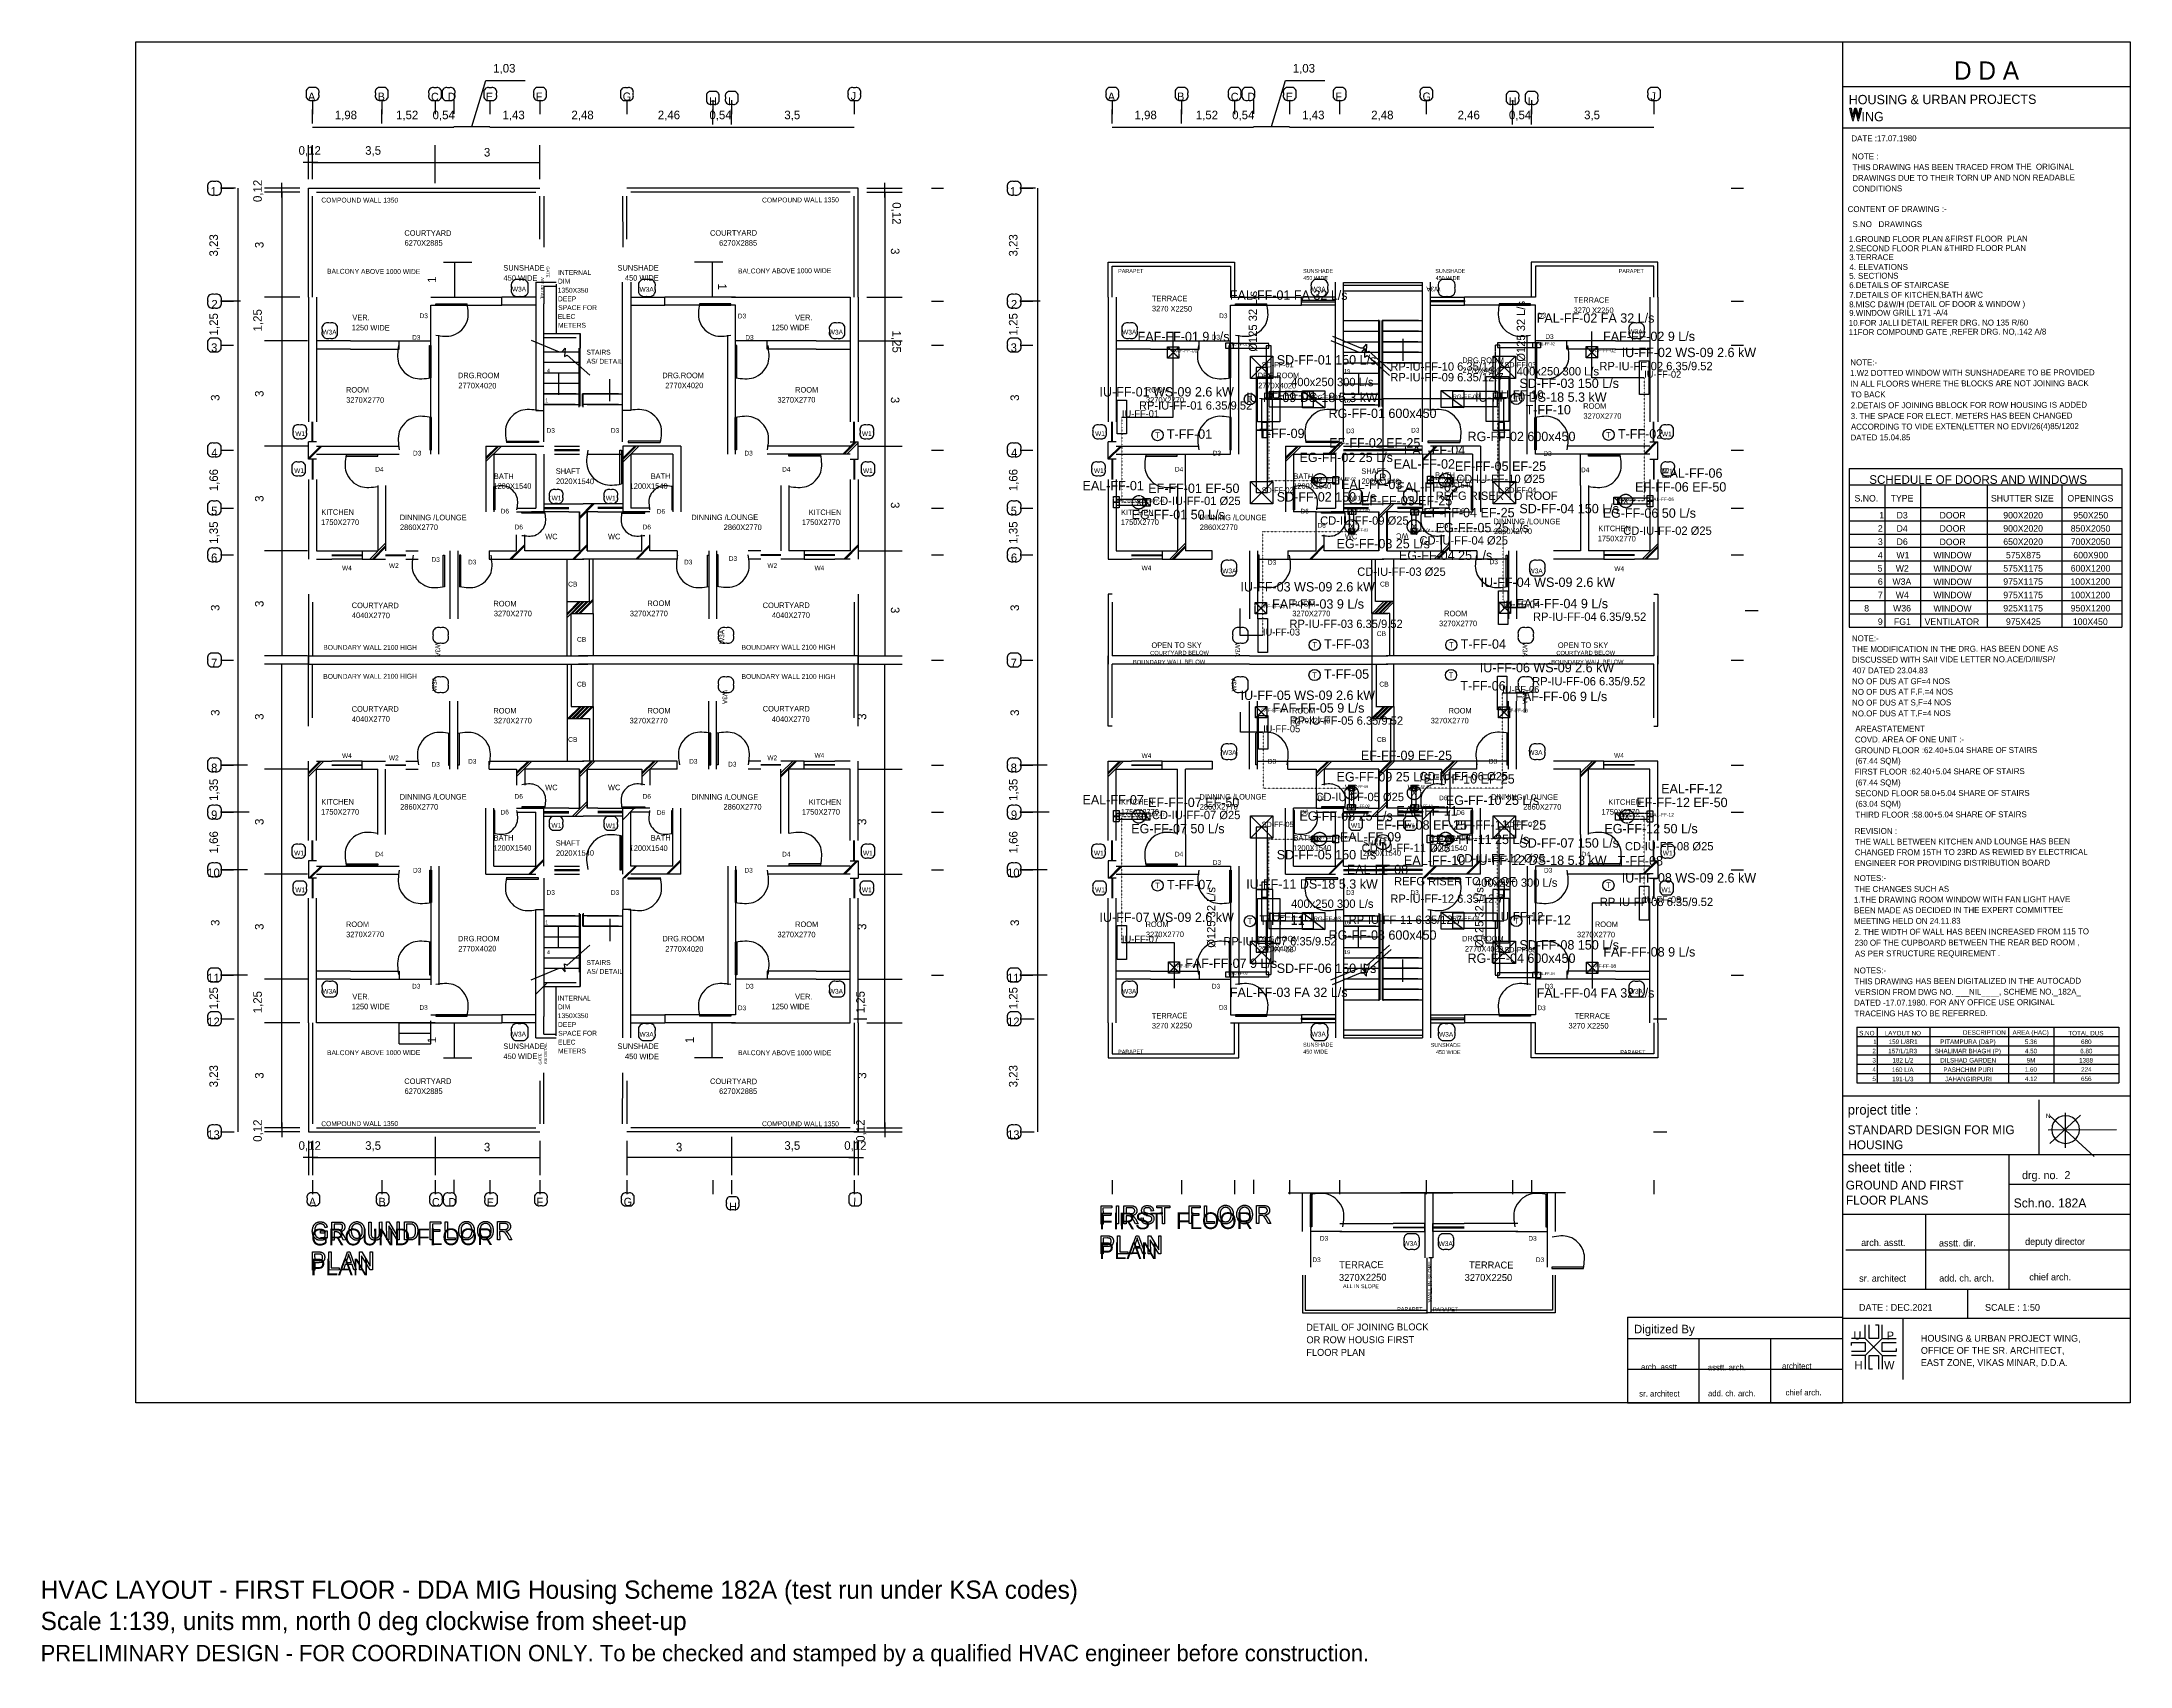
# Model space of a CAD drawing. Header units: millimetres. Extents: x 30 to 55791, y -4580 to 38782.
import ezdxf
from ezdxf.enums import TextEntityAlignment as Align

# ---------------------------------------------------------------- set-up
doc = ezdxf.new("R2010")
doc.units = ezdxf.units.MM
doc.linetypes.add('DASHED', pattern=[1.524, 1.27, -0.254])
doc.linetypes.add('DOT', pattern=[0.508, 0, -0.508])
for name, color, linetype in [('A-ARCH-REF', 8, 'CONTINUOUS'), ('M-ANNO', 7, 'CONTINUOUS'), ('M-CTRL', 200, 'CONTINUOUS'), ('M-DUCT-EXHS', 6, 'DASHED'), ('M-DUCT-FRSH', 4, 'DASHED'), ('M-DUCT-RETN', 3, 'CONTINUOUS'), ('M-DUCT-SUPP', 5, 'CONTINUOUS'), ('M-EQPM', 1, 'CONTINUOUS'), ('M-PIPE-COND', 140, 'DOT'), ('M-PIPE-REFG', 30, 'CONTINUOUS')]:
    doc.layers.add(name, color=color, linetype=linetype)

msp = doc.modelspace()

# ---------------------------------------------------------------- linework, layer by layer
at = {"layer": 'A-ARCH-REF'}
for p, q in [((2538, 2452), (2538, 38782)), ((2538, 38782), (55791, 38782)), ((48106, 38782), (48106, 2452)), ((55791, 38782), (55791, 2452)), ((11512, 36516), (11882, 37752)), ((11882, 37752), (12936, 37752)), ((32866, 36516), (33237, 37752)), ((33237, 37752), (34290, 37752)), ((48106, 37587), (55791, 37587)), ((7257, 37222), (7257, 36846)), ((7257, 36604), (7257, 36975)), ((9105, 37222), (9105, 36846)), ((9105, 36604), (9105, 36975)), ((9105, 36604), (9105, 36975)), ((10529, 37222), (10529, 36846)), ((11029, 37228), (11029, 36858)), ((11994, 37222), (11994, 36846)), ((13330, 37222), (13330, 36846)), ((15648, 37222), (15648, 36846)), ((17943, 37222), (17943, 36846)), ((17943, 36575), (17943, 36975)), ((18449, 37222), (18449, 36846)), ((18449, 36575), (18449, 36975)), ((21721, 37222), (21721, 36846)), ((28612, 37222), (28612, 36846)), ((28612, 36604), (28612, 36975)), ((30459, 37222), (30459, 36846)), ((30459, 36604), (30459, 36975)), ((30459, 36604), (30459, 36975)), ((31877, 37222), (31877, 36846)), ((32383, 37228), (32383, 36858)), ((33343, 37222), (33343, 36846)), ((34678, 37222), (34678, 36846)), ((36997, 37222), (36997, 36846)), ((39298, 37222), (39298, 36846)), ((39298, 36575), (39298, 36975)), ((39804, 37222), (39804, 36846)), ((39804, 36575), (39804, 36975)), ((43075, 37222), (43075, 36846)), ((48365, 36740), (48301, 37010)), ((48301, 37010), (48336, 37010)), ((48336, 37010), (48371, 36834)), ((48371, 36834), (48371, 36828)), ((48371, 36828), (48377, 36822)), ((48377, 36822), (48377, 36816)), ((48377, 36816), (48377, 36810)), ((48377, 36810), (48377, 36805)), ((48377, 36805), (48377, 36799)), ((48389, 36816), (48389, 36822)), ((48389, 36822), (48395, 36822)), ((48389, 36810), (48389, 36816)), ((48389, 36805), (48389, 36810)), ((48389, 36799), (48389, 36805)), ((48395, 36828), (48442, 37010)), ((48395, 36822), (48395, 36828)), ((48448, 36946), (48401, 36740)), ((48442, 37010), (48477, 37010)), ((48454, 36952), (48448, 36946)), ((48459, 36975), (48454, 36969)), ((48454, 36969), (48454, 36963)), ((48454, 36963), (48454, 36958)), ((48454, 36958), (48454, 36952)), ((48459, 36975), (48459, 36981)), ((48459, 36981), (48459, 36975)), ((48459, 36969), (48459, 36975)), ((48459, 36963), (48459, 36969)), ((48465, 36958), (48459, 36963)), ((48465, 36952), (48465, 36958)), ((48465, 36946), (48465, 36952)), ((48518, 36740), (48465, 36946)), ((48477, 37010), (48512, 36875)), ((48512, 36875), (48512, 36869)), ((48512, 36869), (48518, 36863)), ((48518, 36863), (48518, 36858)), ((48518, 36858), (48518, 36852)), ((48518, 36852), (48518, 36846)), ((48518, 36846), (48518, 36840)), ((48518, 36840), (48524, 36840)), ((48524, 36840), (48524, 36834)), ((48524, 36834), (48524, 36828)), ((48524, 36828), (48524, 36822)), ((48524, 36822), (48524, 36816)), ((48524, 36816), (48524, 36810)), ((48524, 36810), (48530, 36810)), ((48530, 36810), (48530, 36805)), ((48530, 36805), (48530, 36799)), ((48536, 36810), (48536, 36816)), ((48536, 36816), (48542, 36816)), ((48536, 36805), (48536, 36810)), ((48536, 36799), (48536, 36805)), ((48542, 36840), (48583, 37010)), ((48542, 36834), (48542, 36840)), ((48542, 36828), (48542, 36834)), ((48542, 36822), (48542, 36828)), ((48542, 36816), (48542, 36822)), ((48612, 37010), (48548, 36740)), ((48583, 37010), (48612, 37010)), ((7257, 36504), (9105, 36504)), ((9105, 36504), (10529, 36504)), ((10529, 36504), (11029, 36504)), ((11029, 36516), (11994, 36516)), ((11994, 36504), (13330, 36504)), ((13330, 36504), (15648, 36504)), ((15648, 36504), (17943, 36504)), ((17943, 36504), (18449, 36504)), ((18449, 36504), (21721, 36504)), ((28612, 36504), (30459, 36504)), ((30459, 36504), (31877, 36504)), ((31877, 36504), (32383, 36504)), ((32383, 36516), (33343, 36516)), ((33343, 36504), (34678, 36504)), ((34678, 36504), (36997, 36504)), ((36997, 36504), (39298, 36504)), ((39298, 36504), (39804, 36504)), ((39804, 36504), (43075, 36504)), ((48106, 36487), (55791, 36487)), ((48401, 36740), (48365, 36740)), ((48377, 36799), (48377, 36793)), ((48377, 36793), (48383, 36793)), ((48383, 36793), (48389, 36799)), ((48383, 36793), (48383, 36787)), ((48383, 36787), (48383, 36793)), ((48383, 36787), (48383, 36781)), ((48383, 36781), (48383, 36787)), ((48548, 36740), (48518, 36740)), ((48530, 36799), (48530, 36793)), ((48530, 36793), (48530, 36787)), ((48530, 36787), (48530, 36781)), ((48530, 36781), (48530, 36787)), ((48530, 36787), (48536, 36787)), ((48536, 36793), (48536, 36799)), ((48536, 36787), (48536, 36793)), ((7151, 35110), (7151, 36022)), ((7257, 35110), (7257, 36022)), ((7257, 35110), (7257, 36022)), ((10529, 35051), (10529, 36022)), ((10529, 35004), (10529, 36022)), ((13330, 35110), (13330, 36022)), ((7151, 35557), (7010, 35557)), ((7257, 35557), (7151, 35557)), ((7399, 35557), (7257, 35557)), ((7257, 35557), (10529, 35557)), ((10529, 35557), (13330, 35557)), ((5204, 34874), (4798, 34874)), ((4815, 34874), (5145, 34874)), ((5263, 34874), (5263, 31856)), ((6916, 34874), (5975, 34874)), ((6916, 34769), (5975, 34769)), ((6916, 34769), (5975, 34769)), ((6439, 34874), (6439, 35016)), ((6439, 34769), (6439, 34874)), ((6439, 34627), (6439, 34769)), ((6439, 34769), (6439, 31962)), ((7151, 34874), (13330, 34874)), ((7151, 31962), (7151, 34874)), ((7257, 31962), (7257, 34657)), ((7363, 34769), (13224, 34769)), ((13330, 33515), (13330, 34657)), ((13436, 34657), (13436, 33297)), ((15537, 34657), (15542, 33297)), ((21827, 34874), (15648, 34874)), ((15648, 33515), (15648, 34657)), ((21615, 34769), (15754, 34769)), ((21721, 31962), (21721, 34657)), ((21827, 31962), (21827, 34874)), ((22062, 34874), (23004, 34874)), ((22062, 34769), (23004, 34769)), ((22062, 34769), (23004, 34769)), ((22539, 34874), (22539, 35016)), ((22539, 34769), (22539, 34874)), ((22539, 34627), (22539, 34769)), ((22539, 34769), (22539, 31962)), ((23781, 34874), (24110, 34874)), ((26558, 34874), (26146, 34874)), ((26170, 34874), (26493, 34874)), ((26617, 34874), (26617, 31856)), ((45135, 34874), (45464, 34874)), ((10759, 32897), (11512, 32897)), ((11047, 32897), (11047, 31962)), ((13218, 32362), (13218, 28943)), ((13218, 32362), (13765, 32362)), ((15537, 28937), (15537, 32362)), ((15754, 32362), (15754, 28937)), ((18214, 32897), (17461, 32897)), ((17932, 32897), (17932, 31962)), ((28500, 32897), (31877, 32897)), ((28500, 31962), (28500, 32897)), ((28612, 32791), (31771, 32791)), ((28612, 31962), (28612, 32791)), ((31771, 32791), (31771, 31962)), ((31877, 32897), (31877, 31962)), ((34572, 28943), (34572, 32368)), ((34572, 29025), (34572, 32356)), ((34790, 28943), (34790, 32356)), ((34790, 32356), (36891, 32356)), ((36891, 28943), (36891, 32356)), ((37109, 28943), (37109, 32368)), ((37109, 29025), (37109, 32356)), ((39798, 32897), (39798, 31962)), ((43175, 32897), (39798, 32897)), ((39910, 32791), (39910, 31962)), ((43069, 32791), (39910, 32791)), ((43069, 31962), (43069, 32791)), ((43175, 31962), (43175, 32897)), ((5333, 31856), (4798, 31856)), ((5333, 31856), (4798, 31856)), ((4815, 31856), (5145, 31856)), ((5263, 31856), (5263, 30685)), ((6916, 31962), (5975, 31962)), ((6916, 31962), (5975, 31962)), ((6439, 31962), (6439, 30797)), ((7151, 31962), (7151, 28637)), ((7363, 31962), (7363, 30579)), ((10417, 31962), (12312, 31962)), ((10547, 31750), (10547, 31785)), ((10547, 31785), (11388, 31785)), ((10759, 31962), (11512, 31962)), ((12312, 31750), (12312, 31968)), ((13218, 31968), (12312, 31968)), ((13218, 31968), (13218, 31750)), ((13436, 32256), (13436, 31791)), ((13436, 32256), (13765, 32256)), ((13436, 28943), (13436, 31791)), ((13765, 32309), (13765, 30997)), ((15754, 31968), (15754, 31750)), ((15754, 31968), (16666, 31968)), ((16666, 31750), (16666, 31968)), ((18555, 31962), (16666, 31962)), ((18214, 31962), (17461, 31962)), ((18426, 31785), (17590, 31785)), ((18426, 31750), (18426, 31785)), ((18449, 31962), (21615, 31962)), ((21615, 31962), (21615, 30579)), ((21827, 31962), (21827, 28637)), ((22062, 31962), (23004, 31962)), ((22062, 31962), (23004, 31962)), ((22539, 31962), (22539, 30797)), ((23781, 31856), (24110, 31856)), ((26687, 31856), (26146, 31856)), ((26687, 31856), (26146, 31856)), ((26170, 31856), (26493, 31856)), ((26617, 31856), (26617, 30685)), ((28500, 31962), (28500, 28637)), ((28718, 31962), (28718, 30579)), ((31771, 31962), (33660, 31962)), ((31901, 31750), (31901, 31785)), ((31901, 31785), (32737, 31785)), ((33660, 31750), (33660, 31968)), ((34572, 31968), (33660, 31968)), ((34572, 31873), (33660, 31873)), ((33660, 31873), (33660, 31838)), ((33660, 31838), (34572, 31838)), ((34790, 32285), (36891, 32285)), ((34790, 32138), (36891, 32138)), ((37103, 31873), (38015, 31873)), ((38015, 31838), (37103, 31838)), ((37109, 31968), (38015, 31968)), ((38015, 31750), (38015, 31968)), ((39910, 31962), (38015, 31962)), ((38015, 31873), (38015, 31838)), ((39780, 31785), (38939, 31785)), ((39780, 31750), (39780, 31785)), ((42963, 31962), (42963, 30579)), ((43175, 31962), (43175, 28637)), ((45135, 31856), (45464, 31856)), ((10417, 31750), (12312, 31750)), ((10417, 30797), (10417, 31750)), ((11388, 31750), (10547, 31750)), ((13218, 31750), (12312, 31750)), ((15754, 31750), (16666, 31750)), ((18555, 31750), (16666, 31750)), ((17590, 31750), (18426, 31750)), ((18555, 30797), (18555, 31750)), ((31771, 31750), (33660, 31750)), ((31771, 30797), (31771, 31750)), ((32737, 31750), (31901, 31750)), ((34572, 31750), (33660, 31750)), ((34790, 31338), (35732, 31338)), ((35732, 29025), (35732, 31362)), ((35755, 29049), (35755, 31338)), ((35814, 29049), (35814, 31338)), ((35838, 29025), (35838, 31362)), ((36785, 31338), (35838, 31338)), ((35838, 31338), (36891, 31338)), ((37109, 31750), (38015, 31750)), ((39910, 31750), (38015, 31750)), ((38939, 31750), (39780, 31750)), ((39910, 30797), (39910, 31750)), ((4815, 30685), (5145, 30685)), ((5263, 30685), (5263, 27884)), ((7128, 30797), (5975, 30797)), ((7128, 30797), (5975, 30797)), ((6439, 30797), (6439, 27990)), ((8275, 30797), (7363, 30797)), ((7363, 30685), (7363, 28637)), ((8275, 30797), (9576, 30797)), ((9576, 30579), (9576, 30797)), ((9576, 30797), (10417, 30797)), ((10382, 29814), (10382, 30673)), ((10382, 30673), (10417, 30673)), ((10417, 27778), (10417, 30950)), ((10417, 30673), (10417, 29814)), ((10635, 27778), (10635, 30950)), ((13095, 30820), (13842, 30508)), ((13436, 30997), (14401, 30997)), ((13436, 30891), (14295, 30891)), ((14401, 29055), (14401, 30997)), ((14401, 30997), (14401, 30602)), ((18343, 27778), (18343, 30950)), ((18555, 27778), (18555, 30950)), ((19397, 30797), (18555, 30797)), ((18591, 30673), (18555, 30673)), ((18555, 30673), (18555, 29814)), ((18591, 29814), (18591, 30673)), ((20703, 30797), (19397, 30797)), ((19397, 30579), (19397, 30797)), ((20703, 30797), (21615, 30797)), ((21615, 30685), (21615, 28637)), ((21845, 30797), (23004, 30797)), ((21845, 30797), (23004, 30797)), ((22539, 30797), (22539, 27990)), ((23781, 30685), (24110, 30685)), ((26170, 30685), (26493, 30685)), ((26617, 30685), (26617, 27884)), ((29630, 30797), (28718, 30797)), ((28718, 30685), (28718, 28637)), ((29630, 30797), (30930, 30797)), ((30930, 30579), (30930, 30797)), ((30930, 30797), (31771, 30797)), ((31736, 29814), (31736, 30673)), ((31736, 30673), (31771, 30673)), ((31771, 27778), (31771, 30950)), ((31771, 30673), (31771, 29814)), ((31989, 27778), (31989, 30950)), ((34449, 30808), (35196, 30497)), ((34496, 30926), (35243, 30614)), ((34790, 31056), (35732, 31056)), ((34790, 30773), (35732, 30773)), ((35320, 30614), (35402, 30708)), ((35402, 30708), (35390, 30485)), ((36785, 31056), (35838, 31056)), ((35838, 31056), (36891, 31056)), ((36773, 30773), (35838, 30773)), ((35838, 30773), (36879, 30773)), ((36367, 30850), (36367, 30620)), ((39692, 27778), (39692, 30950)), ((39910, 27778), (39910, 30950)), ((40751, 30797), (39910, 30797)), ((39945, 30673), (39910, 30673)), ((39910, 30673), (39910, 29814)), ((39945, 29814), (39945, 30673)), ((42051, 30797), (40751, 30797)), ((40751, 30579), (40751, 30797)), ((42051, 30797), (42963, 30797)), ((42963, 30685), (42963, 28637)), ((45135, 30685), (45464, 30685)), ((8275, 30579), (7363, 30579)), ((8275, 30579), (9576, 30579)), ((13436, 30508), (14377, 30508)), ((13436, 30226), (14377, 30226)), ((13842, 30508), (13918, 30508)), ((13918, 30508), (14001, 30602)), ((14001, 30602), (13989, 30379)), ((13989, 30379), (14060, 30420)), ((14060, 30420), (14660, 29885)), ((14377, 29031), (14377, 30602)), ((20703, 30579), (19397, 30579)), ((20703, 30579), (21615, 30579)), ((29630, 30579), (28718, 30579)), ((29630, 30579), (30930, 30579)), ((34790, 30497), (35732, 30497)), ((34790, 30214), (35732, 30214)), ((35196, 30497), (35273, 30497)), ((35243, 30614), (35320, 30614)), ((35273, 30497), (35355, 30591)), ((35355, 30591), (35343, 30367)), ((35343, 30367), (35414, 30408)), ((35390, 30485), (35461, 30526)), ((35414, 30408), (36014, 29873)), ((35461, 30526), (36061, 29990)), ((35838, 30497), (36891, 30497)), ((36785, 30497), (35838, 30497)), ((36785, 30214), (35838, 30214)), ((35949, 30214), (36891, 30214)), ((36367, 30620), (36367, 30261)), ((42051, 30579), (40751, 30579)), ((42051, 30579), (42963, 30579)), ((13436, 29943), (14377, 29943)), ((13436, 29667), (14377, 29667)), ((13830, 29955), (13830, 29720)), ((13830, 29720), (13830, 29361)), ((15195, 29426), (15195, 29779)), ((34790, 29932), (35732, 29932)), ((34790, 29655), (35732, 29655)), ((35184, 29943), (35184, 29708)), ((35184, 29708), (35184, 29355)), ((13436, 29384), (14377, 29384)), ((14295, 29384), (13436, 29384)), ((13436, 29102), (14377, 29102)), ((14271, 29102), (13436, 29102)), ((15431, 29384), (14466, 29384)), ((14466, 29055), (14466, 29384)), ((14489, 29384), (15537, 29384)), ((14489, 29031), (14489, 29384)), ((15431, 29102), (14489, 29102)), ((14595, 29102), (15537, 29102)), ((15195, 29190), (15195, 29426)), ((34790, 29373), (35732, 29373)), ((35649, 29373), (34790, 29373)), ((34790, 29090), (35732, 29090)), ((35626, 29090), (34790, 29090)), ((7251, 28102), (7251, 28637)), ((7263, 28102), (7263, 28637)), ((10394, 28749), (10394, 27890)), ((10435, 27890), (10435, 28749)), ((13218, 28943), (13436, 28943)), ((13436, 28102), (13436, 28943)), ((15537, 28102), (15537, 28943)), ((15754, 28937), (15537, 28937)), ((18543, 27890), (18543, 28749)), ((18579, 28749), (18579, 27890)), ((21715, 28102), (21715, 28637)), ((21727, 28102), (21727, 28637)), ((28600, 28102), (28600, 28637)), ((28617, 28102), (28617, 28637)), ((31748, 28749), (31748, 27890)), ((31783, 27890), (31783, 28749)), ((34790, 28102), (34790, 28943)), ((36891, 28102), (36891, 28943)), ((39892, 27890), (39892, 28749)), ((39927, 28749), (39927, 27890)), ((43064, 28102), (43064, 28637)), ((43075, 28102), (43075, 28637)), ((4815, 27884), (5145, 27884)), ((5263, 27884), (5263, 26336)), ((7128, 27990), (5975, 27990)), ((7128, 27990), (5975, 27990)), ((6439, 27990), (6439, 25189)), ((7363, 28102), (7151, 28102)), ((7151, 27637), (7151, 28102)), ((7151, 27666), (7475, 27990)), ((7157, 27637), (7510, 27990)), ((7363, 27990), (9576, 27990)), ((10394, 27890), (10435, 27890)), ((11882, 27643), (12230, 27990)), ((11882, 27684), (12194, 27990)), ((11882, 27578), (12300, 27990)), ((11882, 27990), (11882, 26230)), ((11882, 27990), (13436, 27990)), ((12436, 28125), (13289, 28125)), ((13289, 28084), (12436, 28084)), ((13289, 28125), (13289, 28084)), ((13718, 27990), (14383, 27990)), ((13718, 27902), (14383, 27902)), ((15542, 27631), (15901, 27990)), ((15542, 27666), (15866, 27990)), ((15542, 27560), (15972, 27990)), ((15542, 27990), (15542, 26230)), ((17090, 27990), (15542, 27990)), ((16543, 28125), (15690, 28125)), ((15690, 28125), (15690, 28084)), ((15690, 28084), (16543, 28084)), ((17090, 27990), (17090, 26230)), ((18579, 27890), (18543, 27890)), ((21615, 27990), (19397, 27990)), ((21421, 27778), (21739, 28102)), ((21456, 27778), (21780, 28102)), ((21521, 27778), (21827, 28078)), ((21615, 28102), (21827, 28102)), ((21827, 27637), (21827, 28102)), ((21845, 27990), (23004, 27990)), ((21845, 27990), (23004, 27990)), ((22539, 27990), (22539, 25189)), ((23781, 27884), (24110, 27884)), ((26170, 27884), (26493, 27884)), ((26617, 27884), (26617, 26336)), ((28718, 28102), (28500, 28102)), ((28500, 27637), (28500, 28102)), ((28500, 27666), (28829, 27990)), ((28512, 27637), (28865, 27990)), ((28718, 27990), (30930, 27990)), ((31748, 27890), (31783, 27890)), ((33237, 27643), (33584, 27990)), ((33237, 27684), (33549, 27990)), ((33237, 27578), (33654, 27990)), ((33237, 27990), (33237, 26230)), ((33237, 27990), (34572, 27990)), ((34637, 28084), (33784, 28084)), ((33790, 28125), (34637, 28125)), ((34378, 27778), (34702, 28102)), ((34419, 27778), (34743, 28102)), ((34484, 27778), (34790, 28078)), ((34637, 28125), (34637, 28084)), ((34790, 27990), (35949, 27990)), ((34790, 27902), (35949, 27902)), ((36891, 27990), (35732, 27990)), ((36891, 27902), (35732, 27902)), ((37250, 27990), (36891, 27631)), ((37291, 27990), (36891, 27596)), ((37891, 28125), (37038, 28125)), ((37038, 28125), (37038, 28084)), ((37038, 28084), (37891, 28084)), ((38444, 27990), (37109, 27990)), ((38444, 27990), (38444, 26230)), ((39927, 27890), (39892, 27890)), ((42963, 27990), (40751, 27990)), ((43128, 28102), (42805, 27778)), ((43164, 28102), (42840, 27778)), ((42963, 28102), (43175, 28102)), ((43175, 27637), (43175, 28102)), ((45135, 27884), (45464, 27884)), ((7363, 27637), (7151, 27637)), ((7251, 27637), (7251, 27101)), ((7263, 27637), (7263, 27101)), ((7363, 27778), (9576, 27778)), ((8999, 27754), (8152, 27754)), ((8152, 27719), (8999, 27719)), ((8999, 27719), (8999, 27754)), ((12100, 27778), (12100, 26230)), ((12100, 27778), (13218, 27778)), ((13218, 27778), (13218, 26336)), ((13436, 27778), (13436, 26230)), ((13718, 27872), (14383, 27872)), ((13718, 27778), (14383, 27778)), ((14595, 27778), (15542, 27778)), ((15466, 26978), (15466, 27878)), ((15466, 27878), (15507, 27878)), ((15507, 27878), (15507, 26978)), ((15754, 27778), (15754, 26336)), ((16878, 27778), (15754, 27778)), ((16878, 27778), (16878, 26230)), ((21615, 27778), (19397, 27778)), ((19979, 27719), (19979, 27754)), ((19979, 27754), (20827, 27754)), ((20827, 27719), (19979, 27719)), ((21615, 27637), (21827, 27637)), ((21715, 27637), (21715, 27101)), ((21727, 27637), (21727, 27101)), ((28718, 27637), (28500, 27637)), ((28600, 27637), (28600, 27101)), ((28617, 27637), (28617, 27101)), ((28718, 27778), (30930, 27778)), ((30347, 27754), (29506, 27754)), ((29506, 27719), (30347, 27719)), ((30347, 27719), (30347, 27754)), ((30565, 26937), (30565, 27778)), ((30930, 27778), (31771, 27778)), ((33454, 27778), (33454, 26230)), ((33454, 27778), (34572, 27778)), ((34572, 27778), (34572, 26336)), ((34790, 27872), (35949, 27872)), ((34790, 27778), (34790, 26230)), ((34790, 27778), (35949, 27778)), ((36891, 27872), (35732, 27872)), ((36891, 27778), (35732, 27778)), ((36891, 27778), (36891, 26230)), ((37109, 27778), (37109, 26336)), ((38227, 27778), (37109, 27778)), ((38227, 27778), (38227, 26230)), ((40751, 27778), (39910, 27778)), ((42963, 27778), (40751, 27778)), ((41116, 26937), (41116, 27778)), ((41328, 27719), (41328, 27754)), ((41328, 27754), (42175, 27754)), ((42175, 27719), (41328, 27719)), ((42963, 27637), (43175, 27637)), ((43064, 27637), (43064, 27101)), ((43075, 27637), (43075, 27101)), ((48283, 27390), (55568, 27390)), ((48283, 27390), (48283, 23153)), ((55568, 27390), (55568, 23153)), ((7151, 27101), (7151, 24971)), ((7363, 27101), (7363, 25189)), ((8999, 26937), (8999, 25189)), ((9211, 26937), (9211, 25189)), ((12100, 26289), (12100, 26907)), ((12130, 26907), (12130, 26289)), ((16849, 26907), (16849, 26289)), ((16872, 26289), (16872, 26907)), ((19762, 26937), (19762, 25189)), ((19979, 26937), (19979, 25189)), ((21615, 27101), (21615, 25189)), ((21827, 27101), (21827, 24971)), ((28500, 27101), (28500, 24971)), ((28718, 27101), (28718, 25189)), ((30353, 26937), (30353, 25189)), ((30565, 26937), (30565, 25189)), ((33454, 26289), (33454, 26907)), ((33478, 26907), (33478, 26289)), ((38197, 26907), (38197, 26289)), ((38227, 26289), (38227, 26907)), ((41116, 26937), (41116, 25189)), ((41328, 26937), (41328, 25189)), ((42963, 27101), (42963, 25189)), ((43175, 27101), (43175, 24971)), ((48283, 26954), (55568, 26954)), ((49236, 26954), (49236, 23153)), ((50189, 26954), (50189, 23153)), ((51972, 26954), (51972, 23153)), ((53961, 26954), (53961, 23153)), ((4815, 26336), (5145, 26336)), ((5263, 26336), (5263, 25083)), ((12130, 26289), (12100, 26289)), ((12706, 26336), (13218, 26336)), ((12706, 26230), (13436, 26230)), ((12847, 26195), (12847, 26219)), ((12847, 26219), (13465, 26219)), ((13436, 26230), (13106, 26230)), ((13436, 26448), (14101, 26448)), ((13436, 26354), (14101, 26354)), ((13436, 26325), (14101, 26325)), ((14101, 26230), (13436, 26230)), ((14101, 26448), (14489, 26448)), ((14101, 26230), (14383, 26230)), ((14101, 26230), (14383, 26230)), ((14383, 26048), (14778, 26448)), ((14383, 26089), (14736, 26448)), ((14383, 26230), (14383, 25189)), ((14383, 26230), (14383, 25189)), ((14383, 26230), (14383, 25189)), ((14383, 25189), (14383, 26230)), ((14383, 25189), (14383, 26230)), ((14383, 25189), (14383, 26230)), ((14878, 26448), (14489, 26448)), ((14595, 26230), (14595, 25189)), ((14878, 26230), (14595, 26230)), ((14595, 26230), (14595, 25189)), ((14878, 26230), (14595, 26230)), ((14595, 26230), (14595, 25189)), ((14595, 25189), (14595, 26230)), ((14595, 25189), (14595, 26230)), ((14595, 25189), (14595, 26230)), ((15542, 26448), (14878, 26448)), ((15542, 26354), (14878, 26354)), ((15542, 26325), (14878, 26325)), ((14878, 26230), (15542, 26230)), ((16131, 26219), (15513, 26219)), ((16266, 26230), (15542, 26230)), ((15542, 26230), (15872, 26230)), ((16266, 26336), (15754, 26336)), ((16131, 26195), (16131, 26219)), ((16849, 26289), (16872, 26289)), ((23781, 26336), (24110, 26336)), ((26170, 26336), (26493, 26336)), ((26617, 26336), (26617, 25083)), ((33478, 26289), (33454, 26289)), ((34060, 26230), (33454, 26230)), ((34060, 26336), (34572, 26336)), ((34060, 26230), (34790, 26230)), ((34060, 25624), (34060, 26230)), ((34202, 26195), (34202, 26219)), ((34202, 26219), (34814, 26219)), ((34790, 26230), (34455, 26230)), ((34790, 26448), (35455, 26448)), ((34790, 26354), (35455, 26354)), ((34790, 26325), (35455, 26325)), ((35455, 26230), (34790, 26230)), ((35449, 26448), (35838, 26448)), ((35449, 26230), (35732, 26230)), ((35455, 26448), (35838, 26448)), ((35455, 26230), (35732, 26230)), ((35455, 26230), (35732, 26230)), ((36126, 26448), (35732, 26054)), ((36055, 26448), (35732, 26119)), ((35732, 26230), (35732, 25189)), ((35732, 26230), (35732, 25189)), ((35732, 26230), (35732, 25189)), ((35732, 25189), (35732, 26230)), ((35732, 26230), (35732, 25189)), ((35732, 26230), (35732, 25189)), ((35732, 26230), (35732, 25189)), ((35732, 25189), (35732, 26230)), ((35732, 25189), (35732, 26230)), ((35732, 25189), (35732, 26230)), ((36226, 26448), (35838, 26448)), ((36226, 26448), (35843, 26448)), ((35943, 26230), (35943, 25189)), ((36226, 26230), (35943, 26230)), ((35943, 26230), (35943, 25189)), ((36226, 26230), (35943, 26230)), ((35943, 26230), (35943, 25189)), ((35943, 25189), (35943, 26230)), ((35943, 25189), (35943, 26230)), ((35943, 25189), (35943, 26230)), ((35949, 26230), (35949, 25189)), ((35949, 26230), (35949, 25189)), ((36226, 26230), (35949, 26230)), ((35949, 26230), (35949, 25189)), ((35949, 25189), (35949, 26230)), ((36891, 26448), (36226, 26448)), ((36891, 26354), (36226, 26354)), ((36891, 26325), (36226, 26325)), ((36226, 26230), (36891, 26230)), ((37479, 26219), (36861, 26219)), ((37621, 26230), (36891, 26230)), ((36891, 26230), (37220, 26230)), ((37621, 26336), (37109, 26336)), ((37479, 26195), (37479, 26219)), ((37621, 25624), (37621, 26230)), ((37621, 26230), (38227, 26230)), ((38197, 26289), (38227, 26289)), ((45135, 26336), (45464, 26336)), ((48283, 26354), (55568, 26354)), ((13465, 26195), (12847, 26195)), ((15513, 26195), (16131, 26195)), ((34814, 26195), (34202, 26195)), ((36861, 26195), (37479, 26195)), ((48283, 25995), (55568, 25995)), ((7128, 25189), (5975, 25189)), ((7128, 25189), (5975, 25189)), ((6439, 25189), (6439, 22388)), ((7363, 25189), (7775, 25189)), ((7775, 25189), (8587, 25189)), ((8587, 25189), (8587, 24971)), ((8593, 25189), (8999, 25189)), ((8793, 24971), (9211, 25395)), ((8864, 24971), (9211, 25324)), ((8899, 24971), (9211, 25289)), ((9752, 25189), (10082, 25189)), ((10923, 25189), (10923, 23376)), ((11135, 25189), (11135, 23376)), ((11977, 25189), (12706, 25189)), ((11977, 25189), (11977, 24971)), ((12530, 24971), (12924, 25365)), ((12571, 24971), (12924, 25324)), ((12706, 25189), (12706, 25624)), ((12924, 25189), (12924, 25624)), ((14383, 25189), (12924, 25189)), ((14213, 24971), (14595, 25360)), ((14248, 24971), (14595, 25324)), ((14595, 25189), (16054, 25189)), ((15890, 24971), (16266, 25354)), ((15925, 24971), (16266, 25318)), ((16054, 25189), (16054, 25624)), ((16266, 25189), (16266, 25624)), ((16996, 25189), (16266, 25189)), ((16996, 25189), (16996, 24971)), ((17837, 25189), (17837, 23376)), ((18049, 25189), (18049, 23376)), ((19226, 25189), (18891, 25189)), ((20379, 25189), (19979, 25189)), ((21203, 25189), (20385, 25189)), ((20385, 25189), (20385, 24971)), ((21615, 25189), (21203, 25189)), ((21444, 24971), (21827, 25354)), ((21486, 24971), (21827, 25318)), ((21845, 25189), (23004, 25189)), ((21845, 25189), (23004, 25189)), ((22539, 25189), (22539, 22388)), ((28718, 25189), (29124, 25189)), ((29124, 25189), (29941, 25189)), ((29941, 25189), (29941, 24971)), ((29947, 25189), (30353, 25189)), ((30147, 24971), (30565, 25395)), ((30212, 24971), (30565, 25324)), ((30253, 24971), (30565, 25289)), ((31283, 25189), (30565, 25189)), ((31283, 24971), (31283, 25189)), ((32278, 25189), (32278, 23376)), ((32489, 25189), (32489, 23376)), ((33301, 25189), (34060, 25189)), ((33301, 25189), (33301, 24971)), ((33884, 24971), (34272, 25365)), ((33925, 24971), (34272, 25324)), ((34060, 25189), (34060, 25624)), ((34272, 25189), (34272, 25624)), ((35732, 25189), (34272, 25189)), ((35943, 25189), (37403, 25189)), ((37621, 25389), (37209, 24971)), ((37621, 25318), (37273, 24971)), ((37621, 25283), (37315, 24971)), ((37403, 25189), (37403, 25624)), ((37621, 25189), (37621, 25624)), ((38350, 25189), (37621, 25189)), ((38350, 25189), (38350, 24971)), ((39192, 25189), (39192, 23376)), ((39403, 25189), (39403, 23376)), ((41116, 25189), (40392, 25189)), ((41734, 25189), (41328, 25189)), ((42552, 25189), (41740, 25189)), ((41740, 25189), (41740, 24971)), ((42963, 25189), (42552, 25189)), ((43175, 25383), (42763, 24971)), ((43175, 25318), (42834, 24971)), ((43175, 25283), (42869, 24971)), ((48283, 25642), (55568, 25642)), ((48283, 25289), (55568, 25289)), ((4815, 25083), (5145, 25083)), ((5263, 25083), (5263, 22276)), ((7363, 24971), (7775, 24971)), ((7775, 25089), (8587, 25089)), ((7775, 25071), (8587, 25071)), ((8587, 24971), (7775, 24971)), ((8587, 24971), (9211, 24971)), ((9211, 25089), (9752, 25089)), ((9211, 25071), (9752, 25071)), ((9752, 24971), (10082, 24971)), ((10747, 24236), (10747, 25077)), ((10747, 25077), (10782, 25077)), ((10782, 25077), (10782, 24236)), ((11218, 25077), (11182, 25077)), ((11182, 25077), (11182, 24236)), ((11218, 24236), (11218, 25077)), ((11977, 24971), (14507, 24971)), ((14054, 23841), (14054, 24971)), ((16996, 24971), (14466, 24971)), ((14654, 23841), (14654, 24971)), ((14754, 23518), (14754, 24971)), ((17802, 24236), (17802, 25077)), ((17802, 25077), (17837, 25077)), ((17837, 25077), (17837, 24236)), ((18085, 25083), (18049, 25083)), ((18049, 25083), (18049, 24241)), ((18085, 24241), (18085, 25083)), ((19226, 24971), (18891, 24971)), ((19762, 25089), (19226, 25089)), ((19762, 25071), (19226, 25071)), ((20385, 24971), (19762, 24971)), ((21203, 25089), (20385, 25089)), ((21203, 25071), (20385, 25071)), ((20385, 24971), (21203, 24971)), ((21615, 24971), (21203, 24971)), ((23781, 25083), (24110, 25083)), ((26170, 25083), (26493, 25083)), ((26617, 25083), (26617, 22276)), ((28500, 24971), (28718, 24971)), ((28718, 24971), (29124, 24971)), ((29124, 25089), (29941, 25089)), ((29124, 25071), (29941, 25071)), ((29941, 24971), (29124, 24971)), ((29941, 24971), (30565, 24971)), ((30565, 24971), (31283, 24971)), ((32489, 24971), (33301, 24971)), ((32536, 25077), (32501, 25077)), ((32501, 25077), (32501, 24236)), ((32536, 24236), (32536, 25077)), ((33301, 24971), (35861, 24971)), ((35543, 23518), (35543, 24971)), ((35643, 23841), (35643, 24971)), ((38350, 24971), (35820, 24971)), ((36132, 23841), (36132, 24971)), ((39192, 24971), (38350, 24971)), ((39133, 24236), (39133, 25077)), ((39133, 25077), (39168, 25077)), ((39168, 25077), (39168, 24236)), ((41740, 24971), (40392, 24971)), ((41740, 24971), (41116, 24971)), ((42552, 25089), (41740, 25089)), ((42552, 25071), (41740, 25071)), ((41740, 24971), (42552, 24971)), ((42963, 24971), (42552, 24971)), ((43175, 24971), (42963, 24971)), ((45135, 25083), (45464, 25083)), ((48283, 24930), (55568, 24930)), ((48283, 24577), (55568, 24577)), ((7151, 24041), (7151, 22170)), ((21827, 24041), (21827, 22170)), ((28612, 24041), (28500, 24041)), ((28500, 24041), (28500, 22170)), ((43075, 24041), (43181, 24041)), ((43181, 24041), (43181, 22170)), ((48283, 24224), (55568, 24224)), ((7257, 23824), (7257, 22388)), ((14477, 23841), (14054, 23412)), ((14372, 23841), (14054, 23518)), ((14413, 23841), (14054, 23482)), ((14054, 22388), (14054, 23841)), ((14054, 23841), (14654, 23841)), ((14160, 22388), (14160, 23518)), ((14160, 23518), (14754, 23518)), ((14513, 23841), (14195, 23518)), ((14583, 23841), (14260, 23518)), ((14619, 23841), (14295, 23518)), ((14754, 23906), (14366, 23518)), ((14754, 23871), (14401, 23518)), ((14754, 23518), (14754, 22388)), ((21721, 23824), (21721, 22388)), ((28612, 23824), (28612, 22388)), ((35543, 23518), (35543, 22170)), ((35543, 23518), (35967, 23518)), ((35549, 23518), (35867, 23841)), ((35614, 23518), (35938, 23841)), ((36132, 23841), (35643, 23841)), ((35649, 23518), (35973, 23841)), ((36026, 23518), (35714, 23518)), ((35720, 23518), (36044, 23841)), ((35755, 23518), (36079, 23841)), ((35826, 23518), (36132, 23830)), ((36026, 22388), (36026, 23518)), ((36132, 22388), (36132, 23841)), ((43075, 23824), (43075, 22388)), ((45511, 23600), (45853, 23600)), ((48283, 23865), (55568, 23865)), ((48283, 23512), (55568, 23512)), ((48283, 23153), (55568, 23153)), ((7128, 22388), (5975, 22388)), ((7151, 20517), (7151, 22388)), ((7151, 22388), (14613, 22388)), ((7151, 22388), (14613, 22388)), ((7257, 22388), (14054, 22388)), ((7257, 22388), (14054, 22388)), ((14160, 22388), (14613, 22388)), ((14160, 22388), (14613, 22388)), ((14819, 22388), (14360, 22388)), ((21827, 22388), (14360, 22388)), ((21827, 22388), (14360, 22388)), ((14819, 22388), (14360, 22388)), ((21721, 22388), (14925, 22388)), ((21721, 22388), (14925, 22388)), ((21827, 20517), (21827, 22388)), ((21845, 22388), (23004, 22388)), ((28500, 20517), (28500, 22388)), ((32278, 22388), (28612, 22388)), ((32278, 22388), (35967, 22388)), ((32278, 22388), (35620, 22388)), ((32278, 22388), (35620, 22388)), ((32278, 22388), (35620, 22388)), ((35620, 22388), (35967, 22388)), ((35620, 22388), (35967, 22388)), ((35620, 22388), (35967, 22388)), ((39403, 22388), (35926, 22388)), ((39403, 22388), (36132, 22388)), ((39403, 22388), (36132, 22388)), ((39403, 22388), (36132, 22388)), ((43075, 22388), (39409, 22388)), ((43181, 20517), (43181, 22388)), ((4815, 22276), (5145, 22276)), ((5263, 22276), (5263, 19475)), ((7128, 22170), (5975, 22170)), ((6439, 19369), (6439, 22170)), ((7151, 22170), (14613, 22170)), ((7151, 22170), (14613, 22170)), ((7257, 20734), (7257, 22170)), ((7257, 22170), (14054, 22170)), ((7257, 22170), (14054, 22170)), ((14054, 22170), (14054, 20717)), ((14160, 22170), (14160, 21040)), ((14160, 22170), (14613, 22170)), ((14160, 22170), (14613, 22170)), ((21827, 22170), (14360, 22170)), ((14819, 22170), (14360, 22170)), ((14819, 22170), (14360, 22170)), ((21827, 22170), (14360, 22170)), ((14754, 21040), (14754, 22170)), ((21721, 22170), (14925, 22170)), ((21721, 22170), (14925, 22170)), ((21721, 20734), (21721, 22170)), ((21845, 22170), (23004, 22170)), ((22539, 19369), (22539, 22170)), ((23781, 22276), (24110, 22276)), ((26170, 22276), (26493, 22276)), ((26617, 22276), (26617, 19475)), ((28612, 20734), (28612, 22164)), ((32278, 22164), (28612, 22164)), ((32278, 22170), (35967, 22170)), ((32278, 22170), (35543, 22170)), ((35543, 22170), (35543, 20717)), ((35649, 22170), (35967, 22170)), ((35649, 22170), (35967, 22170)), ((35649, 22170), (35967, 22170)), ((35655, 22170), (35655, 21040)), ((39403, 22170), (35926, 22170)), ((36132, 21040), (36132, 22170)), ((39403, 22170), (36273, 22170)), ((39403, 22170), (36273, 22170)), ((39403, 22170), (36273, 22170)), ((43069, 22170), (39403, 22170)), ((43075, 20734), (43075, 22170)), ((45135, 22276), (45464, 22276)), ((10923, 19369), (10923, 21182)), ((11135, 19369), (11135, 21182)), ((14054, 20717), (14054, 19581)), ((14054, 20717), (14654, 20717)), ((14401, 21040), (14077, 20717)), ((14436, 21040), (14118, 20717)), ((14160, 21040), (14754, 21040)), ((14507, 21040), (14183, 20717)), ((14542, 21040), (14224, 20717)), ((14613, 21040), (14289, 20717)), ((14648, 21040), (14324, 20717)), ((14719, 21040), (14395, 20717)), ((14754, 21035), (14430, 20717)), ((14654, 20717), (14654, 19581)), ((14754, 21040), (14754, 19581)), ((17837, 19369), (17837, 21182)), ((18049, 19369), (18049, 21182)), ((32278, 19369), (32278, 21182)), ((32489, 19369), (32489, 21182)), ((35861, 21035), (35543, 20723)), ((35543, 20717), (36038, 20717)), ((35543, 19581), (35543, 20717)), ((35896, 21035), (35579, 20717)), ((35961, 21035), (35643, 20717)), ((35649, 21040), (36132, 21040)), ((36002, 21035), (35679, 20717)), ((36067, 21035), (35749, 20717)), ((36102, 21035), (35785, 20717)), ((36038, 20717), (36038, 19581)), ((36132, 21040), (36132, 19581)), ((39192, 19369), (39192, 21182)), ((39403, 19369), (39403, 21182)), ((10888, 20317), (10888, 19475)), ((10923, 19475), (10923, 20317)), ((11141, 19475), (11141, 20317)), ((11176, 20317), (11176, 19475)), ((17855, 20323), (17855, 19481)), ((17890, 19481), (17890, 20323)), ((18055, 19481), (18055, 20323)), ((18090, 20323), (18090, 19481)), ((28612, 20517), (28500, 20517)), ((32442, 19481), (32442, 20323)), ((32478, 20323), (32478, 19481)), ((39150, 20323), (39150, 19481)), ((39186, 19481), (39186, 20323)), ((43075, 20517), (43181, 20517)), ((7151, 19240), (7493, 19581)), ((7151, 19275), (7457, 19581)), ((7151, 19169), (7563, 19581)), ((7151, 17457), (7151, 19581)), ((7363, 19581), (7775, 19581)), ((8587, 19581), (7775, 19581)), ((8587, 19581), (9211, 19581)), ((8587, 19369), (8587, 19581)), ((9752, 19581), (10082, 19581)), ((11977, 19369), (11977, 19581)), ((11977, 19581), (14507, 19581)), ((12706, 19240), (13053, 19581)), ((12706, 19275), (13012, 19581)), ((12706, 19169), (13118, 19581)), ((14383, 19234), (14730, 19581)), ((14383, 19269), (14695, 19581)), ((14383, 19163), (14795, 19581)), ((16996, 19581), (14466, 19581)), ((16054, 19228), (16407, 19581)), ((16054, 19263), (16372, 19581)), ((16054, 19163), (16478, 19581)), ((16996, 19369), (16996, 19581)), ((19226, 19581), (18891, 19581)), ((19762, 19263), (20079, 19581)), ((19762, 19163), (20185, 19581)), ((19762, 19199), (20144, 19581)), ((20385, 19581), (19762, 19581)), ((20385, 19369), (20385, 19581)), ((20385, 19581), (21203, 19581)), ((21615, 19581), (21203, 19581)), ((21827, 17457), (21827, 19581)), ((28500, 19240), (28847, 19581)), ((28500, 19275), (28806, 19581)), ((28500, 19169), (28912, 19581)), ((28500, 17457), (28500, 19581)), ((28500, 19581), (28718, 19581)), ((28718, 19581), (29124, 19581)), ((29941, 19581), (29124, 19581)), ((29941, 19581), (30565, 19581)), ((29941, 19369), (29941, 19581)), ((30565, 19581), (31283, 19581)), ((31283, 19581), (31283, 19369)), ((32489, 19581), (33301, 19581)), ((33301, 19369), (33301, 19581)), ((33301, 19581), (35967, 19581)), ((34060, 19240), (34402, 19581)), ((34060, 19275), (34366, 19581)), ((34060, 19169), (34472, 19581)), ((35732, 19228), (36085, 19581)), ((35732, 19269), (36044, 19581)), ((35732, 19163), (36149, 19581)), ((38350, 19581), (35820, 19581)), ((37403, 19228), (37762, 19581)), ((37403, 19263), (37726, 19581)), ((37403, 19157), (37826, 19581)), ((38350, 19369), (38350, 19581)), ((39192, 19581), (38350, 19581)), ((41740, 19581), (40392, 19581)), ((41116, 19263), (41434, 19581)), ((41116, 19157), (41534, 19581)), ((41116, 19199), (41498, 19581)), ((41740, 19369), (41740, 19581)), ((41740, 19581), (42552, 19581)), ((42963, 19581), (42552, 19581)), ((43175, 19581), (42963, 19581)), ((43175, 17457), (43175, 19581)), ((5521, 19475), (4798, 19475)), ((5457, 19475), (4798, 19475)), ((4815, 19475), (5145, 19475)), ((5263, 19475), (5263, 18216)), ((7128, 19369), (5975, 19369)), ((7128, 19369), (5975, 19369)), ((6439, 16562), (6439, 19369)), ((7363, 17457), (7363, 19369)), ((7363, 19369), (7775, 19369)), ((7775, 19481), (8587, 19481)), ((7775, 19469), (8587, 19469)), ((7775, 19369), (8587, 19369)), ((8593, 19369), (8999, 19369)), ((8999, 17622), (8999, 19369)), ((9211, 19481), (9752, 19481)), ((9211, 19469), (9752, 19469)), ((9211, 17622), (9211, 19369)), ((9752, 19369), (10082, 19369)), ((10888, 19475), (10923, 19475)), ((11176, 19475), (11141, 19475)), ((11977, 19369), (12706, 19369)), ((12706, 19369), (12706, 18934)), ((14383, 19369), (12924, 19369)), ((12924, 19369), (12924, 18934)), ((14383, 18328), (14383, 19369)), ((14383, 18328), (14383, 19369)), ((14383, 18328), (14383, 19369)), ((14383, 19369), (14383, 18328)), ((14383, 19369), (14383, 18328)), ((14383, 19369), (14383, 18328)), ((14595, 18328), (14595, 19369)), ((14595, 18328), (14595, 19369)), ((14595, 19369), (16054, 19369)), ((14595, 18328), (14595, 19369)), ((14595, 19369), (14595, 18328)), ((14595, 19369), (14595, 18328)), ((14595, 19369), (14595, 18328)), ((16054, 19369), (16054, 18934)), ((16996, 19369), (16266, 19369)), ((16266, 19369), (16266, 18934)), ((17855, 19481), (17890, 19481)), ((18090, 19481), (18055, 19481)), ((19226, 19369), (18891, 19369)), ((19762, 19481), (19226, 19481)), ((19762, 19469), (19226, 19469)), ((19762, 17651), (19762, 19369)), ((19979, 17651), (19979, 19369)), ((20379, 19369), (19979, 19369)), ((21203, 19481), (20385, 19481)), ((21203, 19469), (20385, 19469)), ((21203, 19369), (20385, 19369)), ((21615, 19369), (21203, 19369)), ((21615, 17457), (21615, 19369)), ((21845, 19369), (23004, 19369)), ((21845, 19369), (23004, 19369)), ((22539, 16562), (22539, 19369)), ((23781, 19475), (24110, 19475)), ((26870, 19475), (26146, 19475)), ((26811, 19475), (26146, 19475)), ((26170, 19475), (26493, 19475)), ((26617, 19475), (26617, 18216)), ((28718, 17457), (28718, 19369)), ((28718, 19369), (29124, 19369)), ((29124, 19481), (29941, 19481)), ((29124, 19469), (29941, 19469)), ((29124, 19369), (29941, 19369)), ((29947, 19369), (30353, 19369)), ((30353, 17622), (30353, 19369)), ((30565, 17622), (30565, 19369)), ((31283, 19369), (30565, 19369)), ((32478, 19481), (32442, 19481)), ((33301, 19369), (34060, 19369)), ((34060, 19369), (34060, 18934)), ((35732, 19369), (34272, 19369)), ((34272, 19369), (34272, 18934)), ((35732, 18328), (35732, 19369)), ((35732, 18328), (35732, 19369)), ((35732, 18328), (35732, 19369)), ((35732, 19369), (35732, 18328)), ((35732, 19369), (35732, 18328)), ((35732, 19369), (35732, 18328)), ((35732, 18328), (35732, 19369)), ((35732, 18328), (35732, 19369)), ((35732, 18328), (35732, 19369)), ((35732, 19369), (35732, 18328)), ((35943, 18328), (35943, 19369)), ((35943, 18328), (35943, 19369)), ((35943, 19369), (37403, 19369)), ((35943, 18328), (35943, 19369)), ((35943, 19369), (35943, 18328)), ((35943, 19369), (35943, 18328)), ((35943, 19369), (35943, 18328)), ((35949, 18328), (35949, 19369)), ((35949, 18328), (35949, 19369)), ((35949, 18328), (35949, 19369)), ((35949, 19369), (35949, 18328)), ((37403, 19369), (37403, 18934)), ((38350, 19369), (37621, 19369)), ((37621, 19369), (37621, 18934)), ((39150, 19481), (39186, 19481)), ((41116, 19369), (40392, 19369)), ((41116, 17622), (41116, 19369)), ((41328, 17622), (41328, 19369)), ((41734, 19369), (41328, 19369)), ((42552, 19481), (41740, 19481)), ((42552, 19469), (41740, 19469)), ((42552, 19369), (41740, 19369)), ((42963, 19369), (42552, 19369)), ((42963, 17457), (42963, 19369)), ((45135, 19475), (45464, 19475)), ((14201, 18110), (14595, 18504)), ((14271, 18110), (14595, 18434)), ((34060, 18934), (34060, 18328)), ((35555, 18110), (35949, 18504)), ((35620, 18110), (35949, 18434)), ((37621, 18934), (37621, 18328)), ((5569, 18216), (4798, 18216)), ((5474, 18216), (4798, 18216)), ((4815, 18216), (5145, 18216)), ((5263, 18216), (5263, 16674)), ((11882, 16562), (11882, 18328)), ((12100, 16780), (12100, 18328)), ((12130, 18263), (12100, 18263)), ((12100, 18263), (12100, 17651)), ((12130, 17651), (12130, 18263)), ((12706, 18328), (13436, 18328)), ((12706, 18216), (13218, 18216)), ((13465, 18363), (12847, 18363)), ((12847, 18363), (12847, 18334)), ((12847, 18334), (13465, 18334)), ((13436, 18328), (13106, 18328)), ((13218, 16780), (13218, 18216)), ((13436, 16780), (13436, 18328)), ((14101, 18328), (13436, 18328)), ((13436, 18234), (14101, 18234)), ((13436, 18204), (14101, 18204)), ((13436, 18110), (14101, 18110)), ((14101, 18328), (14383, 18328)), ((14101, 18328), (14383, 18328)), ((14101, 18110), (14489, 18110)), ((14878, 18110), (14489, 18110)), ((14878, 18328), (14595, 18328)), ((14878, 18328), (14595, 18328)), ((14878, 18328), (15542, 18328)), ((15542, 18234), (14878, 18234)), ((15542, 18204), (14878, 18204)), ((15542, 18110), (14878, 18110)), ((15513, 18363), (16131, 18363)), ((16131, 18334), (15513, 18334)), ((15542, 18016), (15848, 18328)), ((15542, 16562), (15542, 18328)), ((16266, 18328), (15542, 18328)), ((15542, 18328), (15872, 18328)), ((15754, 16780), (15754, 18216)), ((16266, 18216), (15754, 18216)), ((16131, 18363), (16131, 18334)), ((16849, 17651), (16849, 18263)), ((16849, 18263), (16872, 18263)), ((16872, 18263), (16872, 17651)), ((16878, 16780), (16878, 18328)), ((17090, 16562), (17090, 18328)), ((23781, 18216), (24110, 18216)), ((26923, 18216), (26146, 18216)), ((26829, 18216), (26146, 18216)), ((26170, 18216), (26493, 18216)), ((26617, 18216), (26617, 16674)), ((33237, 16562), (33237, 18328)), ((33454, 16780), (33454, 18328)), ((34060, 18328), (33454, 18328)), ((33478, 18263), (33454, 18263)), ((33454, 18263), (33454, 17651)), ((33478, 17651), (33478, 18263)), ((34060, 18328), (34790, 18328)), ((34060, 18216), (34572, 18216)), ((34814, 18363), (34202, 18363)), ((34202, 18363), (34202, 18334)), ((34202, 18334), (34814, 18334)), ((34790, 18328), (34455, 18328)), ((34572, 16780), (34572, 18216)), ((34790, 16780), (34790, 18328)), ((35455, 18328), (34790, 18328)), ((34790, 18234), (35455, 18234)), ((34790, 18204), (35455, 18204)), ((34790, 18110), (35455, 18110)), ((35449, 18328), (35732, 18328)), ((35449, 18110), (35838, 18110)), ((35455, 18328), (35732, 18328)), ((35455, 18328), (35732, 18328)), ((35455, 18110), (35838, 18110)), ((36226, 18110), (35838, 18110)), ((36226, 18110), (35843, 18110)), ((36226, 18328), (35943, 18328)), ((36226, 18328), (35943, 18328)), ((36226, 18328), (35949, 18328)), ((36226, 18328), (36891, 18328)), ((36891, 18234), (36226, 18234)), ((36891, 18204), (36226, 18204)), ((36891, 18110), (36226, 18110)), ((36861, 18363), (37479, 18363)), ((37479, 18334), (36861, 18334)), ((36891, 18016), (37203, 18328)), ((36891, 16780), (36891, 18328)), ((37621, 18328), (36891, 18328)), ((36891, 18328), (37220, 18328)), ((37109, 16780), (37109, 18216)), ((37621, 18216), (37109, 18216)), ((37479, 18363), (37479, 18334)), ((37621, 18328), (38227, 18328)), ((38197, 17651), (38197, 18263)), ((38197, 18263), (38227, 18263)), ((38227, 16780), (38227, 18328)), ((38227, 18263), (38227, 17651)), ((38444, 16562), (38444, 18328)), ((45135, 18216), (45464, 18216)), ((7251, 16921), (7251, 17457)), ((7263, 16921), (7263, 17457)), ((15466, 17580), (15466, 16680)), ((15507, 16680), (15507, 17580)), ((21715, 16921), (21715, 17457)), ((21727, 16921), (21727, 17457)), ((28600, 16921), (28600, 17457)), ((28617, 16921), (28617, 17457)), ((30565, 17622), (30565, 16780)), ((41116, 17622), (41116, 16780)), ((43064, 16921), (43064, 17457)), ((43075, 16921), (43075, 17457)), ((7363, 16921), (7151, 16921)), ((7151, 16921), (7151, 16457)), ((7163, 16457), (7487, 16780)), ((7199, 16457), (7522, 16780)), ((7363, 16780), (9576, 16780)), ((8152, 16839), (8999, 16839)), ((8999, 16804), (8152, 16804)), ((8999, 16839), (8999, 16804)), ((10417, 16780), (10417, 13609)), ((10635, 16780), (10635, 13609)), ((12100, 16780), (13218, 16780)), ((13036, 16562), (13436, 16963)), ((13077, 16562), (13436, 16927)), ((13718, 16780), (14383, 16780)), ((15554, 16457), (15878, 16780)), ((15590, 16457), (15913, 16780)), ((16878, 16780), (15754, 16780)), ((16708, 16562), (17090, 16945)), ((16749, 16562), (17090, 16910)), ((18343, 16780), (18343, 13609)), ((18555, 16780), (18555, 13609)), ((21615, 16780), (19397, 16780)), ((20827, 16839), (19979, 16839)), ((19979, 16839), (19979, 16804)), ((19979, 16804), (20827, 16804)), ((21427, 16562), (21786, 16921)), ((21468, 16562), (21821, 16921)), ((21615, 16921), (21827, 16921)), ((21827, 16921), (21827, 16457)), ((28718, 16921), (28500, 16921)), ((28500, 16921), (28500, 16457)), ((28517, 16457), (28835, 16780)), ((28553, 16457), (28876, 16780)), ((28718, 16780), (30930, 16780)), ((29506, 16839), (30347, 16839)), ((30347, 16804), (29506, 16804)), ((30347, 16839), (30347, 16804)), ((30930, 16780), (31771, 16780)), ((31771, 16780), (31771, 13609)), ((31989, 16780), (31989, 13609)), ((33454, 16780), (34572, 16780)), ((34390, 16562), (34790, 16963)), ((34425, 16562), (34790, 16927)), ((34790, 16780), (35949, 16780)), ((36891, 16780), (35732, 16780)), ((36908, 16457), (37226, 16780)), ((36944, 16457), (37267, 16780)), ((38227, 16780), (37109, 16780)), ((38062, 16562), (38444, 16945)), ((38097, 16562), (38444, 16910)), ((39692, 16780), (39692, 13609)), ((39910, 16780), (39910, 13609)), ((40751, 16780), (39910, 16780)), ((42963, 16780), (40751, 16780)), ((42175, 16839), (41328, 16839)), ((41328, 16839), (41328, 16804)), ((41328, 16804), (42175, 16804)), ((42781, 16562), (43134, 16921)), ((42816, 16562), (43175, 16921)), ((42963, 16921), (43175, 16921)), ((43175, 16921), (43175, 16457)), ((5521, 16674), (4798, 16674)), ((5521, 16674), (4798, 16674)), ((4815, 16674), (5145, 16674)), ((5263, 16674), (5263, 13867)), ((7128, 16562), (5975, 16562)), ((7128, 16562), (5975, 16562)), ((6439, 13761), (6439, 16562)), ((7363, 16457), (7151, 16457)), ((7251, 16457), (7251, 15921)), ((7263, 16457), (7263, 15921)), ((7363, 16562), (9576, 16562)), ((10394, 15803), (10394, 16668)), ((10394, 16668), (10435, 16668)), ((10435, 16668), (10435, 15803)), ((11882, 16562), (13218, 16562)), ((13289, 16468), (12436, 16468)), ((12436, 16433), (13289, 16433)), ((13289, 16433), (13289, 16468)), ((13436, 16457), (13436, 15615)), ((13718, 16686), (14383, 16686)), ((13718, 16657), (14383, 16657)), ((13718, 16562), (14383, 16562)), ((15466, 16680), (15507, 16680)), ((15542, 16457), (15542, 15615)), ((15690, 16433), (15690, 16468)), ((15690, 16468), (16543, 16468)), ((16543, 16433), (15690, 16433)), ((17090, 16562), (15754, 16562)), ((18579, 16668), (18543, 16668)), ((18543, 16668), (18543, 15803)), ((18579, 15803), (18579, 16668)), ((21615, 16562), (19397, 16562)), ((21615, 16457), (21827, 16457)), ((21715, 16457), (21715, 15921)), ((21727, 16457), (21727, 15921)), ((21845, 16562), (23004, 16562)), ((21845, 16562), (23004, 16562)), ((22539, 13761), (22539, 16562)), ((23781, 16674), (24110, 16674)), ((26876, 16674), (26146, 16674)), ((26876, 16674), (26146, 16674)), ((26170, 16674), (26493, 16674)), ((26617, 16674), (26617, 13867)), ((28718, 16457), (28500, 16457)), ((28600, 16457), (28600, 15921)), ((28617, 16457), (28617, 15921)), ((28718, 16562), (30930, 16562)), ((31748, 15803), (31748, 16668)), ((31748, 16668), (31783, 16668)), ((31783, 16668), (31783, 15803)), ((33237, 16562), (34572, 16562)), ((34637, 16468), (33784, 16468)), ((33790, 16433), (34637, 16433)), ((34637, 16433), (34637, 16468)), ((34790, 16686), (35949, 16686)), ((34790, 16657), (35949, 16657)), ((34790, 16562), (35949, 16562)), ((34790, 16457), (34790, 15615)), ((36891, 16686), (35732, 16686)), ((36891, 16657), (35732, 16657)), ((36891, 16562), (35732, 16562)), ((36891, 16457), (36891, 15615)), ((37038, 16433), (37038, 16468)), ((37038, 16468), (37891, 16468)), ((37891, 16433), (37038, 16433)), ((38444, 16562), (37109, 16562)), ((39927, 16668), (39892, 16668)), ((39892, 16668), (39892, 15803)), ((39927, 15803), (39927, 16668)), ((42963, 16562), (40751, 16562)), ((42963, 16457), (43175, 16457)), ((43064, 16457), (43064, 15921)), ((43075, 16457), (43075, 15921)), ((45135, 16674), (45464, 16674)), ((7151, 12591), (7151, 15921)), ((7363, 13867), (7363, 15921)), ((13218, 12190), (13224, 15615)), ((13224, 15615), (13436, 15615)), ((13436, 15615), (13436, 12767)), ((15754, 15615), (15537, 15615)), ((15537, 15615), (15537, 12190)), ((15754, 12190), (15754, 15615)), ((21615, 13867), (21615, 15921)), ((21827, 12591), (21827, 15921)), ((28500, 12591), (28500, 15921)), ((28718, 13867), (28718, 15921)), ((34572, 15615), (34790, 15615)), ((34572, 15615), (34572, 12190)), ((34790, 15615), (34790, 12190)), ((36891, 15615), (36891, 12190)), ((37109, 15615), (37109, 12190)), ((42963, 13867), (42963, 15921)), ((43175, 12591), (43175, 15921)), ((13436, 15450), (14377, 15450)), ((14271, 15450), (13436, 15450)), ((13436, 15174), (14377, 15174)), ((14295, 15174), (13436, 15174)), ((13830, 14838), (13830, 15191)), ((14377, 15521), (14377, 13950)), ((14401, 15497), (14401, 13561)), ((14466, 15497), (14466, 15174)), ((15431, 15174), (14466, 15174)), ((14489, 15521), (14489, 15174)), ((15431, 15450), (14489, 15450)), ((14489, 15174), (15537, 15174)), ((14595, 15450), (15537, 15450)), ((15195, 15368), (15195, 15133)), ((15195, 15133), (15195, 14774)), ((34790, 15450), (35732, 15450)), ((35626, 15450), (34790, 15450)), ((34790, 15174), (35732, 15174)), ((35649, 15174), (34790, 15174)), ((35184, 14838), (35184, 15191)), ((35732, 15521), (35732, 13185)), ((35755, 15497), (35755, 13208)), ((35814, 15497), (35814, 13208)), ((35838, 15521), (35838, 13185)), ((37109, 15521), (37109, 12190)), ((10382, 14744), (10382, 13879)), ((10417, 13879), (10417, 14744)), ((13436, 14891), (14377, 14891)), ((13436, 14609), (14377, 14609)), ((13830, 14603), (13830, 14838)), ((14060, 14132), (14660, 14668)), ((18555, 13879), (18555, 14744)), ((18591, 14744), (18591, 13879)), ((31736, 14744), (31736, 13879)), ((31771, 13879), (31771, 14744)), ((34790, 14891), (35732, 14891)), ((34790, 14609), (35732, 14609)), ((35184, 14603), (35184, 14838)), ((35414, 14132), (36014, 14668)), ((35461, 14020), (36061, 14556)), ((39910, 13879), (39910, 14744)), ((39945, 14744), (39945, 13879)), ((7363, 12591), (7363, 13973)), ((8275, 13973), (7363, 13973)), ((8275, 13973), (9576, 13973)), ((9576, 13973), (9576, 13761)), ((13095, 13738), (13842, 14050)), ((13436, 14332), (14377, 14332)), ((13436, 14050), (14377, 14050)), ((13842, 14050), (13918, 14050)), ((13918, 14050), (14001, 13956)), ((14001, 13956), (13989, 14173)), ((13989, 14173), (14060, 14132)), ((14401, 13561), (14401, 13950)), ((20703, 13973), (19397, 13973)), ((19397, 13973), (19397, 13761)), ((20703, 13973), (21615, 13973)), ((21615, 12591), (21615, 13973)), ((28718, 12591), (28718, 13973)), ((29630, 13973), (28718, 13973)), ((29630, 13973), (30930, 13973)), ((30930, 13973), (30930, 13761)), ((34449, 13738), (35196, 14050)), ((34790, 14332), (35732, 14332)), ((34790, 14050), (35732, 14050)), ((35196, 14050), (35273, 14050)), ((35273, 14050), (35355, 13956)), ((35355, 13956), (35343, 14173)), ((35343, 14173), (35414, 14132)), ((35402, 13838), (35390, 14062)), ((35390, 14062), (35461, 14020)), ((36785, 14332), (35838, 14332)), ((35838, 14050), (36891, 14050)), ((36785, 14050), (35838, 14050)), ((35949, 14332), (36891, 14332)), ((36367, 13926), (36367, 14285)), ((42051, 13973), (40751, 13973)), ((40751, 13973), (40751, 13761)), ((42051, 13973), (42963, 13973)), ((42963, 12591), (42963, 13973)), ((5521, 13867), (4798, 13867)), ((5521, 13867), (4798, 13867)), ((4815, 13867), (5145, 13867)), ((5263, 13867), (5263, 12702)), ((7128, 13761), (5975, 13761)), ((7128, 13761), (5975, 13761)), ((6439, 12591), (6439, 13761)), ((8275, 13761), (7363, 13761)), ((8275, 13761), (9576, 13761)), ((9576, 13761), (10417, 13761)), ((10382, 13879), (10417, 13879)), ((13218, 13361), (13436, 13573)), ((13436, 13667), (14295, 13667)), ((13436, 13573), (13530, 13667)), ((13436, 13561), (14401, 13561)), ((13765, 12243), (13765, 13561)), ((18591, 13879), (18555, 13879)), ((18555, 13761), (18555, 12808)), ((19397, 13761), (18555, 13761)), ((20703, 13761), (19397, 13761)), ((20703, 13761), (21615, 13761)), ((21845, 13761), (23004, 13761)), ((21845, 13761), (23004, 13761)), ((22539, 12591), (22539, 13761)), ((23781, 13867), (24110, 13867)), ((26876, 13867), (26146, 13867)), ((26876, 13867), (26146, 13867)), ((26170, 13867), (26493, 13867)), ((26617, 13867), (26617, 12702)), ((29630, 13761), (28718, 13761)), ((29630, 13761), (30930, 13761)), ((30930, 13761), (31771, 13761)), ((31736, 13879), (31771, 13879)), ((31771, 13761), (31771, 12808)), ((34496, 13620), (35243, 13932)), ((34790, 13773), (35732, 13773)), ((34790, 13491), (35732, 13491)), ((35243, 13932), (35320, 13932)), ((35320, 13932), (35402, 13838)), ((36773, 13773), (35838, 13773)), ((35838, 13773), (36879, 13773)), ((36785, 13491), (35838, 13491)), ((35838, 13491), (36891, 13491)), ((36367, 13691), (36367, 13926)), ((39945, 13879), (39910, 13879)), ((39910, 13761), (39910, 12808)), ((40751, 13761), (39910, 13761)), ((42051, 13761), (40751, 13761)), ((42051, 13761), (42963, 13761)), ((45135, 13867), (45464, 13867)), ((34790, 13208), (35732, 13208)), ((36785, 13208), (35838, 13208)), ((35838, 13208), (36891, 13208)), ((4815, 12702), (5168, 12702)), ((5263, 12702), (5263, 9684)), ((6916, 12591), (5975, 12591)), ((6916, 12591), (5975, 12591)), ((6439, 9790), (6439, 12591)), ((7151, 12591), (7151, 9684)), ((7257, 12591), (7257, 9895)), ((10529, 12591), (7363, 12591)), ((9576, 12031), (9576, 12591)), ((9576, 12591), (10417, 12591)), ((9576, 12314), (10417, 12314)), ((10417, 12808), (12312, 12808)), ((10417, 12031), (10417, 12649)), ((10417, 12591), (12312, 12591)), ((11388, 12808), (10547, 12808)), ((10547, 12808), (10547, 12773)), ((10547, 12773), (11388, 12773)), ((10759, 12591), (11512, 12591)), ((11047, 11661), (11047, 12591)), ((13218, 12808), (12312, 12808)), ((12312, 12808), (12312, 12591)), ((13218, 12591), (12312, 12591)), ((13218, 12591), (13218, 12808)), ((13436, 12296), (13436, 12767)), ((13436, 12296), (13765, 12296)), ((15754, 12591), (15754, 12808)), ((15754, 12808), (16666, 12808)), ((15754, 12591), (16666, 12591)), ((18555, 12808), (16666, 12808)), ((16666, 12808), (16666, 12591)), ((18555, 12591), (16666, 12591)), ((18214, 12591), (17461, 12591)), ((17590, 12808), (18426, 12808)), ((18426, 12773), (17590, 12773)), ((17932, 11661), (17932, 12591)), ((18426, 12808), (18426, 12773)), ((18449, 12591), (21615, 12591)), ((21709, 12702), (22062, 12702)), ((21721, 12591), (21721, 9895)), ((21827, 12591), (21827, 9684)), ((22062, 12591), (23004, 12591)), ((22062, 12591), (23004, 12591)), ((22539, 9790), (22539, 12591)), ((26170, 12702), (26523, 12702)), ((26617, 12702), (26617, 9684)), ((28500, 12591), (28500, 11661)), ((28612, 12591), (28612, 11767)), ((31771, 12808), (33660, 12808)), ((31771, 12591), (33660, 12591)), ((31877, 11767), (31877, 12591)), ((32737, 12808), (31901, 12808)), ((31901, 12808), (31901, 12773)), ((31901, 12773), (32737, 12773)), ((31989, 11661), (31989, 12591)), ((34572, 12808), (33660, 12808)), ((33660, 12808), (33660, 12591)), ((33660, 12679), (33660, 12720)), ((33660, 12720), (34572, 12720)), ((34572, 12679), (33660, 12679)), ((34572, 12591), (33660, 12591)), ((34790, 12408), (36891, 12408)), ((38015, 12720), (37103, 12720)), ((37103, 12679), (38015, 12679)), ((37109, 12808), (38015, 12808)), ((37109, 12591), (38015, 12591)), ((39910, 12808), (38015, 12808)), ((38015, 12808), (38015, 12591)), ((38015, 12679), (38015, 12720)), ((39910, 12591), (38015, 12591)), ((38939, 12808), (39780, 12808)), ((39780, 12773), (38939, 12773)), ((39780, 12808), (39780, 12773)), ((39798, 11661), (39798, 12591)), ((39910, 11767), (39910, 12591)), ((43064, 12702), (43417, 12702)), ((43069, 12591), (43069, 11767)), ((43175, 12591), (43175, 11661)), ((48495, 12479), (55491, 12479)), ((48495, 12479), (48495, 10996)), ((49036, 12479), (49036, 10996)), ((50442, 12479), (50442, 10996)), ((52537, 12479), (52537, 10996)), ((53755, 12479), (53755, 10996)), ((55491, 12479), (55491, 10996)), ((9576, 12031), (10417, 12031)), ((13218, 12190), (13765, 12190)), ((28612, 11767), (31877, 11767)), ((34790, 12261), (36891, 12261)), ((34790, 12190), (36891, 12190)), ((43069, 11767), (39910, 11767)), ((48495, 12232), (55491, 12232)), ((48495, 11984), (55491, 11984)), ((48495, 11737), (55491, 11737)), ((10759, 11661), (11512, 11661)), ((13436, 9895), (13436, 11255)), ((15537, 9895), (15542, 11255)), ((18214, 11661), (17461, 11661)), ((28500, 11661), (31989, 11661)), ((43175, 11661), (39798, 11661)), ((48495, 11490), (55491, 11490)), ((48495, 11243), (55491, 11243)), ((13330, 11043), (13330, 9895)), ((15648, 11043), (15648, 9895)), ((48112, 10643), (55791, 10643)), ((48112, 10643), (55791, 10643)), ((48495, 10996), (55491, 10996)), ((53349, 10537), (53349, 9078)), ((54467, 10131), (53649, 9372)), ((53649, 10113), (54826, 9030)), ((53879, 10066), (53802, 10007)), ((53973, 10101), (53879, 10066)), ((54067, 10113), (53973, 10101)), ((54050, 10196), (54050, 9254)), ((54161, 10101), (54067, 10113)), ((54250, 10066), (54161, 10101)), ((54326, 10007), (54250, 10066)), ((4815, 9684), (5168, 9684)), ((6916, 9790), (5975, 9790)), ((6916, 9790), (5975, 9790)), ((6916, 9684), (5975, 9684)), ((6439, 9931), (6439, 9790)), ((6439, 9790), (6439, 9684)), ((6439, 9684), (6439, 9542)), ((7151, 9684), (13330, 9684)), ((7363, 9790), (13224, 9790)), ((10529, 9554), (10529, 8530)), ((10529, 9507), (10529, 8530)), ((21827, 9684), (15648, 9684)), ((21615, 9790), (15754, 9790)), ((18449, 9554), (18449, 8530)), ((18449, 9507), (18449, 8530)), ((21709, 9684), (22062, 9684)), ((22062, 9790), (23004, 9790)), ((22062, 9790), (23004, 9790)), ((22062, 9684), (23004, 9684)), ((22539, 9931), (22539, 9790)), ((22539, 9790), (22539, 9684)), ((22539, 9684), (22539, 9542)), ((26170, 9684), (26523, 9684)), ((43064, 9684), (43417, 9684)), ((53602, 9742), (55421, 9748)), ((53708, 9843), (53696, 9742)), ((53696, 9742), (53708, 9648)), ((53744, 9931), (53708, 9843)), ((53708, 9648), (53744, 9560)), ((53802, 10007), (53744, 9931)), ((53744, 9560), (53802, 9484)), ((53802, 9484), (53879, 9425)), ((54250, 9425), (54326, 9484)), ((54385, 9931), (54326, 10007)), ((54326, 9484), (54385, 9560)), ((54426, 9843), (54385, 9931)), ((54385, 9560), (54426, 9648)), ((54438, 9742), (54426, 9843)), ((54426, 9648), (54438, 9742)), ((7151, 9001), (7010, 9001)), ((7151, 9448), (7151, 8530)), ((7257, 9001), (7151, 9001)), ((7257, 9448), (7257, 8530)), ((7257, 9448), (7257, 8530)), ((7399, 9001), (7257, 9001)), ((7257, 9001), (10529, 9001)), ((10529, 9001), (13330, 9001)), ((13330, 9448), (13330, 8530)), ((15648, 9448), (15648, 8530)), ((18449, 9001), (15648, 9001)), ((21721, 9001), (18449, 9001)), ((21580, 9001), (21721, 9001)), ((21721, 9448), (21721, 8530)), ((21721, 9448), (21721, 8530)), ((21721, 9001), (21827, 9001)), ((21827, 9448), (21827, 8530)), ((21827, 9001), (21968, 9001)), ((48112, 9078), (55791, 9078)), ((52555, 7489), (52555, 9078)), ((53879, 9425), (53973, 9389)), ((53973, 9389), (54067, 9372)), ((54067, 9372), (54161, 9389)), ((54161, 9389), (54250, 9425)), ((7257, 8395), (7257, 8018)), ((9105, 8395), (9105, 8018)), ((10529, 8395), (10529, 8018)), ((11029, 8401), (11029, 8030)), ((11994, 8395), (11994, 8018)), ((13330, 8395), (13330, 8018)), ((15648, 8395), (15648, 8018)), ((17943, 8395), (17943, 8018)), ((18449, 8395), (18449, 8018)), ((21721, 8395), (21721, 8018)), ((28612, 8395), (28612, 8018)), ((30459, 8395), (30459, 8018)), ((31877, 8395), (31877, 8018)), ((32383, 8401), (32383, 8030)), ((33343, 8395), (33343, 8018)), ((34678, 8395), (34678, 8018)), ((36997, 8395), (36997, 8018)), ((39298, 8395), (39298, 8018)), ((39804, 8395), (39804, 8018)), ((43075, 8395), (43075, 8018)), ((33307, 8054), (37709, 8054)), ((33684, 8054), (33684, 7024)), ((33902, 8054), (33902, 7024)), ((33902, 7148), (33902, 8007)), ((33937, 8007), (33937, 7148)), ((40710, 8054), (36308, 8054)), ((36956, 8054), (36956, 7136)), ((36956, 8054), (36956, 6318)), ((36956, 8054), (36956, 6318)), ((37167, 8054), (37167, 6318)), ((37167, 8054), (37167, 7136)), ((37167, 8054), (37167, 6318)), ((40186, 8007), (40186, 7148)), ((40221, 8054), (40221, 7024)), ((40221, 7148), (40221, 8007)), ((40439, 8054), (40439, 7024)), ((55791, 8283), (52555, 8283)), ((7346, 7248), (7351, 7253)), ((7351, 7253), (7357, 7253)), ((7357, 7253), (7363, 7259)), ((7363, 7259), (7369, 7265)), ((7369, 7265), (7375, 7265)), ((7375, 7265), (7381, 7265)), ((7381, 7265), (7387, 7271)), ((7387, 7271), (7393, 7271)), ((7393, 7271), (7399, 7271)), ((7399, 7271), (7404, 7277)), ((7404, 7277), (7410, 7277)), ((7410, 7277), (7416, 7277)), ((7416, 7277), (7422, 7277)), ((7422, 7277), (7428, 7283)), ((7428, 7283), (7434, 7283)), ((7434, 7283), (7440, 7283)), ((7440, 7283), (7446, 7283)), ((7446, 7283), (7452, 7283)), ((7452, 7283), (7457, 7283)), ((7457, 7283), (7463, 7283)), ((7463, 7283), (7469, 7283)), ((7469, 7283), (7475, 7283)), ((7475, 7283), (7481, 7283)), ((7481, 7283), (7487, 7283)), ((7487, 7283), (7493, 7283)), ((7493, 7283), (7499, 7283)), ((7499, 7283), (7504, 7283)), ((7504, 7283), (7510, 7283)), ((7510, 7283), (7516, 7277)), ((7516, 7277), (7522, 7277)), ((7522, 7277), (7528, 7277)), ((7528, 7277), (7534, 7277)), ((7534, 7277), (7540, 7271)), ((7540, 7271), (7546, 7271)), ((7546, 7271), (7552, 7271)), ((7552, 7271), (7557, 7265)), ((7557, 7265), (7563, 7265)), ((7563, 7265), (7569, 7259)), ((7569, 7259), (7575, 7253)), ((7575, 7253), (7581, 7253)), ((7581, 7253), (7587, 7248)), ((7781, 6794), (7775, 7277)), ((7775, 7277), (7969, 7277)), ((7969, 7277), (7975, 7277)), ((7975, 7277), (7987, 7277)), ((7987, 7277), (7993, 7277)), ((7993, 7277), (7999, 7277)), ((7999, 7277), (8005, 7277)), ((8005, 7277), (8011, 7277)), ((8011, 7277), (8016, 7277)), ((8016, 7277), (8022, 7271)), ((8022, 7271), (8028, 7271)), ((8028, 7271), (8034, 7271)), ((8034, 7271), (8040, 7271)), ((8040, 7271), (8046, 7271)), ((8046, 7271), (8052, 7265)), ((8052, 7265), (8058, 7265)), ((8058, 7265), (8063, 7259)), ((8063, 7259), (8069, 7259)), ((8069, 7259), (8075, 7253)), ((8075, 7253), (8081, 7248)), ((8322, 7248), (8328, 7253)), ((8328, 7253), (8334, 7253)), ((8334, 7253), (8340, 7259)), ((8340, 7259), (8346, 7265)), ((8346, 7265), (8352, 7265)), ((8352, 7265), (8358, 7271)), ((8358, 7271), (8364, 7271)), ((8364, 7271), (8369, 7271)), ((8369, 7271), (8375, 7277)), ((8375, 7277), (8381, 7277)), ((8381, 7277), (8387, 7277)), ((8387, 7277), (8393, 7283)), ((8393, 7283), (8399, 7283)), ((8399, 7283), (8405, 7283)), ((8405, 7283), (8411, 7283)), ((8411, 7283), (8417, 7283)), ((8417, 7283), (8422, 7283)), ((8422, 7283), (8428, 7289)), ((8428, 7289), (8434, 7289)), ((8434, 7289), (8440, 7289)), ((8440, 7289), (8446, 7289)), ((8446, 7289), (8452, 7289)), ((8452, 7289), (8458, 7289)), ((8458, 7289), (8470, 7283)), ((8470, 7283), (8475, 7283)), ((8475, 7283), (8481, 7283)), ((8481, 7283), (8487, 7283)), ((8487, 7283), (8493, 7283)), ((8493, 7283), (8499, 7277)), ((8499, 7277), (8505, 7277)), ((8505, 7277), (8511, 7277)), ((8511, 7277), (8517, 7271)), ((8517, 7271), (8522, 7271)), ((8522, 7271), (8528, 7265)), ((8528, 7265), (8534, 7265)), ((8534, 7265), (8540, 7259)), ((8540, 7259), (8546, 7259)), ((8546, 7259), (8552, 7253)), ((8552, 7253), (8558, 7253)), ((8558, 7253), (8558, 7248)), ((8764, 7000), (8764, 7277)), ((8764, 7277), (8823, 7277)), ((8823, 7277), (8823, 7000)), ((9046, 7277), (9105, 7283)), ((9046, 7000), (9046, 7277)), ((9105, 7283), (9105, 7000)), ((9240, 6800), (9234, 7283)), ((9234, 7283), (9293, 7283)), ((9293, 7283), (9523, 6906)), ((9523, 6906), (9523, 7283)), ((9523, 7283), (9576, 7283)), ((9576, 7283), (9576, 6800)), ((9711, 6800), (9711, 7283)), ((9711, 7283), (9864, 7283)), ((9864, 7283), (9870, 7283)), ((9870, 7283), (9876, 7283)), ((9876, 7283), (9882, 7283)), ((9882, 7283), (9888, 7283)), ((9888, 7283), (9899, 7283)), ((9899, 7283), (9905, 7283)), ((9905, 7283), (9911, 7283)), ((9911, 7283), (9917, 7277)), ((9917, 7277), (9923, 7277)), ((9923, 7277), (9929, 7277)), ((9929, 7277), (9935, 7277)), ((9935, 7277), (9941, 7277)), ((9941, 7277), (9946, 7271)), ((9946, 7271), (9952, 7271)), ((9952, 7271), (9958, 7271)), ((9958, 7271), (9964, 7265)), ((9964, 7265), (9970, 7265)), ((9970, 7265), (9970, 7259)), ((9970, 7259), (9976, 7259)), ((9976, 7259), (9982, 7253)), ((9982, 7253), (9988, 7253)), ((9988, 7253), (9994, 7248)), ((10400, 6806), (10400, 7283)), ((10400, 7283), (10688, 7283)), ((10688, 7283), (10688, 7230)), ((10806, 6806), (10800, 7283)), ((10800, 7283), (10859, 7283)), ((10859, 7283), (10859, 6859)), ((11241, 7248), (11247, 7253)), ((11247, 7253), (11253, 7253)), ((11253, 7259), (11259, 7265)), ((11253, 7253), (11253, 7259)), ((11259, 7265), (11265, 7265)), ((11265, 7265), (11270, 7271)), ((11270, 7271), (11276, 7271)), ((11276, 7271), (11282, 7277)), ((11282, 7277), (11288, 7277)), ((11288, 7277), (11294, 7283)), ((11294, 7283), (11300, 7283)), ((11300, 7283), (11306, 7283)), ((11306, 7283), (11312, 7289)), ((11312, 7289), (11318, 7289)), ((11318, 7289), (11323, 7289)), ((11323, 7289), (11329, 7289)), ((11329, 7289), (11335, 7295)), ((11335, 7295), (11341, 7295)), ((11341, 7295), (11347, 7295)), ((11347, 7295), (11353, 7295)), ((11353, 7295), (11359, 7295)), ((11359, 7295), (11365, 7295)), ((11365, 7295), (11370, 7295)), ((11370, 7295), (11376, 7295)), ((11376, 7295), (11382, 7295)), ((11382, 7295), (11388, 7295)), ((11388, 7295), (11394, 7295)), ((11394, 7295), (11400, 7295)), ((11400, 7295), (11406, 7289)), ((11406, 7289), (11412, 7289)), ((11412, 7289), (11418, 7289)), ((11418, 7289), (11423, 7289)), ((11423, 7289), (11429, 7283)), ((11429, 7283), (11435, 7283)), ((11435, 7283), (11441, 7283)), ((11441, 7283), (11447, 7277)), ((11447, 7277), (11453, 7277)), ((11453, 7277), (11459, 7271)), ((11459, 7271), (11465, 7271)), ((11465, 7271), (11471, 7265)), ((11471, 7265), (11476, 7265)), ((11476, 7265), (11482, 7259)), ((11482, 7259), (11488, 7253)), ((11488, 7253), (11494, 7253)), ((11494, 7253), (11494, 7248)), ((11753, 7253), (11759, 7259)), ((11753, 7248), (11753, 7253)), ((11759, 7259), (11765, 7259)), ((11765, 7259), (11771, 7265)), ((11771, 7265), (11777, 7265)), ((11777, 7265), (11777, 7271)), ((11777, 7271), (11782, 7271)), ((11782, 7271), (11788, 7277)), ((11788, 7277), (11794, 7277)), ((11794, 7277), (11800, 7283)), ((11800, 7283), (11806, 7283)), ((11806, 7283), (11812, 7283)), ((11812, 7283), (11818, 7289)), ((11818, 7289), (11824, 7289)), ((11824, 7289), (11829, 7289)), ((11829, 7289), (11835, 7289)), ((11835, 7289), (11841, 7295)), ((11841, 7295), (11847, 7295)), ((11847, 7295), (11853, 7295)), ((11853, 7295), (11859, 7295)), ((11859, 7295), (11865, 7295)), ((11865, 7295), (11871, 7295)), ((11871, 7295), (11877, 7295)), ((11877, 7295), (11882, 7295)), ((11882, 7295), (11888, 7295)), ((11888, 7295), (11894, 7295)), ((11894, 7295), (11900, 7295)), ((11900, 7295), (11906, 7295)), ((11906, 7295), (11912, 7295)), ((11912, 7295), (11918, 7289)), ((11918, 7289), (11924, 7289)), ((11924, 7289), (11930, 7289)), ((11930, 7289), (11935, 7289)), ((11935, 7289), (11941, 7283)), ((11941, 7283), (11947, 7283)), ((11947, 7283), (11953, 7283)), ((11953, 7283), (11959, 7277)), ((11959, 7277), (11965, 7277)), ((11965, 7277), (11971, 7271)), ((11971, 7271), (11977, 7271)), ((11977, 7271), (11982, 7265)), ((11982, 7265), (11988, 7265)), ((11988, 7265), (11988, 7259)), ((11988, 7259), (11994, 7259)), ((11994, 7259), (12000, 7253)), ((12000, 7253), (12006, 7248)), ((12200, 6806), (12200, 7289)), ((12200, 7289), (12388, 7289)), ((12388, 7289), (12400, 7289)), ((12400, 7289), (12406, 7289)), ((12406, 7289), (12412, 7289)), ((12412, 7289), (12418, 7289)), ((12418, 7289), (12424, 7289)), ((12424, 7289), (12430, 7289)), ((12430, 7289), (12436, 7283)), ((12436, 7283), (12441, 7283)), ((12441, 7283), (12447, 7283)), ((12447, 7283), (12453, 7283)), ((12453, 7283), (12459, 7283)), ((12459, 7283), (12465, 7283)), ((12465, 7283), (12471, 7277)), ((12471, 7277), (12477, 7277)), ((12477, 7277), (12483, 7271)), ((12483, 7271), (12489, 7271)), ((12489, 7271), (12494, 7265)), ((12494, 7265), (12500, 7265)), ((12500, 7265), (12500, 7259)), ((12500, 7259), (12506, 7253)), ((12506, 7253), (12512, 7253)), ((12512, 7253), (12518, 7248)), ((28311, 7224), (28311, 7707)), ((28311, 7707), (28600, 7707)), ((28600, 7654), (28364, 7648)), ((28364, 7648), (28370, 7501)), ((28370, 7501), (28570, 7501)), ((28570, 7448), (28370, 7448)), ((28370, 7448), (28370, 7224)), ((28570, 7501), (28570, 7448)), ((28600, 7707), (28600, 7654)), ((28723, 7230), (28723, 7707)), ((28723, 7707), (28782, 7707)), ((28782, 7707), (28782, 7230)), ((28923, 7230), (28923, 7707)), ((28923, 7707), (29118, 7707)), ((29118, 7654), (28982, 7654)), ((28982, 7654), (28982, 7495)), ((28982, 7495), (29106, 7495)), ((29047, 7442), (28982, 7442)), ((28982, 7442), (28982, 7230)), ((29053, 7442), (29047, 7442)), ((29059, 7442), (29053, 7442)), ((29065, 7442), (29059, 7442)), ((29071, 7442), (29065, 7442)), ((29076, 7442), (29071, 7442)), ((29082, 7436), (29076, 7442)), ((29088, 7436), (29082, 7436)), ((29094, 7436), (29088, 7436)), ((29100, 7430), (29094, 7436)), ((29106, 7424), (29100, 7430)), ((29106, 7495), (29112, 7495)), ((29112, 7418), (29106, 7424)), ((29112, 7495), (29118, 7495)), ((29118, 7418), (29112, 7418)), ((29118, 7707), (29124, 7707)), ((29124, 7654), (29118, 7654)), ((29118, 7495), (29124, 7501)), ((29124, 7412), (29118, 7418)), ((29124, 7707), (29129, 7707)), ((29129, 7654), (29124, 7654)), ((29124, 7501), (29129, 7501)), ((29124, 7406), (29124, 7412)), ((29129, 7401), (29124, 7406)), ((29129, 7707), (29135, 7707)), ((29135, 7654), (29129, 7654)), ((29129, 7501), (29135, 7501)), ((29135, 7395), (29129, 7401)), ((29135, 7707), (29141, 7707)), ((29141, 7654), (29135, 7654)), ((29135, 7501), (29141, 7501)), ((29135, 7389), (29135, 7395)), ((29141, 7389), (29135, 7389)), ((29141, 7707), (29153, 7707)), ((29147, 7654), (29141, 7654)), ((29141, 7501), (29147, 7501)), ((29141, 7383), (29141, 7389)), ((29147, 7377), (29141, 7383)), ((29153, 7654), (29147, 7654)), ((29147, 7501), (29153, 7501)), ((29159, 7448), (29147, 7448)), ((29147, 7448), (29153, 7442)), ((29147, 7371), (29147, 7377)), ((29153, 7365), (29147, 7371)), ((29153, 7707), (29159, 7707)), ((29159, 7648), (29153, 7654)), ((29153, 7501), (29159, 7506)), ((29153, 7442), (29159, 7442)), ((29159, 7359), (29153, 7365)), ((29159, 7707), (29165, 7707)), ((29165, 7648), (29159, 7648)), ((29159, 7506), (29165, 7506)), ((29165, 7448), (29159, 7448)), ((29159, 7442), (29165, 7436)), ((29159, 7353), (29159, 7359)), ((29165, 7348), (29159, 7353)), ((29165, 7707), (29171, 7707)), ((29171, 7648), (29165, 7648)), ((29165, 7506), (29171, 7506)), ((29171, 7453), (29165, 7448)), ((29165, 7436), (29171, 7436)), ((29171, 7342), (29165, 7348)), ((29171, 7707), (29176, 7707)), ((29176, 7642), (29171, 7648)), ((29171, 7506), (29176, 7512)), ((29176, 7453), (29171, 7453)), ((29171, 7436), (29176, 7430)), ((29171, 7336), (29171, 7342)), ((29176, 7330), (29171, 7336)), ((29176, 7707), (29182, 7701)), ((29182, 7642), (29176, 7642)), ((29176, 7512), (29182, 7518)), ((29182, 7453), (29176, 7453)), ((29176, 7430), (29176, 7424)), ((29176, 7424), (29182, 7424)), ((29235, 7230), (29176, 7330)), ((29182, 7701), (29188, 7701)), ((29182, 7636), (29182, 7642)), ((29188, 7636), (29182, 7636)), ((29182, 7518), (29188, 7518)), ((29188, 7459), (29182, 7453)), ((29182, 7424), (29188, 7418)), ((29188, 7701), (29194, 7701)), ((29188, 7630), (29188, 7636)), ((29194, 7624), (29188, 7630)), ((29188, 7524), (29194, 7530)), ((29188, 7518), (29188, 7524)), ((29194, 7459), (29188, 7459)), ((29188, 7418), (29188, 7412)), ((29188, 7412), (29194, 7412)), ((29194, 7701), (29200, 7695)), ((29200, 7618), (29194, 7624)), ((29194, 7530), (29200, 7536)), ((29200, 7465), (29194, 7459)), ((29194, 7412), (29200, 7406)), ((29200, 7695), (29206, 7695)), ((29206, 7612), (29200, 7618)), ((29200, 7542), (29206, 7548)), ((29200, 7536), (29200, 7542)), ((29206, 7465), (29200, 7465)), ((29200, 7406), (29200, 7401)), ((29200, 7401), (29206, 7395)), ((29206, 7695), (29212, 7689)), ((29206, 7606), (29206, 7612)), ((29206, 7601), (29206, 7606)), ((29212, 7589), (29206, 7601)), ((29206, 7559), (29212, 7565)), ((29206, 7554), (29206, 7559)), ((29206, 7548), (29206, 7554)), ((29212, 7465), (29206, 7465)), ((29206, 7395), (29212, 7389)), ((29212, 7689), (29218, 7689)), ((29212, 7583), (29212, 7589)), ((29212, 7577), (29212, 7583)), ((29212, 7571), (29212, 7577)), ((29212, 7565), (29212, 7571)), ((29218, 7471), (29212, 7465)), ((29212, 7389), (29212, 7383)), ((29212, 7383), (29218, 7383)), ((29218, 7689), (29224, 7683)), ((29224, 7477), (29218, 7471)), ((29218, 7383), (29224, 7377)), ((29224, 7683), (29229, 7683)), ((29229, 7483), (29224, 7477)), ((29224, 7377), (29224, 7371)), ((29224, 7371), (29229, 7365)), ((29229, 7683), (29229, 7677)), ((29229, 7677), (29235, 7671)), ((29235, 7489), (29229, 7483)), ((29229, 7365), (29229, 7359)), ((29229, 7359), (29306, 7230)), ((29235, 7671), (29241, 7665)), ((29241, 7495), (29235, 7489)), ((29241, 7665), (29247, 7659)), ((29247, 7501), (29241, 7495)), ((29247, 7659), (29247, 7654)), ((29247, 7654), (29253, 7648)), ((29253, 7512), (29247, 7506)), ((29247, 7506), (29247, 7501)), ((29253, 7648), (29259, 7642)), ((29259, 7518), (29253, 7518)), ((29253, 7518), (29253, 7512)), ((29259, 7642), (29259, 7636)), ((29259, 7636), (29259, 7624)), ((29259, 7624), (29265, 7618)), ((29265, 7530), (29259, 7524)), ((29259, 7524), (29259, 7518)), ((29265, 7618), (29265, 7612)), ((29265, 7612), (29265, 7606)), ((29265, 7606), (29265, 7601)), ((29265, 7601), (29271, 7595)), ((29271, 7559), (29265, 7554)), ((29265, 7554), (29265, 7548)), ((29265, 7548), (29265, 7536)), ((29265, 7536), (29265, 7530)), ((29271, 7595), (29271, 7589)), ((29271, 7589), (29271, 7583)), ((29271, 7583), (29271, 7577)), ((29271, 7577), (29271, 7571)), ((29271, 7571), (29271, 7565)), ((29271, 7565), (29271, 7559)), ((29377, 7383), (29435, 7389)), ((29382, 7377), (29377, 7383)), ((29382, 7371), (29382, 7377)), ((29382, 7365), (29382, 7371)), ((29382, 7359), (29382, 7365)), ((29382, 7353), (29382, 7359)), ((29382, 7348), (29382, 7353)), ((29388, 7336), (29382, 7348)), ((29388, 7330), (29388, 7336)), ((29388, 7324), (29388, 7330)), ((29394, 7318), (29388, 7324)), ((29394, 7606), (29400, 7612)), ((29394, 7601), (29394, 7606)), ((29394, 7595), (29394, 7601)), ((29394, 7583), (29394, 7595)), ((29394, 7577), (29394, 7583)), ((29394, 7571), (29394, 7577)), ((29400, 7559), (29394, 7571)), ((29394, 7312), (29394, 7318)), ((29400, 7306), (29394, 7312)), ((29400, 7630), (29406, 7636)), ((29400, 7624), (29400, 7630)), ((29400, 7618), (29400, 7624)), ((29400, 7612), (29400, 7618)), ((29400, 7554), (29400, 7559)), ((29400, 7548), (29400, 7554)), ((29400, 7542), (29400, 7548)), ((29406, 7536), (29400, 7542)), ((29400, 7300), (29400, 7306)), ((29406, 7300), (29400, 7300)), ((29406, 7642), (29412, 7648)), ((29406, 7636), (29406, 7642)), ((29406, 7530), (29406, 7536)), ((29412, 7524), (29406, 7530)), ((29406, 7295), (29406, 7300)), ((29412, 7289), (29406, 7295)), ((29412, 7654), (29418, 7659)), ((29412, 7648), (29412, 7654)), ((29418, 7518), (29412, 7524)), ((29412, 7283), (29412, 7289)), ((29418, 7277), (29412, 7283)), ((29418, 7665), (29424, 7671)), ((29418, 7659), (29418, 7665)), ((29418, 7512), (29418, 7518)), ((29424, 7506), (29418, 7512)), ((29424, 7271), (29418, 7277)), ((29424, 7671), (29430, 7671)), ((29430, 7501), (29424, 7506)), ((29430, 7265), (29424, 7271)), ((29430, 7677), (29435, 7683)), ((29430, 7671), (29430, 7677)), ((29435, 7495), (29430, 7501)), ((29435, 7259), (29430, 7265)), ((29435, 7683), (29441, 7683)), ((29441, 7495), (29435, 7495)), ((29435, 7389), (29435, 7383)), ((29435, 7383), (29435, 7377)), ((29435, 7377), (29435, 7365)), ((29435, 7365), (29441, 7359)), ((29441, 7259), (29435, 7259)), ((29441, 7683), (29447, 7689)), ((29447, 7489), (29441, 7495)), ((29441, 7359), (29441, 7353)), ((29441, 7353), (29441, 7348)), ((29441, 7348), (29447, 7342)), ((29441, 7253), (29441, 7259)), ((29447, 7248), (29441, 7253)), ((29447, 7689), (29453, 7695)), ((29453, 7483), (29447, 7489)), ((29447, 7342), (29447, 7336)), ((29447, 7336), (29447, 7330)), ((29447, 7330), (29453, 7330)), ((29453, 7695), (29459, 7695)), ((29459, 7618), (29453, 7618)), ((29453, 7618), (29453, 7612)), ((29453, 7612), (29453, 7606)), ((29453, 7606), (29453, 7595)), ((29453, 7595), (29453, 7589)), ((29453, 7589), (29453, 7583)), ((29453, 7583), (29453, 7577)), ((29453, 7577), (29453, 7571)), ((29453, 7571), (29453, 7565)), ((29453, 7565), (29459, 7559)), ((29459, 7483), (29453, 7483)), ((29453, 7330), (29453, 7324)), ((29453, 7324), (29459, 7318)), ((29459, 7695), (29465, 7701)), ((29465, 7630), (29459, 7624)), ((29459, 7624), (29459, 7618)), ((29459, 7559), (29459, 7554)), ((29459, 7554), (29465, 7548)), ((29459, 7477), (29459, 7483)), ((29465, 7477), (29459, 7477)), ((29459, 7318), (29465, 7318)), ((29465, 7701), (29471, 7701)), ((29471, 7636), (29465, 7630)), ((29465, 7548), (29471, 7548)), ((29471, 7471), (29465, 7477)), ((29465, 7318), (29465, 7312)), ((29465, 7312), (29471, 7306)), ((29471, 7701), (29471, 7707)), ((29471, 7707), (29477, 7707)), ((29477, 7642), (29471, 7636)), ((29471, 7548), (29471, 7542)), ((29471, 7542), (29477, 7542)), ((29477, 7471), (29471, 7471)), ((29471, 7306), (29477, 7306)), ((29477, 7707), (29482, 7707)), ((29482, 7648), (29477, 7648)), ((29477, 7648), (29477, 7642)), ((29477, 7542), (29477, 7536)), ((29477, 7536), (29482, 7536)), ((29482, 7471), (29477, 7471)), ((29477, 7306), (29482, 7300)), ((29482, 7707), (29488, 7712)), ((29488, 7648), (29482, 7648)), ((29482, 7536), (29488, 7536)), ((29488, 7465), (29482, 7471)), ((29482, 7300), (29488, 7295)), ((29488, 7712), (29494, 7712)), ((29494, 7654), (29488, 7648)), ((29488, 7536), (29494, 7530)), ((29494, 7465), (29488, 7465)), ((29488, 7295), (29494, 7295)), ((29494, 7712), (29500, 7712)), ((29500, 7654), (29494, 7654)), ((29494, 7530), (29500, 7530)), ((29500, 7465), (29494, 7465)), ((29494, 7295), (29500, 7289)), ((29500, 7712), (29506, 7712)), ((29506, 7654), (29500, 7654)), ((29500, 7530), (29506, 7530)), ((29506, 7459), (29500, 7465)), ((29500, 7289), (29506, 7289)), ((29506, 7712), (29512, 7712)), ((29512, 7659), (29506, 7659)), ((29506, 7659), (29506, 7654)), ((29506, 7530), (29512, 7524)), ((29512, 7459), (29506, 7459)), ((29506, 7289), (29512, 7289)), ((29512, 7712), (29518, 7718)), ((29524, 7659), (29512, 7659)), ((29512, 7524), (29518, 7524)), ((29518, 7459), (29512, 7459)), ((29512, 7289), (29518, 7283)), ((29518, 7718), (29524, 7718)), ((29518, 7524), (29524, 7518)), ((29524, 7453), (29518, 7459)), ((29518, 7283), (29524, 7283)), ((29524, 7718), (29530, 7718)), ((29530, 7659), (29524, 7659)), ((29524, 7518), (29535, 7518)), ((29530, 7453), (29524, 7453)), ((29524, 7283), (29530, 7283)), ((29530, 7718), (29535, 7718)), ((29535, 7659), (29530, 7659)), ((29541, 7453), (29530, 7453)), ((29530, 7283), (29535, 7283)), ((29535, 7718), (29541, 7718)), ((29541, 7659), (29535, 7659)), ((29535, 7518), (29541, 7518)), ((29535, 7283), (29541, 7283)), ((29541, 7718), (29547, 7718)), ((29547, 7659), (29541, 7659)), ((29541, 7518), (29547, 7512)), ((29553, 7448), (29541, 7453)), ((29541, 7283), (29547, 7277)), ((29547, 7718), (29553, 7718)), ((29553, 7659), (29547, 7659)), ((29547, 7512), (29553, 7512)), ((29547, 7277), (29553, 7277)), ((29553, 7718), (29559, 7718)), ((29559, 7659), (29553, 7659)), ((29553, 7512), (29565, 7512)), ((29559, 7448), (29553, 7448)), ((29553, 7277), (29559, 7277)), ((29559, 7718), (29565, 7718)), ((29565, 7659), (29559, 7659)), ((29565, 7442), (29559, 7448)), ((29559, 7277), (29565, 7277)), ((29565, 7718), (29571, 7718)), ((29577, 7659), (29565, 7659)), ((29565, 7512), (29571, 7506)), ((29577, 7442), (29565, 7442)), ((29565, 7277), (29577, 7277)), ((29571, 7718), (29577, 7718)), ((29571, 7506), (29577, 7506)), ((29577, 7718), (29583, 7712)), ((29583, 7659), (29577, 7659)), ((29577, 7506), (29583, 7506)), ((29583, 7442), (29577, 7442)), ((29577, 7277), (29583, 7277)), ((29583, 7712), (29588, 7712)), ((29588, 7659), (29583, 7659)), ((29583, 7506), (29594, 7501)), ((29588, 7436), (29583, 7442)), ((29583, 7277), (29588, 7283)), ((29588, 7712), (29594, 7712)), ((29594, 7659), (29588, 7659)), ((29594, 7436), (29588, 7436)), ((29588, 7283), (29594, 7283)), ((29594, 7712), (29600, 7712)), ((29600, 7654), (29594, 7659)), ((29594, 7501), (29600, 7501)), ((29600, 7436), (29594, 7436)), ((29594, 7283), (29600, 7283)), ((29600, 7712), (29606, 7712)), ((29606, 7654), (29600, 7654)), ((29600, 7501), (29606, 7501)), ((29606, 7430), (29600, 7436)), ((29600, 7283), (29606, 7283)), ((29606, 7712), (29612, 7707)), ((29612, 7648), (29606, 7654)), ((29606, 7501), (29612, 7495)), ((29612, 7430), (29606, 7430)), ((29606, 7283), (29612, 7289)), ((29612, 7707), (29618, 7707)), ((29618, 7648), (29612, 7648)), ((29612, 7495), (29618, 7495)), ((29618, 7430), (29612, 7430)), ((29612, 7289), (29618, 7289)), ((29618, 7707), (29624, 7707)), ((29624, 7642), (29618, 7648)), ((29618, 7495), (29624, 7495)), ((29624, 7424), (29618, 7430)), ((29618, 7289), (29624, 7295)), ((29624, 7707), (29630, 7701)), ((29630, 7636), (29624, 7642)), ((29624, 7495), (29630, 7495)), ((29630, 7424), (29624, 7424)), ((29624, 7295), (29630, 7295)), ((29630, 7701), (29635, 7701)), ((29635, 7630), (29630, 7636)), ((29630, 7495), (29630, 7489)), ((29630, 7489), (29635, 7489)), ((29635, 7418), (29630, 7424)), ((29630, 7295), (29635, 7300)), ((29635, 7701), (29641, 7695)), ((29635, 7624), (29635, 7630)), ((29641, 7618), (29635, 7624)), ((29635, 7489), (29641, 7489)), ((29641, 7418), (29635, 7418)), ((29635, 7300), (29641, 7300)), ((29641, 7695), (29647, 7695)), ((29647, 7612), (29641, 7618)), ((29641, 7489), (29641, 7483)), ((29641, 7483), (29647, 7483)), ((29647, 7412), (29641, 7418)), ((29641, 7300), (29647, 7306)), ((29647, 7695), (29653, 7689)), ((29647, 7606), (29647, 7612)), ((29647, 7601), (29647, 7606)), ((29653, 7589), (29647, 7601)), ((29647, 7483), (29653, 7477)), ((29647, 7406), (29647, 7412)), ((29653, 7406), (29647, 7406)), ((29647, 7312), (29653, 7318)), ((29647, 7306), (29647, 7312)), ((29653, 7689), (29659, 7683)), ((29653, 7583), (29653, 7589)), ((29653, 7577), (29653, 7583)), ((29712, 7577), (29653, 7571)), ((29653, 7571), (29653, 7577)), ((29653, 7477), (29659, 7477)), ((29659, 7401), (29653, 7406)), ((29653, 7318), (29659, 7318)), ((29659, 7683), (29665, 7683)), ((29659, 7477), (29665, 7471)), ((29659, 7395), (29659, 7401)), ((29665, 7389), (29659, 7395)), ((29659, 7324), (29665, 7330)), ((29659, 7318), (29659, 7324)), ((29665, 7253), (29659, 7248)), ((29665, 7683), (29671, 7677)), ((29665, 7471), (29671, 7471)), ((29665, 7383), (29665, 7389)), ((29665, 7371), (29665, 7383)), ((29671, 7365), (29665, 7371)), ((29665, 7348), (29671, 7353)), ((29665, 7342), (29665, 7348)), ((29665, 7336), (29665, 7342)), ((29665, 7330), (29665, 7336)), ((29671, 7259), (29665, 7253)), ((29671, 7677), (29671, 7671)), ((29671, 7671), (29677, 7665)), ((29671, 7471), (29677, 7465)), ((29671, 7359), (29671, 7365)), ((29671, 7353), (29671, 7359)), ((29677, 7259), (29671, 7259)), ((29677, 7665), (29683, 7665)), ((29677, 7465), (29683, 7459)), ((29683, 7265), (29677, 7259)), ((29683, 7665), (29683, 7659)), ((29683, 7659), (29688, 7654)), ((29683, 7459), (29688, 7459)), ((29688, 7271), (29683, 7271)), ((29683, 7271), (29683, 7265)), ((29688, 7654), (29694, 7648)), ((29688, 7459), (29688, 7453)), ((29688, 7453), (29694, 7448)), ((29694, 7277), (29688, 7271)), ((29694, 7648), (29694, 7642)), ((29694, 7642), (29694, 7636)), ((29694, 7636), (29700, 7630)), ((29694, 7448), (29700, 7442)), ((29700, 7289), (29694, 7283)), ((29694, 7283), (29694, 7277)), ((29700, 7630), (29700, 7624)), ((29700, 7624), (29706, 7618)), ((29700, 7442), (29706, 7436)), ((29706, 7295), (29700, 7289)), ((29706, 7618), (29706, 7606)), ((29706, 7606), (29706, 7601)), ((29706, 7601), (29706, 7595)), ((29706, 7595), (29706, 7589)), ((29706, 7589), (29712, 7583)), ((29706, 7436), (29706, 7430)), ((29706, 7430), (29712, 7424)), ((29712, 7306), (29706, 7300)), ((29706, 7300), (29706, 7295)), ((29712, 7583), (29712, 7577)), ((29712, 7424), (29712, 7418)), ((29712, 7418), (29718, 7412)), ((29718, 7324), (29712, 7312)), ((29712, 7312), (29712, 7306)), ((29718, 7412), (29718, 7406)), ((29718, 7406), (29718, 7401)), ((29718, 7401), (29724, 7395)), ((29724, 7342), (29718, 7336)), ((29718, 7336), (29718, 7330)), ((29718, 7330), (29718, 7324)), ((29724, 7395), (29724, 7389)), ((29724, 7389), (29724, 7377)), ((29724, 7377), (29724, 7371)), ((29724, 7371), (29724, 7365)), ((29724, 7365), (29724, 7359)), ((29724, 7359), (29724, 7353)), ((29724, 7353), (29724, 7348)), ((29724, 7348), (29724, 7342)), ((29806, 7654), (29806, 7712)), ((29806, 7712), (30147, 7712)), ((29947, 7654), (29806, 7654)), ((29953, 7230), (29947, 7654)), ((30147, 7654), (30006, 7654)), ((30006, 7654), (30006, 7230)), ((30147, 7712), (30147, 7654)), ((30665, 7236), (30665, 7712)), ((30665, 7712), (30959, 7712)), ((30959, 7659), (30724, 7654)), ((30724, 7654), (30724, 7506)), ((30724, 7506), (30924, 7506)), ((30924, 7453), (30724, 7453)), ((30724, 7453), (30724, 7236)), ((30924, 7506), (30924, 7453)), ((30959, 7712), (30959, 7659)), ((31071, 7236), (31071, 7712)), ((31071, 7712), (31124, 7712)), ((31124, 7712), (31130, 7289)), ((31130, 7289), (31342, 7289)), ((31342, 7289), (31342, 7236)), ((31430, 7518), (31436, 7524)), ((31430, 7512), (31430, 7518)), ((31430, 7506), (31430, 7512)), ((31430, 7501), (31430, 7506)), ((31430, 7489), (31430, 7501)), ((31430, 7483), (31430, 7489)), ((31430, 7477), (31430, 7483)), ((31430, 7471), (31430, 7477)), ((31430, 7465), (31430, 7471)), ((31430, 7459), (31430, 7465)), ((31430, 7448), (31430, 7459)), ((31430, 7442), (31430, 7448)), ((31430, 7436), (31430, 7442)), ((31430, 7430), (31430, 7436)), ((31436, 7424), (31430, 7430)), ((31436, 7554), (31442, 7559)), ((31436, 7548), (31436, 7554)), ((31436, 7542), (31436, 7548)), ((31436, 7536), (31436, 7542)), ((31436, 7524), (31436, 7536)), ((31436, 7418), (31436, 7424)), ((31436, 7412), (31436, 7418)), ((31436, 7406), (31436, 7412)), ((31436, 7401), (31436, 7406)), ((31442, 7395), (31436, 7401)), ((31442, 7571), (31448, 7577)), ((31442, 7565), (31442, 7571)), ((31442, 7559), (31442, 7565)), ((31442, 7383), (31442, 7395)), ((31442, 7377), (31442, 7383)), ((31448, 7371), (31442, 7377)), ((31448, 7589), (31454, 7595)), ((31448, 7583), (31448, 7589)), ((31448, 7577), (31448, 7583)), ((31448, 7365), (31448, 7371)), ((31448, 7359), (31448, 7365)), ((31454, 7353), (31448, 7359)), ((31454, 7606), (31460, 7612)), ((31454, 7601), (31454, 7606)), ((31454, 7595), (31454, 7601)), ((31454, 7348), (31454, 7353)), ((31460, 7348), (31454, 7348)), ((31460, 7618), (31465, 7624)), ((31460, 7612), (31460, 7618)), ((31460, 7342), (31460, 7348)), ((31460, 7336), (31460, 7342)), ((31465, 7330), (31460, 7336)), ((31465, 7624), (31465, 7630)), ((31465, 7630), (31471, 7630)), ((31471, 7324), (31465, 7330)), ((31471, 7636), (31477, 7642)), ((31471, 7630), (31471, 7636)), ((31471, 7318), (31471, 7324)), ((31477, 7312), (31471, 7318)), ((31477, 7648), (31483, 7654)), ((31477, 7642), (31477, 7648)), ((31477, 7306), (31477, 7312)), ((31483, 7300), (31477, 7306)), ((31483, 7654), (31489, 7654)), ((31489, 7295), (31483, 7300)), ((31489, 7659), (31495, 7665)), ((31489, 7654), (31489, 7659)), ((31495, 7524), (31489, 7518)), ((31489, 7518), (31489, 7512)), ((31489, 7512), (31489, 7506)), ((31489, 7506), (31489, 7495)), ((31489, 7495), (31489, 7489)), ((31489, 7489), (31489, 7483)), ((31489, 7483), (31489, 7471)), ((31489, 7471), (31489, 7465)), ((31489, 7465), (31489, 7459)), ((31489, 7459), (31489, 7453)), ((31489, 7453), (31489, 7448)), ((31489, 7448), (31489, 7436)), ((31489, 7436), (31489, 7430)), ((31489, 7430), (31495, 7424)), ((31495, 7289), (31489, 7295)), ((31495, 7665), (31501, 7671)), ((31501, 7554), (31495, 7548)), ((31495, 7548), (31495, 7542)), ((31495, 7542), (31495, 7536)), ((31495, 7536), (31495, 7524)), ((31495, 7424), (31495, 7418)), ((31495, 7418), (31495, 7412)), ((31495, 7412), (31495, 7406)), ((31495, 7406), (31495, 7401)), ((31495, 7401), (31501, 7395)), ((31501, 7283), (31495, 7289)), ((31501, 7671), (31507, 7671)), ((31507, 7577), (31501, 7571)), ((31501, 7571), (31501, 7565)), ((31501, 7565), (31501, 7559)), ((31501, 7559), (31501, 7554)), ((31501, 7395), (31501, 7389)), ((31501, 7389), (31501, 7383)), ((31501, 7383), (31507, 7377)), ((31507, 7277), (31501, 7283)), ((31507, 7677), (31513, 7683)), ((31507, 7671), (31507, 7677)), ((31513, 7595), (31507, 7589)), ((31507, 7589), (31507, 7583)), ((31507, 7583), (31507, 7577)), ((31507, 7377), (31507, 7371)), ((31507, 7371), (31513, 7365)), ((31513, 7271), (31507, 7277)), ((31513, 7683), (31518, 7683)), ((31518, 7601), (31513, 7595)), ((31513, 7365), (31513, 7359)), ((31513, 7359), (31518, 7353)), ((31518, 7265), (31513, 7271)), ((31518, 7683), (31524, 7689)), ((31524, 7612), (31518, 7606)), ((31518, 7606), (31518, 7601)), ((31518, 7353), (31518, 7348)), ((31518, 7348), (31524, 7342)), ((31524, 7265), (31518, 7265)), ((31524, 7689), (31530, 7695)), ((31530, 7618), (31524, 7612)), ((31524, 7342), (31530, 7336)), ((31530, 7259), (31524, 7265)), ((31530, 7695), (31536, 7701)), ((31536, 7624), (31530, 7624)), ((31530, 7624), (31530, 7618)), ((31530, 7336), (31530, 7330)), ((31530, 7330), (31536, 7324)), ((31536, 7253), (31530, 7259)), ((31536, 7701), (31542, 7701)), ((31542, 7630), (31536, 7624)), ((31536, 7324), (31542, 7324)), ((31542, 7253), (31536, 7253)), ((31542, 7701), (31548, 7707)), ((31548, 7636), (31542, 7636)), ((31542, 7636), (31542, 7630)), ((31542, 7324), (31542, 7318)), ((31542, 7318), (31548, 7312)), ((31542, 7248), (31542, 7253)), ((31548, 7707), (31554, 7707)), ((31554, 7642), (31548, 7636)), ((31548, 7312), (31554, 7312)), ((31554, 7707), (31560, 7707)), ((31560, 7648), (31554, 7642)), ((31554, 7312), (31560, 7306)), ((31560, 7707), (31566, 7712)), ((31566, 7648), (31560, 7648)), ((31560, 7306), (31566, 7300)), ((31566, 7712), (31571, 7712)), ((31571, 7654), (31566, 7648)), ((31566, 7300), (31571, 7295)), ((31571, 7712), (31577, 7718)), ((31577, 7659), (31571, 7654)), ((31571, 7295), (31577, 7295)), ((31577, 7718), (31583, 7718)), ((31583, 7659), (31577, 7659)), ((31577, 7295), (31583, 7295)), ((31583, 7718), (31589, 7718)), ((31589, 7659), (31583, 7659)), ((31583, 7295), (31589, 7289)), ((31589, 7718), (31595, 7718)), ((31595, 7665), (31589, 7659)), ((31589, 7289), (31595, 7289)), ((31595, 7718), (31601, 7724)), ((31601, 7665), (31595, 7665)), ((31595, 7289), (31601, 7289)), ((31601, 7724), (31607, 7724)), ((31607, 7665), (31601, 7665)), ((31601, 7289), (31607, 7283)), ((31607, 7724), (31613, 7724)), ((31613, 7665), (31607, 7665)), ((31607, 7283), (31613, 7283)), ((31613, 7724), (31624, 7724)), ((31618, 7665), (31613, 7665)), ((31613, 7283), (31618, 7283)), ((31624, 7671), (31618, 7665)), ((31618, 7283), (31624, 7283)), ((31624, 7724), (31630, 7724)), ((31630, 7671), (31624, 7671)), ((31624, 7283), (31630, 7283)), ((31630, 7724), (31636, 7724)), ((31636, 7671), (31630, 7671)), ((31630, 7283), (31636, 7283)), ((31636, 7724), (31642, 7724)), ((31642, 7671), (31636, 7671)), ((31636, 7283), (31642, 7283)), ((31642, 7724), (31648, 7724)), ((31648, 7671), (31642, 7671)), ((31642, 7283), (31648, 7283)), ((31648, 7724), (31654, 7724)), ((31654, 7665), (31648, 7671)), ((31648, 7283), (31654, 7283)), ((31654, 7724), (31660, 7724)), ((31660, 7665), (31654, 7665)), ((31654, 7283), (31660, 7283)), ((31660, 7724), (31666, 7724)), ((31666, 7665), (31660, 7665)), ((31660, 7283), (31666, 7283)), ((31666, 7724), (31671, 7718)), ((31671, 7665), (31666, 7665)), ((31666, 7283), (31671, 7289)), ((31671, 7718), (31677, 7718)), ((31677, 7665), (31671, 7665)), ((31671, 7289), (31677, 7289)), ((31677, 7718), (31683, 7718)), ((31683, 7659), (31677, 7665)), ((31677, 7289), (31683, 7289)), ((31683, 7718), (31689, 7718)), ((31689, 7659), (31683, 7659)), ((31683, 7289), (31689, 7289)), ((31689, 7718), (31695, 7712)), ((31695, 7659), (31689, 7659)), ((31689, 7289), (31695, 7295)), ((31695, 7712), (31701, 7712)), ((31701, 7654), (31695, 7659)), ((31695, 7295), (31701, 7295)), ((31701, 7712), (31707, 7712)), ((31707, 7648), (31701, 7654)), ((31701, 7295), (31707, 7300)), ((31707, 7712), (31713, 7707)), ((31713, 7648), (31707, 7648)), ((31707, 7300), (31713, 7300)), ((31713, 7707), (31719, 7707)), ((31719, 7642), (31713, 7648)), ((31713, 7300), (31713, 7306)), ((31713, 7306), (31719, 7306)), ((31719, 7707), (31724, 7707)), ((31724, 7642), (31719, 7642)), ((31719, 7306), (31724, 7312)), ((31724, 7707), (31730, 7701)), ((31724, 7636), (31724, 7642)), ((31730, 7630), (31724, 7636)), ((31724, 7312), (31730, 7318)), ((31730, 7253), (31724, 7248)), ((31730, 7701), (31736, 7701)), ((31736, 7624), (31730, 7630)), ((31730, 7318), (31736, 7324)), ((31736, 7253), (31730, 7253)), ((31736, 7701), (31742, 7695)), ((31742, 7624), (31736, 7624)), ((31736, 7324), (31742, 7330)), ((31742, 7259), (31736, 7253)), ((31742, 7695), (31748, 7689)), ((31742, 7618), (31742, 7624)), ((31748, 7612), (31742, 7618)), ((31742, 7330), (31748, 7336)), ((31748, 7259), (31742, 7259)), ((31748, 7689), (31754, 7683)), ((31754, 7606), (31748, 7612)), ((31748, 7342), (31754, 7348)), ((31748, 7336), (31748, 7342)), ((31754, 7265), (31748, 7265)), ((31748, 7265), (31748, 7259)), ((31754, 7683), (31760, 7683)), ((31754, 7601), (31754, 7606)), ((31760, 7595), (31754, 7601)), ((31754, 7348), (31754, 7353)), ((31754, 7353), (31760, 7353)), ((31760, 7271), (31754, 7265)), ((31760, 7683), (31766, 7677)), ((31760, 7589), (31760, 7595)), ((31766, 7583), (31760, 7589)), ((31760, 7359), (31766, 7365)), ((31760, 7353), (31760, 7359)), ((31766, 7271), (31760, 7271)), ((31766, 7677), (31771, 7671)), ((31766, 7577), (31766, 7583)), ((31766, 7571), (31766, 7577)), ((31771, 7565), (31766, 7571)), ((31766, 7371), (31771, 7377)), ((31766, 7365), (31766, 7371)), ((31771, 7277), (31766, 7271)), ((31771, 7671), (31777, 7665)), ((31771, 7559), (31771, 7565)), ((31771, 7554), (31771, 7559)), ((31777, 7548), (31771, 7554)), ((31771, 7389), (31777, 7395)), ((31771, 7383), (31771, 7389)), ((31771, 7377), (31771, 7383)), ((31777, 7289), (31771, 7283)), ((31771, 7283), (31771, 7277)), ((31777, 7665), (31783, 7659)), ((31777, 7542), (31777, 7548)), ((31777, 7536), (31777, 7542)), ((31777, 7530), (31777, 7536)), ((31783, 7524), (31777, 7530)), ((31777, 7418), (31783, 7430)), ((31777, 7412), (31777, 7418)), ((31777, 7406), (31777, 7412)), ((31777, 7401), (31777, 7406)), ((31777, 7395), (31777, 7401)), ((31783, 7289), (31777, 7289)), ((31783, 7659), (31783, 7654)), ((31783, 7654), (31789, 7654)), ((31783, 7518), (31783, 7524)), ((31783, 7512), (31783, 7518)), ((31783, 7506), (31783, 7512)), ((31783, 7495), (31783, 7506)), ((31783, 7489), (31783, 7495)), ((31783, 7483), (31783, 7489)), ((31783, 7477), (31783, 7483)), ((31783, 7471), (31783, 7477)), ((31783, 7465), (31783, 7471)), ((31783, 7453), (31783, 7465)), ((31783, 7448), (31783, 7453)), ((31783, 7442), (31783, 7448)), ((31783, 7436), (31783, 7442)), ((31783, 7430), (31783, 7436)), ((31789, 7295), (31783, 7289)), ((31789, 7654), (31795, 7648)), ((31795, 7306), (31789, 7300)), ((31789, 7300), (31789, 7295)), ((31795, 7648), (31795, 7642)), ((31795, 7642), (31801, 7636)), ((31801, 7318), (31795, 7312)), ((31795, 7312), (31795, 7306)), ((31801, 7636), (31807, 7630)), ((31807, 7318), (31801, 7318)), ((31807, 7630), (31807, 7624)), ((31807, 7624), (31813, 7618)), ((31813, 7330), (31807, 7324)), ((31807, 7324), (31807, 7318)), ((31813, 7618), (31813, 7612)), ((31813, 7612), (31819, 7606)), ((31819, 7342), (31813, 7336)), ((31813, 7336), (31813, 7330)), ((31819, 7606), (31819, 7601)), ((31819, 7601), (31824, 7595)), ((31824, 7359), (31819, 7353)), ((31819, 7353), (31819, 7348)), ((31819, 7348), (31819, 7342)), ((31824, 7595), (31824, 7589)), ((31824, 7589), (31824, 7583)), ((31824, 7583), (31830, 7577)), ((31830, 7377), (31824, 7371)), ((31824, 7371), (31824, 7365)), ((31824, 7365), (31824, 7359)), ((31830, 7577), (31830, 7571)), ((31830, 7571), (31830, 7565)), ((31830, 7565), (31836, 7554)), ((31836, 7395), (31830, 7389)), ((31830, 7389), (31830, 7383)), ((31830, 7383), (31830, 7377)), ((31836, 7554), (31836, 7548)), ((31836, 7548), (31836, 7542)), ((31836, 7542), (31836, 7536)), ((31836, 7536), (31836, 7530)), ((31836, 7530), (31842, 7524)), ((31842, 7418), (31836, 7412)), ((31836, 7412), (31836, 7406)), ((31836, 7406), (31836, 7401)), ((31836, 7401), (31836, 7395)), ((31842, 7524), (31842, 7518)), ((31842, 7518), (31842, 7512)), ((31842, 7512), (31842, 7506)), ((31842, 7506), (31842, 7495)), ((31842, 7495), (31842, 7489)), ((31842, 7489), (31842, 7483)), ((31842, 7483), (31842, 7477)), ((31842, 7477), (31842, 7465)), ((31842, 7465), (31842, 7459)), ((31842, 7459), (31842, 7453)), ((31842, 7453), (31842, 7448)), ((31842, 7448), (31842, 7442)), ((31842, 7442), (31842, 7436)), ((31842, 7436), (31842, 7424)), ((31842, 7424), (31842, 7418)), ((31942, 7536), (31948, 7542)), ((31942, 7530), (31942, 7536)), ((31942, 7518), (31942, 7530)), ((31942, 7512), (31942, 7518)), ((31942, 7506), (31942, 7512)), ((31942, 7501), (31942, 7506)), ((31942, 7495), (31942, 7501)), ((31942, 7483), (31942, 7495)), ((31942, 7477), (31942, 7483)), ((31942, 7471), (31942, 7477)), ((31942, 7465), (31942, 7471)), ((31942, 7459), (31942, 7465)), ((31942, 7453), (31942, 7459)), ((31942, 7448), (31942, 7453)), ((31942, 7436), (31942, 7448)), ((31942, 7430), (31942, 7436)), ((31942, 7424), (31942, 7430)), ((31942, 7418), (31942, 7424)), ((31942, 7412), (31942, 7418)), ((31948, 7406), (31942, 7412)), ((31948, 7565), (31954, 7571)), ((31948, 7559), (31948, 7565)), ((31948, 7554), (31948, 7559)), ((31948, 7548), (31948, 7554)), ((31948, 7542), (31948, 7548)), ((31948, 7401), (31948, 7406)), ((31948, 7395), (31948, 7401)), ((31948, 7389), (31948, 7395)), ((31954, 7383), (31948, 7389)), ((31954, 7583), (31960, 7589)), ((31954, 7577), (31954, 7583)), ((31954, 7571), (31954, 7577)), ((31954, 7377), (31954, 7383)), ((31960, 7371), (31954, 7377)), ((31960, 7595), (31966, 7601)), ((31960, 7589), (31960, 7595)), ((31960, 7365), (31960, 7371)), ((31960, 7353), (31960, 7365)), ((31966, 7348), (31960, 7353)), ((31966, 7612), (31972, 7618)), ((31966, 7606), (31966, 7612)), ((31966, 7601), (31966, 7606)), ((31972, 7342), (31966, 7348)), ((31972, 7624), (31977, 7630)), ((31972, 7618), (31972, 7624)), ((31972, 7336), (31972, 7342)), ((31977, 7330), (31972, 7336)), ((31977, 7630), (31977, 7636)), ((31977, 7636), (31983, 7636)), ((31977, 7324), (31977, 7330)), ((31983, 7318), (31977, 7324)), ((31983, 7642), (31989, 7648)), ((31983, 7636), (31983, 7642)), ((31983, 7312), (31983, 7318)), ((31989, 7306), (31983, 7312)), ((31989, 7648), (31995, 7654)), ((31995, 7300), (31989, 7306)), ((31995, 7654), (31995, 7659)), ((31995, 7659), (32001, 7659)), ((32001, 7295), (31995, 7300)), ((32001, 7659), (32007, 7665)), ((32007, 7542), (32001, 7536)), ((32001, 7536), (32001, 7530)), ((32001, 7530), (32001, 7518)), ((32001, 7518), (32001, 7512)), ((32001, 7512), (32001, 7506)), ((32001, 7506), (32001, 7501)), ((32001, 7501), (32001, 7489)), ((32001, 7489), (32001, 7483)), ((32001, 7483), (32001, 7477)), ((32001, 7477), (32001, 7471)), ((32001, 7471), (32001, 7459)), ((32001, 7459), (32001, 7453)), ((32001, 7453), (32001, 7448)), ((32001, 7448), (32001, 7442)), ((32001, 7442), (32001, 7430)), ((32001, 7430), (32001, 7424)), ((32001, 7424), (32001, 7418)), ((32001, 7418), (32001, 7412)), ((32001, 7412), (32007, 7406)), ((32007, 7289), (32001, 7295)), ((32007, 7671), (32013, 7677)), ((32007, 7665), (32007, 7671)), ((32013, 7565), (32007, 7559)), ((32007, 7559), (32007, 7554)), ((32007, 7554), (32007, 7548)), ((32007, 7548), (32007, 7542)), ((32007, 7406), (32007, 7401)), ((32007, 7401), (32007, 7395)), ((32007, 7395), (32013, 7389)), ((32007, 7283), (32007, 7289)), ((32013, 7283), (32007, 7283)), ((32013, 7677), (32019, 7677)), ((32019, 7583), (32013, 7577)), ((32013, 7577), (32013, 7571)), ((32013, 7571), (32013, 7565)), ((32013, 7389), (32013, 7383)), ((32013, 7383), (32013, 7377)), ((32013, 7377), (32019, 7371)), ((32019, 7277), (32013, 7283)), ((32019, 7677), (32025, 7683)), ((32025, 7601), (32019, 7595)), ((32019, 7595), (32019, 7589)), ((32019, 7589), (32019, 7583)), ((32019, 7371), (32019, 7365)), ((32019, 7365), (32025, 7359)), ((32025, 7271), (32019, 7277)), ((32025, 7683), (32025, 7689)), ((32025, 7689), (32030, 7689)), ((32030, 7606), (32025, 7601)), ((32025, 7359), (32025, 7353)), ((32025, 7353), (32030, 7348)), ((32030, 7265), (32025, 7271)), ((32030, 7689), (32036, 7695)), ((32036, 7618), (32030, 7612)), ((32030, 7612), (32030, 7606)), ((32030, 7348), (32036, 7342)), ((32036, 7259), (32030, 7265)), ((32036, 7695), (32042, 7695)), ((32042, 7624), (32036, 7618)), ((32036, 7342), (32036, 7336)), ((32036, 7336), (32042, 7330)), ((32042, 7259), (32036, 7259)), ((32042, 7695), (32048, 7701)), ((32048, 7630), (32042, 7624)), ((32042, 7330), (32048, 7324)), ((32048, 7253), (32042, 7259)), ((32048, 7701), (32054, 7701)), ((32054, 7636), (32048, 7630)), ((32048, 7324), (32054, 7318)), ((32054, 7253), (32048, 7253)), ((32054, 7701), (32054, 7707)), ((32054, 7707), (32060, 7707)), ((32060, 7642), (32054, 7636)), ((32054, 7318), (32060, 7312)), ((32060, 7248), (32054, 7253)), ((32060, 7707), (32066, 7712)), ((32066, 7642), (32060, 7642)), ((32060, 7312), (32066, 7312)), ((32066, 7712), (32072, 7712)), ((32072, 7648), (32066, 7648)), ((32066, 7648), (32066, 7642)), ((32066, 7312), (32066, 7306)), ((32066, 7306), (32072, 7306)), ((32072, 7712), (32077, 7712)), ((32077, 7654), (32072, 7648)), ((32072, 7306), (32077, 7300)), ((32077, 7712), (32083, 7718)), ((32083, 7654), (32077, 7654)), ((32077, 7300), (32083, 7300)), ((32083, 7718), (32089, 7718)), ((32089, 7659), (32083, 7654)), ((32083, 7300), (32089, 7295)), ((32089, 7718), (32095, 7718)), ((32095, 7659), (32089, 7659)), ((32089, 7295), (32095, 7295)), ((32095, 7718), (32101, 7718)), ((32101, 7665), (32095, 7659)), ((32095, 7295), (32101, 7289)), ((32101, 7718), (32107, 7724)), ((32107, 7665), (32101, 7665)), ((32101, 7289), (32107, 7289)), ((32107, 7724), (32113, 7724)), ((32113, 7665), (32107, 7665)), ((32107, 7289), (32113, 7289)), ((32113, 7724), (32119, 7724)), ((32119, 7665), (32113, 7665)), ((32113, 7289), (32119, 7283)), ((32119, 7724), (32125, 7724)), ((32125, 7671), (32119, 7665)), ((32119, 7283), (32125, 7283)), ((32125, 7724), (32130, 7724)), ((32130, 7671), (32125, 7671)), ((32125, 7283), (32130, 7283)), ((32130, 7724), (32136, 7724)), ((32136, 7671), (32130, 7671)), ((32130, 7283), (32136, 7283)), ((32136, 7724), (32142, 7724)), ((32142, 7671), (32136, 7671)), ((32136, 7283), (32142, 7283)), ((32142, 7724), (32148, 7724)), ((32148, 7671), (32142, 7671)), ((32142, 7283), (32148, 7283)), ((32148, 7724), (32154, 7724)), ((32154, 7671), (32148, 7671)), ((32148, 7283), (32154, 7283)), ((32154, 7724), (32160, 7724)), ((32160, 7671), (32154, 7671)), ((32154, 7283), (32160, 7283)), ((32160, 7724), (32166, 7724)), ((32166, 7671), (32160, 7671)), ((32160, 7283), (32166, 7283)), ((32166, 7724), (32172, 7724)), ((32172, 7665), (32166, 7671)), ((32166, 7283), (32172, 7283)), ((32172, 7724), (32177, 7724)), ((32177, 7665), (32172, 7665)), ((32172, 7283), (32177, 7289)), ((32177, 7724), (32183, 7724)), ((32183, 7665), (32177, 7665)), ((32177, 7289), (32183, 7289)), ((32183, 7724), (32189, 7718)), ((32189, 7665), (32183, 7665)), ((32183, 7289), (32189, 7289)), ((32189, 7718), (32195, 7718)), ((32195, 7659), (32189, 7665)), ((32189, 7289), (32195, 7289)), ((32195, 7718), (32201, 7718)), ((32201, 7659), (32195, 7659)), ((32195, 7289), (32201, 7295)), ((32201, 7718), (32207, 7718)), ((32207, 7654), (32201, 7659)), ((32201, 7295), (32207, 7300)), ((32207, 7718), (32213, 7712)), ((32213, 7654), (32207, 7654)), ((32207, 7300), (32213, 7300)), ((32213, 7712), (32219, 7712)), ((32219, 7648), (32213, 7654)), ((32213, 7300), (32219, 7306)), ((32219, 7712), (32225, 7712)), ((32225, 7648), (32219, 7648)), ((32219, 7306), (32225, 7306)), ((32225, 7712), (32225, 7707)), ((32225, 7707), (32230, 7707)), ((32225, 7642), (32225, 7648)), ((32230, 7642), (32225, 7642)), ((32225, 7306), (32230, 7312)), ((32230, 7707), (32236, 7701)), ((32236, 7636), (32230, 7642)), ((32230, 7312), (32236, 7318)), ((32236, 7701), (32242, 7701)), ((32242, 7630), (32236, 7636)), ((32236, 7318), (32242, 7324)), ((32242, 7253), (32236, 7248)), ((32242, 7701), (32248, 7695)), ((32248, 7624), (32242, 7630)), ((32242, 7324), (32248, 7324)), ((32248, 7253), (32242, 7253)), ((32248, 7695), (32254, 7695)), ((32254, 7618), (32248, 7624)), ((32248, 7330), (32254, 7336)), ((32248, 7324), (32248, 7330)), ((32254, 7259), (32248, 7253)), ((32254, 7695), (32260, 7689)), ((32254, 7612), (32254, 7618)), ((32260, 7606), (32254, 7612)), ((32254, 7336), (32260, 7342)), ((32260, 7265), (32254, 7259)), ((32260, 7689), (32266, 7689)), ((32266, 7601), (32260, 7606)), ((32260, 7348), (32266, 7353)), ((32260, 7342), (32260, 7348)), ((32266, 7265), (32260, 7265)), ((32266, 7689), (32266, 7683)), ((32266, 7683), (32272, 7677)), ((32266, 7595), (32266, 7601)), ((32272, 7589), (32266, 7595)), ((32266, 7353), (32266, 7359)), ((32266, 7359), (32272, 7359)), ((32272, 7271), (32266, 7265)), ((32272, 7677), (32278, 7677)), ((32272, 7583), (32272, 7589)), ((32278, 7577), (32272, 7583)), ((32272, 7365), (32278, 7371)), ((32272, 7359), (32272, 7365)), ((32278, 7277), (32272, 7277)), ((32272, 7277), (32272, 7271)), ((32278, 7677), (32283, 7671)), ((32278, 7571), (32278, 7577)), ((32283, 7565), (32278, 7571)), ((32278, 7383), (32283, 7389)), ((32278, 7377), (32278, 7383)), ((32278, 7371), (32278, 7377)), ((32283, 7283), (32278, 7277)), ((32283, 7671), (32289, 7665)), ((32283, 7559), (32283, 7565)), ((32283, 7554), (32283, 7559)), ((32283, 7548), (32283, 7554)), ((32289, 7536), (32283, 7548)), ((32283, 7401), (32289, 7406)), ((32283, 7395), (32283, 7401)), ((32283, 7389), (32283, 7395)), ((32289, 7289), (32283, 7283)), ((32289, 7665), (32289, 7659)), ((32289, 7659), (32295, 7659)), ((32289, 7530), (32289, 7536)), ((32289, 7524), (32289, 7530)), ((32289, 7518), (32289, 7524)), ((32289, 7512), (32289, 7518)), ((32289, 7506), (32289, 7512)), ((32295, 7501), (32289, 7506)), ((32289, 7442), (32295, 7448)), ((32289, 7436), (32289, 7442)), ((32289, 7430), (32289, 7436)), ((32289, 7424), (32289, 7430)), ((32289, 7412), (32289, 7424)), ((32289, 7406), (32289, 7412)), ((32295, 7295), (32289, 7295)), ((32289, 7295), (32289, 7289)), ((32295, 7659), (32301, 7654)), ((32295, 7489), (32295, 7501)), ((32295, 7483), (32295, 7489)), ((32295, 7477), (32295, 7483)), ((32295, 7471), (32295, 7477)), ((32295, 7465), (32295, 7471)), ((32295, 7459), (32295, 7465)), ((32295, 7448), (32295, 7459)), ((32301, 7300), (32295, 7295)), ((32301, 7654), (32301, 7648)), ((32301, 7648), (32307, 7642)), ((32307, 7312), (32301, 7306)), ((32301, 7306), (32301, 7300)), ((32307, 7642), (32307, 7636)), ((32307, 7636), (32313, 7630)), ((32313, 7318), (32307, 7312)), ((32313, 7630), (32319, 7624)), ((32319, 7330), (32313, 7324)), ((32313, 7324), (32313, 7318)), ((32319, 7624), (32319, 7618)), ((32319, 7618), (32325, 7612)), ((32325, 7342), (32319, 7336)), ((32319, 7336), (32319, 7330)), ((32325, 7612), (32325, 7606)), ((32325, 7606), (32330, 7601)), ((32330, 7353), (32325, 7348)), ((32325, 7348), (32325, 7342)), ((32330, 7601), (32330, 7595)), ((32330, 7595), (32336, 7589)), ((32336, 7365), (32330, 7359)), ((32330, 7359), (32330, 7353)), ((32336, 7589), (32336, 7583)), ((32336, 7583), (32336, 7577)), ((32336, 7577), (32342, 7571)), ((32342, 7383), (32336, 7377)), ((32336, 7377), (32336, 7371)), ((32336, 7371), (32336, 7365)), ((32342, 7571), (32342, 7565)), ((32342, 7565), (32342, 7559)), ((32342, 7559), (32342, 7554)), ((32342, 7554), (32348, 7548)), ((32348, 7406), (32342, 7401)), ((32342, 7401), (32342, 7395)), ((32342, 7395), (32342, 7389)), ((32342, 7389), (32342, 7383)), ((32348, 7548), (32348, 7536)), ((32348, 7536), (32348, 7530)), ((32348, 7530), (32348, 7524)), ((32348, 7524), (32348, 7518)), ((32348, 7518), (32348, 7512)), ((32348, 7512), (32354, 7506)), ((32354, 7448), (32348, 7442)), ((32348, 7442), (32348, 7436)), ((32348, 7436), (32348, 7430)), ((32348, 7430), (32348, 7424)), ((32348, 7424), (32348, 7412)), ((32348, 7412), (32348, 7406)), ((32354, 7506), (32354, 7501)), ((32354, 7501), (32354, 7489)), ((32354, 7489), (32354, 7483)), ((32354, 7483), (32354, 7477)), ((32354, 7477), (32354, 7471)), ((32354, 7471), (32354, 7465)), ((32354, 7465), (32354, 7453)), ((32354, 7453), (32354, 7448)), ((32466, 7236), (32466, 7718)), ((32466, 7718), (32660, 7718)), ((32660, 7665), (32525, 7665)), ((32525, 7665), (32525, 7506)), ((32525, 7506), (32648, 7506)), ((32589, 7453), (32525, 7453)), ((32525, 7453), (32525, 7236)), ((32595, 7453), (32589, 7453)), ((32601, 7453), (32595, 7453)), ((32607, 7448), (32601, 7453)), ((32613, 7448), (32607, 7448)), ((32619, 7448), (32613, 7448)), ((32625, 7448), (32619, 7448)), ((32631, 7448), (32625, 7448)), ((32636, 7442), (32631, 7448)), ((32642, 7442), (32636, 7442)), ((32648, 7436), (32642, 7442)), ((32648, 7506), (32654, 7506)), ((32654, 7436), (32648, 7436)), ((32654, 7506), (32660, 7506)), ((32654, 7430), (32654, 7436)), ((32660, 7424), (32654, 7430)), ((32660, 7718), (32666, 7718)), ((32666, 7665), (32660, 7665)), ((32660, 7506), (32666, 7506)), ((32666, 7424), (32660, 7424)), ((32666, 7718), (32672, 7718)), ((32672, 7665), (32666, 7665)), ((32666, 7506), (32672, 7506)), ((32666, 7418), (32666, 7424)), ((32672, 7412), (32666, 7418)), ((32672, 7718), (32678, 7718)), ((32678, 7665), (32672, 7665)), ((32672, 7506), (32678, 7506)), ((32678, 7406), (32672, 7412)), ((32678, 7718), (32689, 7718)), ((32684, 7665), (32678, 7665)), ((32678, 7506), (32684, 7506)), ((32678, 7401), (32678, 7406)), ((32684, 7395), (32678, 7401)), ((32689, 7659), (32684, 7665)), ((32684, 7506), (32689, 7512)), ((32684, 7389), (32684, 7395)), ((32689, 7389), (32684, 7389)), ((32689, 7718), (32695, 7718)), ((32695, 7659), (32689, 7659)), ((32689, 7512), (32695, 7512)), ((32695, 7459), (32689, 7453)), ((32689, 7453), (32695, 7453)), ((32689, 7383), (32689, 7389)), ((32695, 7377), (32689, 7383)), ((32695, 7718), (32701, 7718)), ((32701, 7659), (32695, 7659)), ((32695, 7512), (32701, 7512)), ((32701, 7459), (32695, 7459)), ((32695, 7453), (32701, 7448)), ((32701, 7371), (32695, 7377)), ((32701, 7718), (32707, 7712)), ((32707, 7659), (32701, 7659)), ((32701, 7512), (32707, 7512)), ((32707, 7459), (32701, 7459)), ((32701, 7448), (32707, 7448)), ((32701, 7365), (32701, 7371)), ((32707, 7359), (32701, 7365)), ((32707, 7712), (32713, 7712)), ((32713, 7654), (32707, 7659)), ((32707, 7512), (32707, 7518)), ((32707, 7518), (32713, 7518)), ((32713, 7459), (32707, 7459)), ((32707, 7448), (32713, 7442)), ((32713, 7353), (32707, 7359)), ((32713, 7712), (32719, 7712)), ((32719, 7654), (32713, 7654)), ((32713, 7518), (32719, 7518)), ((32719, 7465), (32713, 7459)), ((32713, 7442), (32719, 7442)), ((32713, 7348), (32713, 7353)), ((32719, 7336), (32713, 7348)), ((32719, 7712), (32725, 7712)), ((32725, 7648), (32719, 7654)), ((32719, 7518), (32725, 7524)), ((32725, 7465), (32719, 7465)), ((32719, 7442), (32725, 7436)), ((32778, 7236), (32719, 7336)), ((32725, 7712), (32731, 7712)), ((32731, 7642), (32725, 7648)), ((32725, 7524), (32731, 7530)), ((32731, 7465), (32725, 7465)), ((32725, 7436), (32725, 7430)), ((32725, 7430), (32731, 7430)), ((32731, 7712), (32737, 7707)), ((32737, 7642), (32731, 7642)), ((32731, 7530), (32737, 7536)), ((32737, 7471), (32731, 7465)), ((32731, 7430), (32731, 7424)), ((32731, 7424), (32737, 7418)), ((32737, 7707), (32742, 7707)), ((32737, 7636), (32737, 7642)), ((32742, 7630), (32737, 7636)), ((32737, 7536), (32742, 7542)), ((32742, 7471), (32737, 7471)), ((32737, 7418), (32742, 7412)), ((32742, 7707), (32748, 7701)), ((32742, 7624), (32742, 7630)), ((32748, 7618), (32742, 7624)), ((32742, 7548), (32748, 7554)), ((32742, 7542), (32742, 7548)), ((32748, 7477), (32742, 7471)), ((32742, 7412), (32748, 7406)), ((32748, 7701), (32754, 7701)), ((32748, 7612), (32748, 7618)), ((32748, 7606), (32748, 7612)), ((32754, 7601), (32748, 7606)), ((32748, 7571), (32754, 7577)), ((32748, 7559), (32748, 7571)), ((32748, 7554), (32748, 7559)), ((32754, 7477), (32748, 7477)), ((32748, 7406), (32754, 7401)), ((32754, 7701), (32760, 7695)), ((32754, 7595), (32754, 7601)), ((32754, 7589), (32754, 7595)), ((32754, 7583), (32754, 7589)), ((32754, 7577), (32754, 7583)), ((32760, 7477), (32754, 7477)), ((32754, 7401), (32754, 7395)), ((32754, 7395), (32760, 7389)), ((32760, 7695), (32766, 7695)), ((32766, 7489), (32760, 7483)), ((32760, 7483), (32760, 7477)), ((32760, 7389), (32766, 7383)), ((32766, 7695), (32772, 7689)), ((32772, 7489), (32766, 7489)), ((32766, 7383), (32766, 7377)), ((32766, 7377), (32772, 7371)), ((32772, 7689), (32778, 7683)), ((32778, 7495), (32772, 7489)), ((32772, 7371), (32848, 7236)), ((32778, 7683), (32784, 7677)), ((32784, 7501), (32778, 7495)), ((32784, 7677), (32789, 7671)), ((32789, 7506), (32784, 7506)), ((32784, 7506), (32784, 7501)), ((32789, 7671), (32789, 7665)), ((32789, 7665), (32795, 7659)), ((32795, 7518), (32789, 7512)), ((32789, 7512), (32789, 7506)), ((32795, 7659), (32795, 7654)), ((32795, 7654), (32801, 7648)), ((32801, 7530), (32795, 7524)), ((32795, 7524), (32795, 7518)), ((32801, 7648), (32801, 7642)), ((32801, 7642), (32801, 7636)), ((32801, 7636), (32807, 7630)), ((32807, 7542), (32801, 7536)), ((32801, 7536), (32801, 7530)), ((32807, 7630), (32807, 7624)), ((32807, 7624), (32807, 7618)), ((32807, 7618), (32807, 7612)), ((32807, 7612), (32813, 7606)), ((32813, 7565), (32807, 7559)), ((32807, 7559), (32807, 7554)), ((32807, 7554), (32807, 7548)), ((32807, 7548), (32807, 7542)), ((32813, 7606), (32813, 7601)), ((32813, 7601), (32813, 7589)), ((32813, 7589), (32813, 7583)), ((32813, 7583), (32813, 7571)), ((32813, 7571), (32813, 7565)), ((48112, 7489), (55791, 7489)), ((50331, 5488), (50331, 7489)), ((52555, 5488), (52555, 7489)), ((7251, 7042), (7257, 7047)), ((7251, 7036), (7251, 7042)), ((7251, 7030), (7251, 7036)), ((7251, 7024), (7251, 7030)), ((7257, 7018), (7251, 7024)), ((7257, 7095), (7263, 7100)), ((7257, 7089), (7257, 7095)), ((7257, 7083), (7257, 7089)), ((7257, 7071), (7257, 7083)), ((7257, 7065), (7257, 7071)), ((7257, 7059), (7257, 7065)), ((7257, 7053), (7257, 7059)), ((7257, 7047), (7257, 7053)), ((7257, 7012), (7257, 7018)), ((7257, 7006), (7257, 7012)), ((7257, 7000), (7257, 7006)), ((7257, 6989), (7257, 7000)), ((7257, 6983), (7257, 6989)), ((7257, 6977), (7257, 6983)), ((7257, 6971), (7257, 6977)), ((7263, 6965), (7257, 6971)), ((7263, 7118), (7269, 7124)), ((7263, 7112), (7263, 7118)), ((7263, 7106), (7263, 7112)), ((7263, 7100), (7263, 7106)), ((7263, 6959), (7263, 6965)), ((7263, 6953), (7263, 6959)), ((7263, 6947), (7263, 6953)), ((7269, 6942), (7263, 6947)), ((7269, 7136), (7275, 7142)), ((7269, 7130), (7269, 7136)), ((7269, 7124), (7269, 7130)), ((7269, 6936), (7269, 6942)), ((7269, 6930), (7269, 6936)), ((7275, 6924), (7269, 6930)), ((7275, 7153), (7281, 7159)), ((7275, 7148), (7275, 7153)), ((7275, 7142), (7275, 7148)), ((7275, 6918), (7275, 6924)), ((7281, 6912), (7275, 6918)), ((7281, 7171), (7287, 7177)), ((7281, 7165), (7281, 7171)), ((7281, 7159), (7281, 7165)), ((7281, 6906), (7281, 6912)), ((7287, 6900), (7281, 6906)), ((7287, 7183), (7293, 7189)), ((7287, 7177), (7287, 7183)), ((7287, 6894), (7287, 6900)), ((7293, 6889), (7287, 6894)), ((7293, 7189), (7299, 7195)), ((7293, 6883), (7293, 6889)), ((7299, 6877), (7293, 6883)), ((7299, 7200), (7304, 7206)), ((7299, 7195), (7299, 7200)), ((7299, 6871), (7299, 6877)), ((7304, 6865), (7299, 6871)), ((7304, 7206), (7304, 7212)), ((7304, 7212), (7310, 7212)), ((7310, 6859), (7304, 6865)), ((7310, 7212), (7316, 7218)), ((7316, 7047), (7310, 7042)), ((7310, 7042), (7310, 7036)), ((7310, 7036), (7310, 7030)), ((7310, 7030), (7316, 7024)), ((7316, 6853), (7310, 6859)), ((7316, 7224), (7322, 7230)), ((7316, 7218), (7316, 7224)), ((7322, 7100), (7316, 7095)), ((7316, 7095), (7316, 7089)), ((7316, 7089), (7316, 7083)), ((7316, 7083), (7316, 7077)), ((7316, 7077), (7316, 7071)), ((7316, 7071), (7316, 7065)), ((7316, 7065), (7316, 7059)), ((7316, 7059), (7316, 7047)), ((7316, 7024), (7316, 7012)), ((7316, 7012), (7316, 7006)), ((7316, 7006), (7316, 7000)), ((7316, 7000), (7316, 6995)), ((7316, 6995), (7316, 6989)), ((7316, 6989), (7316, 6983)), ((7316, 6983), (7316, 6977)), ((7316, 6977), (7322, 6965)), ((7322, 6847), (7316, 6853)), ((7322, 7230), (7328, 7230)), ((7328, 7124), (7322, 7118)), ((7322, 7118), (7322, 7106)), ((7322, 7106), (7322, 7100)), ((7322, 6965), (7322, 6959)), ((7322, 6959), (7322, 6953)), ((7322, 6953), (7328, 6947)), ((7328, 6842), (7322, 6847)), ((7328, 7230), (7334, 7236)), ((7334, 7142), (7328, 7136)), ((7328, 7136), (7328, 7130)), ((7328, 7130), (7328, 7124)), ((7328, 6947), (7328, 6942)), ((7328, 6942), (7334, 6936)), ((7334, 6836), (7328, 6842)), ((7334, 7236), (7334, 7242)), ((7334, 7242), (7340, 7242)), ((7340, 7153), (7334, 7148)), ((7334, 7148), (7334, 7142)), ((7334, 6936), (7334, 6930)), ((7334, 6930), (7334, 6924)), ((7334, 6924), (7340, 6918)), ((7340, 6830), (7334, 6836)), ((7340, 7242), (7346, 7248)), ((7346, 7165), (7340, 7159)), ((7340, 7159), (7340, 7153)), ((7340, 6918), (7346, 6912)), ((7346, 6830), (7340, 6830)), ((7351, 7171), (7346, 7165)), ((7346, 6912), (7346, 6906)), ((7346, 6906), (7351, 6900)), ((7351, 6824), (7346, 6830)), ((7357, 7183), (7351, 7177)), ((7351, 7177), (7351, 7171)), ((7351, 6900), (7351, 6894)), ((7351, 6894), (7357, 6894)), ((7357, 6824), (7351, 6824)), ((7363, 7189), (7357, 7183)), ((7357, 6894), (7363, 6889)), ((7357, 6818), (7357, 6824)), ((7363, 6818), (7357, 6818)), ((7369, 7195), (7363, 7189)), ((7363, 6889), (7369, 6883)), ((7363, 6812), (7363, 6818)), ((7369, 6812), (7363, 6812)), ((7375, 7200), (7369, 7195)), ((7369, 6883), (7369, 6877)), ((7369, 6877), (7375, 6877)), ((7375, 6806), (7369, 6812)), ((7381, 7200), (7375, 7200)), ((7375, 6877), (7381, 6871)), ((7381, 6806), (7375, 6806)), ((7387, 7206), (7381, 7200)), ((7381, 6871), (7387, 6871)), ((7387, 6806), (7381, 6806)), ((7393, 7212), (7387, 7206)), ((7387, 6871), (7393, 6865)), ((7393, 6800), (7387, 6806)), ((7399, 7212), (7393, 7212)), ((7393, 6865), (7399, 6865)), ((7399, 6800), (7393, 6800)), ((7404, 7218), (7399, 7212)), ((7399, 6865), (7404, 6859)), ((7404, 6800), (7399, 6800)), ((7410, 7218), (7404, 7218)), ((7404, 6859), (7410, 6859)), ((7410, 6794), (7404, 6800)), ((7416, 7224), (7410, 7218)), ((7410, 6859), (7416, 6853)), ((7416, 6794), (7410, 6794)), ((7422, 7224), (7416, 7224)), ((7416, 6853), (7422, 6853)), ((7422, 6794), (7416, 6794)), ((7428, 7224), (7422, 7224)), ((7422, 6853), (7428, 6847)), ((7428, 6794), (7422, 6794)), ((7434, 7224), (7428, 7224)), ((7428, 6847), (7434, 6847)), ((7434, 6789), (7428, 6794)), ((7440, 7230), (7434, 7224)), ((7434, 6847), (7440, 6847)), ((7440, 6789), (7434, 6789)), ((7446, 7230), (7440, 7230)), ((7440, 6847), (7446, 6847)), ((7446, 6789), (7440, 6789)), ((7452, 7230), (7446, 7230)), ((7446, 6847), (7452, 6847)), ((7452, 6789), (7446, 6789)), ((7457, 7230), (7452, 7230)), ((7452, 6847), (7457, 6847)), ((7457, 6789), (7452, 6789)), ((7463, 7230), (7457, 7230)), ((7457, 6847), (7463, 6847)), ((7463, 6789), (7457, 6789)), ((7469, 7230), (7463, 7230)), ((7463, 6847), (7469, 6847)), ((7469, 6789), (7463, 6789)), ((7475, 7230), (7469, 7230)), ((7469, 6983), (7469, 7042)), ((7469, 7042), (7652, 7042)), ((7599, 6983), (7469, 6983)), ((7469, 6847), (7475, 6847)), ((7475, 6789), (7469, 6789)), ((7487, 7230), (7475, 7230)), ((7475, 6847), (7481, 6847)), ((7481, 6789), (7475, 6789)), ((7481, 6847), (7487, 6847)), ((7487, 6789), (7481, 6789)), ((7493, 7230), (7487, 7230)), ((7487, 6847), (7493, 6847)), ((7493, 6789), (7487, 6789)), ((7499, 7230), (7493, 7230)), ((7493, 6847), (7499, 6847)), ((7499, 6789), (7493, 6789)), ((7504, 7224), (7499, 7230)), ((7499, 6847), (7504, 6847)), ((7504, 6789), (7499, 6789)), ((7510, 7224), (7504, 7224)), ((7504, 6847), (7510, 6847)), ((7510, 6789), (7504, 6789)), ((7516, 7224), (7510, 7224)), ((7510, 6847), (7516, 6847)), ((7516, 6789), (7510, 6789)), ((7522, 7218), (7516, 7224)), ((7516, 6847), (7516, 6853)), ((7516, 6853), (7522, 6853)), ((7522, 6794), (7516, 6789)), ((7528, 7218), (7522, 7218)), ((7522, 6853), (7528, 6853)), ((7528, 6794), (7522, 6794)), ((7534, 7212), (7528, 7218)), ((7528, 6853), (7534, 6859)), ((7534, 6794), (7528, 6794)), ((7540, 7212), (7534, 7212)), ((7534, 6859), (7540, 6859)), ((7540, 6794), (7534, 6794)), ((7546, 7206), (7540, 7212)), ((7540, 6859), (7546, 6859)), ((7546, 6800), (7540, 6794)), ((7552, 7206), (7546, 7206)), ((7546, 6859), (7552, 6865)), ((7552, 6800), (7546, 6800)), ((7557, 7200), (7552, 7206)), ((7552, 6865), (7557, 6865)), ((7557, 6800), (7552, 6800)), ((7557, 7195), (7557, 7200)), ((7563, 7195), (7557, 7195)), ((7557, 6865), (7563, 6871)), ((7563, 6806), (7557, 6800)), ((7569, 7189), (7563, 7195)), ((7563, 6871), (7569, 6871)), ((7569, 6806), (7563, 6806)), ((7569, 7183), (7569, 7189)), ((7575, 7183), (7569, 7183)), ((7569, 6871), (7575, 6877)), ((7575, 6812), (7569, 6806)), ((7575, 7177), (7575, 7183)), ((7581, 7171), (7575, 7177)), ((7575, 6877), (7581, 6883)), ((7581, 6812), (7575, 6812)), ((7581, 7165), (7581, 7171)), ((7587, 7159), (7581, 7165)), ((7581, 6883), (7587, 6883)), ((7587, 6818), (7581, 6812)), ((7587, 7248), (7593, 7242)), ((7587, 7153), (7587, 7159)), ((7587, 7148), (7587, 7153)), ((7593, 7142), (7587, 7148)), ((7587, 6883), (7587, 6889)), ((7587, 6889), (7593, 6889)), ((7593, 6818), (7587, 6818)), ((7593, 7242), (7599, 7242)), ((7646, 7142), (7593, 7124)), ((7593, 7136), (7593, 7142)), ((7593, 7124), (7593, 7136)), ((7593, 6889), (7599, 6894)), ((7599, 6824), (7593, 6818)), ((7599, 7242), (7599, 7236)), ((7599, 7236), (7605, 7230)), ((7599, 6894), (7599, 6983)), ((7605, 6824), (7599, 6824)), ((7605, 7230), (7610, 7230)), ((7610, 6830), (7605, 6824)), ((7610, 7230), (7610, 7224)), ((7610, 7224), (7616, 7218)), ((7616, 6830), (7610, 6830)), ((7616, 7218), (7622, 7212)), ((7622, 6842), (7616, 6836)), ((7616, 6836), (7616, 6830)), ((7622, 7212), (7622, 7206)), ((7622, 7206), (7628, 7200)), ((7628, 6842), (7622, 6842)), ((7628, 7200), (7628, 7195)), ((7628, 7195), (7634, 7189)), ((7634, 6847), (7628, 6842)), ((7634, 7189), (7634, 7183)), ((7634, 7183), (7634, 7177)), ((7634, 7177), (7640, 7171)), ((7640, 6847), (7634, 6847)), ((7640, 7171), (7640, 7165)), ((7640, 7165), (7646, 7159)), ((7646, 6853), (7640, 6847)), ((7646, 7159), (7646, 7148)), ((7646, 7148), (7646, 7142)), ((7652, 6859), (7646, 6853)), ((7652, 7042), (7652, 6865)), ((7652, 6865), (7652, 6859)), ((7834, 6794), (7781, 6794)), ((7969, 7224), (7834, 7224)), ((7834, 7224), (7834, 7065)), ((7834, 7065), (7958, 7065)), ((7905, 7012), (7834, 7012)), ((7834, 7012), (7834, 6794)), ((7911, 7012), (7905, 7012)), ((7916, 7012), (7911, 7012)), ((7922, 7006), (7916, 7012)), ((7928, 7006), (7922, 7006)), ((7934, 7006), (7928, 7006)), ((7940, 7006), (7934, 7006)), ((7946, 7006), (7940, 7006)), ((7952, 7000), (7946, 7006)), ((7958, 7000), (7952, 7000)), ((7958, 7065), (7963, 7065)), ((7958, 6995), (7958, 7000)), ((7963, 6995), (7958, 6995)), ((7963, 7065), (7975, 7065)), ((7969, 6989), (7963, 6995)), ((7975, 7224), (7969, 7224)), ((7969, 6983), (7969, 6989)), ((7975, 6983), (7969, 6983)), ((7987, 7224), (7975, 7224)), ((7975, 7065), (7981, 7065)), ((7981, 6977), (7975, 6983)), ((7981, 7065), (7987, 7065)), ((7987, 6971), (7981, 6977)), ((7993, 7224), (7987, 7224)), ((7987, 7065), (7993, 7065)), ((7987, 6965), (7987, 6971)), ((7993, 6959), (7987, 6965)), ((7999, 7224), (7993, 7224)), ((7993, 7065), (7999, 7071)), ((7993, 6953), (7993, 6959)), ((7999, 6947), (7993, 6953)), ((8005, 7218), (7999, 7224)), ((7999, 7071), (8005, 7071)), ((8005, 6942), (7999, 6947)), ((8011, 7218), (8005, 7218)), ((8005, 7071), (8011, 7071)), ((8011, 7018), (8005, 7018)), ((8005, 7018), (8011, 7012)), ((8011, 6936), (8005, 6942)), ((8016, 7218), (8011, 7218)), ((8011, 7071), (8016, 7071)), ((8016, 7018), (8011, 7018)), ((8011, 7012), (8016, 7006)), ((8011, 6930), (8011, 6936)), ((8016, 6924), (8011, 6930)), ((8022, 7218), (8016, 7218)), ((8016, 7071), (8022, 7077)), ((8022, 7018), (8016, 7018)), ((8016, 7006), (8022, 7006)), ((8016, 6918), (8016, 6924)), ((8022, 6912), (8016, 6918)), ((8028, 7212), (8022, 7218)), ((8022, 7077), (8028, 7077)), ((8034, 7024), (8022, 7018)), ((8022, 7006), (8022, 7000)), ((8022, 7000), (8028, 7000)), ((8028, 6906), (8022, 6912)), ((8034, 7206), (8028, 7212)), ((8028, 7077), (8028, 7083)), ((8028, 7083), (8034, 7083)), ((8028, 7000), (8034, 6995)), ((8028, 6894), (8028, 6906)), ((8087, 6794), (8028, 6894)), ((8040, 7206), (8034, 7206)), ((8034, 7083), (8040, 7089)), ((8040, 7024), (8034, 7024)), ((8034, 6995), (8040, 6989)), ((8040, 7200), (8040, 7206)), ((8046, 7200), (8040, 7200)), ((8040, 7089), (8046, 7095)), ((8046, 7024), (8040, 7024)), ((8040, 6989), (8046, 6983)), ((8052, 7195), (8046, 7200)), ((8046, 7095), (8052, 7095)), ((8052, 7030), (8046, 7024)), ((8046, 6983), (8046, 6977)), ((8046, 6977), (8052, 6977)), ((8052, 7189), (8052, 7195)), ((8058, 7183), (8052, 7189)), ((8052, 7100), (8052, 7106)), ((8052, 7106), (8058, 7106)), ((8052, 7095), (8052, 7100)), ((8058, 7036), (8052, 7030)), ((8052, 6977), (8058, 6971)), ((8058, 7177), (8058, 7183)), ((8063, 7171), (8058, 7177)), ((8058, 7112), (8063, 7124)), ((8058, 7106), (8058, 7112)), ((8063, 7036), (8058, 7036)), ((8058, 6971), (8058, 6965)), ((8058, 6965), (8063, 6959)), ((8063, 7165), (8063, 7171)), ((8063, 7159), (8063, 7165)), ((8063, 7153), (8063, 7159)), ((8063, 7148), (8063, 7153)), ((8063, 7142), (8063, 7148)), ((8063, 7136), (8063, 7142)), ((8063, 7130), (8063, 7136)), ((8063, 7124), (8063, 7130)), ((8069, 7042), (8063, 7036)), ((8063, 6959), (8069, 6953)), ((8075, 7042), (8069, 7042)), ((8069, 6953), (8069, 6947)), ((8069, 6947), (8075, 6942)), ((8081, 7047), (8075, 7042)), ((8075, 6942), (8081, 6936)), ((8081, 7248), (8087, 7242)), ((8087, 7053), (8081, 7047)), ((8081, 6936), (8081, 6930)), ((8081, 6930), (8087, 6930)), ((8087, 7242), (8093, 7242)), ((8093, 7059), (8087, 7053)), ((8087, 6930), (8158, 6800)), ((8158, 6800), (8087, 6794)), ((8093, 7242), (8093, 7236)), ((8093, 7236), (8099, 7230)), ((8099, 7065), (8093, 7059)), ((8099, 7230), (8105, 7224)), ((8105, 7071), (8099, 7065)), ((8105, 7224), (8105, 7218)), ((8105, 7218), (8111, 7212)), ((8111, 7083), (8105, 7077)), ((8105, 7077), (8105, 7071)), ((8111, 7212), (8111, 7206)), ((8111, 7206), (8116, 7200)), ((8116, 7095), (8111, 7089)), ((8111, 7089), (8111, 7083)), ((8116, 7200), (8116, 7195)), ((8116, 7195), (8116, 7189)), ((8116, 7189), (8116, 7183)), ((8116, 7183), (8122, 7177)), ((8122, 7112), (8116, 7106)), ((8116, 7106), (8116, 7100)), ((8116, 7100), (8116, 7095)), ((8122, 7177), (8122, 7171)), ((8122, 7171), (8122, 7165)), ((8122, 7165), (8122, 7159)), ((8122, 7159), (8122, 7148)), ((8122, 7148), (8122, 7142)), ((8122, 7142), (8122, 7130)), ((8122, 7130), (8122, 7124)), ((8122, 7124), (8122, 7118)), ((8122, 7118), (8122, 7112)), ((8234, 7059), (8240, 7071)), ((8234, 7053), (8234, 7059)), ((8234, 7047), (8234, 7053)), ((8234, 7042), (8234, 7047)), ((8234, 7030), (8234, 7042)), ((8234, 7024), (8234, 7030)), ((8234, 7018), (8234, 7024)), ((8234, 7012), (8234, 7018)), ((8234, 7006), (8234, 7012)), ((8240, 7000), (8234, 7006)), ((8240, 7112), (8246, 7118)), ((8240, 7100), (8240, 7112)), ((8240, 7095), (8240, 7100)), ((8240, 7089), (8240, 7095)), ((8240, 7083), (8240, 7089)), ((8240, 7077), (8240, 7083)), ((8240, 7071), (8240, 7077)), ((8240, 6995), (8240, 7000)), ((8240, 6989), (8240, 6995)), ((8240, 6983), (8240, 6989)), ((8240, 6977), (8240, 6983)), ((8240, 6965), (8240, 6977)), ((8246, 6959), (8240, 6965)), ((8246, 7130), (8252, 7136)), ((8246, 7124), (8246, 7130)), ((8246, 7118), (8246, 7124)), ((8246, 6953), (8246, 6959)), ((8246, 6947), (8246, 6953)), ((8252, 6942), (8246, 6947)), ((8252, 7148), (8258, 7153)), ((8252, 7142), (8252, 7148)), ((8252, 7136), (8252, 7142)), ((8252, 6936), (8252, 6942)), ((8252, 6930), (8252, 6936)), ((8258, 6924), (8252, 6930)), ((8258, 7165), (8264, 7171)), ((8258, 7159), (8258, 7165)), ((8258, 7153), (8258, 7159)), ((8258, 6918), (8258, 6924)), ((8264, 6912), (8258, 6918)), ((8264, 7177), (8269, 7183)), ((8264, 7171), (8264, 7177)), ((8264, 6906), (8264, 6912)), ((8264, 6900), (8264, 6906)), ((8269, 6894), (8264, 6900)), ((8269, 7183), (8275, 7189)), ((8269, 6889), (8269, 6894)), ((8275, 6883), (8269, 6889)), ((8275, 7195), (8281, 7200)), ((8275, 7189), (8275, 7195)), ((8281, 6877), (8275, 6883)), ((8281, 7206), (8287, 7212)), ((8281, 7200), (8281, 7206)), ((8287, 6871), (8281, 6877)), ((8287, 7212), (8293, 7218)), ((8287, 6865), (8287, 6871)), ((8293, 6859), (8287, 6865)), ((8293, 7218), (8299, 7224)), ((8299, 7065), (8293, 7059)), ((8293, 7059), (8293, 7053)), ((8293, 7053), (8293, 7042)), ((8293, 7042), (8293, 7036)), ((8293, 7036), (8293, 7030)), ((8293, 7030), (8293, 7024)), ((8293, 7024), (8293, 7018)), ((8293, 7018), (8293, 7006)), ((8293, 7006), (8299, 7000)), ((8299, 6853), (8293, 6859)), ((8299, 7224), (8299, 7230)), ((8299, 7230), (8305, 7230)), ((8305, 7112), (8299, 7100)), ((8299, 7100), (8299, 7095)), ((8299, 7095), (8299, 7089)), ((8299, 7089), (8299, 7083)), ((8299, 7083), (8299, 7077)), ((8299, 7077), (8299, 7065)), ((8299, 7000), (8299, 6995)), ((8299, 6995), (8299, 6989)), ((8299, 6989), (8299, 6983)), ((8299, 6983), (8299, 6977)), ((8299, 6977), (8299, 6965)), ((8299, 6965), (8305, 6959)), ((8305, 6847), (8299, 6853)), ((8305, 7230), (8311, 7236)), ((8311, 7136), (8305, 7130)), ((8305, 7130), (8305, 7124)), ((8305, 7124), (8305, 7118)), ((8305, 7118), (8305, 7112)), ((8305, 6959), (8305, 6953)), ((8305, 6953), (8305, 6947)), ((8305, 6947), (8311, 6942)), ((8311, 6842), (8305, 6847)), ((8311, 7236), (8317, 7242)), ((8317, 7153), (8311, 7148)), ((8311, 7148), (8311, 7142)), ((8311, 7142), (8311, 7136)), ((8311, 6942), (8311, 6936)), ((8311, 6936), (8311, 6930)), ((8311, 6930), (8317, 6924)), ((8317, 6836), (8311, 6842)), ((8317, 7242), (8322, 7248)), ((8322, 7159), (8317, 7153)), ((8317, 6924), (8322, 6918)), ((8322, 6830), (8317, 6836)), ((8328, 7171), (8322, 7165)), ((8322, 7165), (8322, 7159)), ((8322, 6918), (8322, 6912)), ((8322, 6912), (8328, 6906)), ((8328, 6824), (8322, 6830)), ((8334, 7177), (8328, 7171)), ((8328, 6906), (8334, 6900)), ((8334, 6824), (8328, 6824)), ((8340, 7183), (8334, 7183)), ((8334, 7183), (8334, 7177)), ((8334, 6900), (8334, 6894)), ((8334, 6894), (8340, 6894)), ((8340, 6818), (8334, 6824)), ((8346, 7195), (8340, 7189)), ((8340, 7189), (8340, 7183)), ((8340, 6894), (8340, 6889)), ((8340, 6889), (8346, 6883)), ((8346, 6818), (8340, 6818)), ((8352, 7195), (8346, 7195)), ((8346, 6883), (8352, 6883)), ((8352, 6812), (8346, 6818)), ((8358, 7200), (8352, 7195)), ((8352, 6883), (8352, 6877)), ((8352, 6877), (8358, 6871)), ((8358, 6812), (8352, 6812)), ((8364, 7206), (8358, 7206)), ((8358, 7206), (8358, 7200)), ((8358, 6871), (8364, 6871)), ((8364, 6806), (8358, 6812)), ((8369, 7212), (8364, 7206)), ((8364, 6871), (8369, 6865)), ((8369, 6800), (8364, 6806)), ((8375, 7212), (8369, 7212)), ((8369, 6865), (8375, 6865)), ((8375, 6800), (8369, 6800)), ((8381, 7218), (8375, 7212)), ((8375, 6865), (8381, 6859)), ((8381, 6800), (8375, 6800)), ((8387, 7218), (8381, 7218)), ((8381, 6859), (8387, 6853)), ((8387, 6794), (8381, 6800)), ((8393, 7224), (8387, 7218)), ((8387, 6853), (8393, 6853)), ((8393, 6794), (8387, 6794)), ((8399, 7224), (8393, 7224)), ((8393, 6853), (8399, 6853)), ((8399, 6794), (8393, 6794)), ((8405, 7230), (8399, 7224)), ((8399, 6853), (8405, 6847)), ((8405, 6794), (8399, 6794)), ((8411, 7230), (8405, 7230)), ((8405, 6847), (8411, 6847)), ((8411, 6794), (8405, 6794)), ((8417, 7230), (8411, 7230)), ((8411, 6847), (8417, 6847)), ((8417, 6789), (8411, 6794)), ((8422, 7230), (8417, 7230)), ((8417, 6847), (8422, 6847)), ((8422, 6789), (8417, 6789)), ((8428, 7230), (8422, 7230)), ((8422, 6847), (8428, 6847)), ((8428, 6789), (8422, 6789)), ((8434, 7230), (8428, 7230)), ((8428, 6847), (8434, 6847)), ((8434, 6789), (8428, 6789)), ((8440, 7230), (8434, 7230)), ((8434, 6847), (8440, 6847)), ((8440, 6789), (8434, 6789)), ((8446, 7230), (8440, 7230)), ((8440, 6847), (8440, 6842)), ((8440, 6842), (8446, 6847)), ((8446, 6789), (8440, 6789)), ((8452, 7230), (8446, 7230)), ((8446, 6847), (8458, 6847)), ((8452, 6789), (8446, 6789)), ((8458, 7230), (8452, 7230)), ((8458, 6789), (8452, 6789)), ((8464, 7230), (8458, 7230)), ((8458, 6847), (8464, 6847)), ((8464, 6789), (8458, 6789)), ((8470, 7230), (8464, 7230)), ((8464, 6847), (8470, 6847)), ((8470, 6794), (8464, 6789)), ((8475, 7230), (8470, 7230)), ((8470, 6847), (8475, 6847)), ((8475, 6794), (8470, 6794)), ((8481, 7224), (8475, 7230)), ((8475, 6847), (8481, 6847)), ((8481, 6794), (8475, 6794)), ((8487, 7224), (8481, 7224)), ((8481, 6847), (8481, 6853)), ((8481, 6853), (8487, 6853)), ((8487, 6794), (8481, 6794)), ((8493, 7224), (8487, 7224)), ((8487, 6853), (8493, 6853)), ((8493, 6794), (8487, 6794)), ((8499, 7218), (8493, 7224)), ((8493, 6853), (8499, 6859)), ((8499, 6800), (8493, 6794)), ((8505, 7218), (8499, 7218)), ((8499, 6859), (8505, 6859)), ((8505, 6800), (8499, 6800)), ((8511, 7212), (8505, 7218)), ((8505, 6859), (8511, 6859)), ((8511, 6800), (8505, 6800)), ((8517, 7212), (8511, 7212)), ((8511, 6859), (8517, 6865)), ((8517, 6806), (8511, 6800)), ((8522, 7206), (8517, 7212)), ((8517, 6865), (8522, 6871)), ((8522, 6806), (8517, 6806)), ((8528, 7200), (8522, 7206)), ((8522, 6871), (8528, 6877)), ((8528, 6806), (8522, 6806)), ((8534, 7200), (8528, 7200)), ((8528, 6877), (8534, 6877)), ((8534, 6812), (8528, 6806)), ((8534, 7195), (8534, 7200)), ((8540, 7189), (8534, 7195)), ((8534, 6877), (8540, 6883)), ((8540, 6818), (8534, 6812)), ((8546, 7183), (8540, 7189)), ((8540, 6889), (8546, 6894)), ((8540, 6883), (8540, 6889)), ((8546, 6818), (8540, 6818)), ((8552, 7183), (8546, 7183)), ((8546, 6894), (8552, 6900)), ((8552, 6824), (8546, 6818)), ((8552, 7177), (8552, 7183)), ((8558, 7171), (8552, 7177)), ((8552, 6900), (8558, 6906)), ((8558, 6824), (8552, 6824)), ((8558, 7248), (8564, 7242)), ((8558, 7165), (8558, 7171)), ((8564, 7159), (8558, 7165)), ((8558, 6906), (8564, 6912)), ((8564, 6830), (8558, 6824)), ((8564, 7242), (8570, 7242)), ((8564, 7153), (8564, 7159)), ((8570, 7148), (8564, 7153)), ((8564, 6918), (8570, 6924)), ((8564, 6912), (8564, 6918)), ((8570, 6836), (8564, 6836)), ((8564, 6836), (8564, 6830)), ((8570, 7242), (8575, 7236)), ((8570, 7142), (8570, 7148)), ((8575, 7136), (8570, 7142)), ((8570, 6936), (8575, 6942)), ((8570, 6930), (8570, 6936)), ((8570, 6924), (8570, 6930)), ((8575, 6842), (8570, 6836)), ((8575, 7236), (8581, 7230)), ((8575, 7130), (8575, 7136)), ((8575, 7124), (8575, 7130)), ((8581, 7118), (8575, 7124)), ((8575, 6947), (8581, 6953)), ((8575, 6942), (8575, 6947)), ((8581, 6847), (8575, 6842)), ((8581, 7230), (8587, 7224)), ((8581, 7112), (8581, 7118)), ((8581, 7106), (8581, 7112)), ((8581, 7100), (8581, 7106)), ((8587, 7095), (8581, 7100)), ((8581, 6971), (8587, 6977)), ((8581, 6965), (8581, 6971)), ((8581, 6959), (8581, 6965)), ((8581, 6953), (8581, 6959)), ((8587, 6853), (8581, 6847)), ((8587, 7224), (8593, 7218)), ((8587, 7089), (8587, 7095)), ((8587, 7083), (8587, 7089)), ((8587, 7071), (8587, 7083)), ((8587, 7065), (8587, 7071)), ((8587, 7059), (8587, 7065)), ((8587, 7053), (8587, 7059)), ((8587, 7047), (8587, 7053)), ((8587, 7036), (8587, 7047)), ((8587, 7024), (8587, 7036)), ((8587, 7018), (8587, 7024)), ((8587, 7012), (8587, 7018)), ((8587, 7006), (8587, 7012)), ((8587, 6995), (8587, 7006)), ((8587, 6989), (8587, 6995)), ((8587, 6983), (8587, 6989)), ((8587, 6977), (8587, 6983)), ((8593, 6859), (8587, 6853)), ((8593, 7218), (8593, 7212)), ((8593, 7212), (8599, 7206)), ((8599, 6871), (8593, 6865)), ((8593, 6865), (8593, 6859)), ((8599, 7206), (8605, 7206)), ((8605, 6871), (8599, 6871)), ((8605, 7206), (8605, 7200)), ((8605, 7200), (8611, 7195)), ((8611, 6883), (8605, 6877)), ((8605, 6877), (8605, 6871)), ((8611, 7195), (8611, 7189)), ((8611, 7189), (8617, 7183)), ((8617, 6894), (8611, 6889)), ((8611, 6889), (8611, 6883)), ((8617, 7183), (8617, 7177)), ((8617, 7177), (8623, 7171)), ((8623, 6900), (8617, 6894)), ((8623, 7171), (8623, 7165)), ((8623, 7165), (8628, 7159)), ((8628, 6918), (8623, 6912)), ((8623, 6912), (8623, 6906)), ((8623, 6906), (8623, 6900)), ((8628, 7159), (8628, 7153)), ((8628, 7153), (8628, 7148)), ((8628, 7148), (8634, 7142)), ((8634, 6936), (8628, 6930)), ((8628, 6930), (8628, 6924)), ((8628, 6924), (8628, 6918)), ((8634, 7142), (8634, 7136)), ((8634, 7136), (8634, 7130)), ((8634, 7130), (8640, 7124)), ((8640, 6953), (8634, 6947)), ((8634, 6947), (8634, 6942)), ((8634, 6942), (8634, 6936)), ((8640, 7124), (8640, 7118)), ((8640, 7118), (8640, 7112)), ((8640, 7112), (8640, 7106)), ((8640, 7106), (8646, 7100)), ((8646, 6977), (8640, 6971)), ((8640, 6971), (8640, 6965)), ((8640, 6965), (8640, 6959)), ((8640, 6959), (8640, 6953)), ((8646, 7100), (8646, 7095)), ((8646, 7095), (8646, 7089)), ((8646, 7089), (8646, 7083)), ((8646, 7083), (8646, 7071)), ((8646, 7071), (8646, 7065)), ((8646, 7065), (8646, 7059)), ((8646, 7059), (8646, 7053)), ((8646, 7053), (8646, 7047)), ((8646, 7047), (8646, 7042)), ((8646, 7042), (8646, 7036)), ((8646, 7036), (8646, 7030)), ((8646, 7030), (8646, 7024)), ((8646, 7024), (8646, 7018)), ((8646, 7018), (8646, 7012)), ((8646, 7012), (8646, 7000)), ((8646, 7000), (8646, 6995)), ((8646, 6995), (8646, 6989)), ((8646, 6989), (8646, 6983)), ((8646, 6983), (8646, 6977)), ((8764, 6989), (8764, 7000)), ((8764, 6983), (8764, 6989)), ((8764, 6977), (8764, 6983)), ((8764, 6965), (8764, 6977)), ((8764, 6959), (8764, 6965)), ((8764, 6953), (8764, 6959)), ((8764, 6947), (8764, 6953)), ((8770, 6942), (8764, 6947)), ((8770, 6930), (8770, 6942)), ((8770, 6924), (8770, 6930)), ((8770, 6918), (8770, 6924)), ((8770, 6912), (8770, 6918)), ((8770, 6906), (8770, 6912)), ((8776, 6900), (8770, 6906)), ((8776, 6894), (8776, 6900)), ((8776, 6889), (8776, 6894)), ((8781, 6883), (8776, 6889)), ((8781, 6877), (8781, 6883)), ((8787, 6871), (8781, 6877)), ((8787, 6865), (8787, 6871)), ((8793, 6859), (8787, 6865)), ((8793, 6853), (8793, 6859)), ((8799, 6847), (8793, 6853)), ((8805, 6842), (8799, 6847)), ((8805, 6836), (8805, 6842)), ((8811, 6836), (8805, 6836)), ((8817, 6830), (8811, 6836)), ((8823, 6824), (8817, 6830)), ((8823, 7000), (8823, 6995)), ((8823, 6995), (8823, 6983)), ((8823, 6983), (8823, 6977)), ((8823, 6977), (8823, 6971)), ((8823, 6971), (8823, 6959)), ((8823, 6959), (8823, 6953)), ((8823, 6953), (8823, 6947)), ((8823, 6947), (8823, 6942)), ((8823, 6942), (8823, 6936)), ((8823, 6936), (8828, 6930)), ((8828, 6818), (8823, 6824)), ((8828, 6930), (8828, 6924)), ((8828, 6924), (8828, 6918)), ((8828, 6918), (8828, 6912)), ((8828, 6912), (8834, 6906)), ((8834, 6812), (8828, 6818)), ((8834, 6906), (8834, 6900)), ((8834, 6900), (8840, 6894)), ((8840, 6812), (8834, 6812)), ((8840, 6894), (8840, 6889)), ((8840, 6889), (8846, 6883)), ((8846, 6806), (8840, 6812)), ((8846, 6883), (8852, 6877)), ((8852, 6806), (8846, 6806)), ((8852, 6877), (8858, 6871)), ((8858, 6806), (8852, 6806)), ((8858, 6871), (8864, 6865)), ((8858, 6800), (8858, 6806)), ((8864, 6800), (8858, 6800)), ((8864, 6865), (8870, 6865)), ((8870, 6800), (8864, 6800)), ((8870, 6865), (8870, 6859)), ((8870, 6859), (8876, 6859)), ((8876, 6800), (8870, 6800)), ((8876, 6859), (8881, 6859)), ((8881, 6794), (8876, 6800)), ((8881, 6859), (8887, 6853)), ((8887, 6794), (8881, 6794)), ((8887, 6853), (8893, 6853)), ((8893, 6794), (8887, 6794)), ((8893, 6853), (8899, 6853)), ((8899, 6794), (8893, 6794)), ((8899, 6853), (8905, 6853)), ((8905, 6794), (8899, 6794)), ((8905, 6853), (8911, 6847)), ((8917, 6794), (8905, 6794)), ((8911, 6847), (8917, 6847)), ((8917, 6847), (8923, 6847)), ((8923, 6794), (8917, 6794)), ((8923, 6847), (8928, 6847)), ((8928, 6789), (8923, 6794)), ((8928, 6847), (8934, 6847)), ((8934, 6789), (8928, 6789)), ((8934, 6847), (8946, 6847)), ((8940, 6789), (8934, 6789)), ((8946, 6794), (8940, 6789)), ((8946, 6847), (8952, 6847)), ((8952, 6794), (8946, 6794)), ((8952, 6847), (8958, 6853)), ((8958, 6794), (8952, 6794)), ((8958, 6853), (8964, 6853)), ((8964, 6794), (8958, 6794)), ((8964, 6853), (8970, 6853)), ((8970, 6794), (8964, 6794)), ((8970, 6853), (8976, 6853)), ((8981, 6794), (8970, 6794)), ((8976, 6853), (8981, 6853)), ((8981, 6853), (8987, 6859)), ((8987, 6794), (8981, 6794)), ((8987, 6859), (8993, 6859)), ((8993, 6800), (8987, 6794)), ((8993, 6859), (8999, 6865)), ((8999, 6800), (8993, 6800)), ((8999, 6865), (9005, 6871)), ((9005, 6806), (8999, 6800)), ((9005, 6871), (9011, 6871)), ((9011, 6806), (9005, 6806)), ((9011, 6871), (9017, 6877)), ((9017, 6806), (9011, 6806)), ((9017, 6877), (9017, 6883)), ((9017, 6883), (9023, 6883)), ((9023, 6812), (9017, 6806)), ((9023, 6889), (9029, 6894)), ((9023, 6883), (9023, 6889)), ((9029, 6812), (9023, 6812)), ((9029, 6900), (9034, 6906)), ((9029, 6894), (9029, 6900)), ((9034, 6818), (9029, 6818)), ((9029, 6818), (9029, 6812)), ((9034, 6918), (9040, 6924)), ((9034, 6912), (9034, 6918)), ((9034, 6906), (9034, 6912)), ((9040, 6824), (9034, 6818)), ((9040, 6947), (9046, 6953)), ((9040, 6942), (9040, 6947)), ((9040, 6936), (9040, 6942)), ((9040, 6930), (9040, 6936)), ((9040, 6924), (9040, 6930)), ((9046, 6824), (9040, 6824)), ((9046, 6995), (9046, 7000)), ((9046, 6989), (9046, 6995)), ((9046, 6977), (9046, 6989)), ((9046, 6971), (9046, 6977)), ((9046, 6965), (9046, 6971)), ((9046, 6953), (9046, 6965)), ((9052, 6830), (9046, 6824)), ((9058, 6836), (9052, 6830)), ((9064, 6842), (9058, 6842)), ((9058, 6842), (9058, 6836)), ((9070, 6847), (9064, 6842)), ((9076, 6859), (9070, 6853)), ((9070, 6853), (9070, 6847)), ((9081, 6871), (9076, 6865)), ((9076, 6865), (9076, 6859)), ((9087, 6883), (9081, 6877)), ((9081, 6877), (9081, 6871)), ((9093, 6894), (9087, 6889)), ((9087, 6889), (9087, 6883)), ((9099, 6918), (9093, 6912)), ((9093, 6912), (9093, 6906)), ((9093, 6906), (9093, 6900)), ((9093, 6900), (9093, 6894)), ((9105, 6971), (9099, 6965)), ((9099, 6965), (9099, 6959)), ((9099, 6959), (9099, 6947)), ((9099, 6947), (9099, 6942)), ((9099, 6942), (9099, 6936)), ((9099, 6936), (9099, 6930)), ((9099, 6930), (9099, 6924)), ((9099, 6924), (9099, 6918)), ((9105, 7000), (9105, 6995)), ((9105, 6995), (9105, 6989)), ((9105, 6989), (9105, 6977)), ((9105, 6977), (9105, 6971)), ((9293, 6800), (9240, 6800)), ((9517, 6800), (9293, 7177)), ((9293, 7177), (9293, 6800)), ((9576, 6800), (9517, 6800)), ((9870, 6800), (9711, 6800)), ((9858, 7224), (9770, 7224)), ((9770, 7224), (9770, 6859)), ((9770, 6859), (9864, 6859)), ((9864, 7224), (9858, 7224)), ((9870, 7224), (9864, 7224)), ((9864, 6859), (9870, 6859)), ((9882, 7224), (9870, 7224)), ((9870, 6859), (9876, 6859)), ((9876, 6800), (9870, 6800)), ((9876, 6859), (9882, 6859)), ((9882, 6800), (9876, 6800)), ((9888, 7224), (9882, 7224)), ((9882, 6859), (9894, 6859)), ((9888, 6800), (9882, 6800)), ((9894, 7224), (9888, 7224)), ((9894, 6800), (9888, 6800)), ((9899, 7224), (9894, 7224)), ((9894, 6859), (9899, 6859)), ((9899, 6806), (9894, 6800)), ((9905, 7224), (9899, 7224)), ((9899, 6859), (9905, 6859)), ((9905, 6806), (9899, 6806)), ((9911, 7224), (9905, 7224)), ((9905, 6859), (9911, 6859)), ((9911, 6806), (9905, 6806)), ((9917, 7218), (9911, 7224)), ((9911, 6859), (9917, 6865)), ((9917, 6806), (9911, 6806)), ((9923, 7218), (9917, 7218)), ((9917, 6865), (9923, 6865)), ((9923, 6806), (9917, 6806)), ((9929, 7218), (9923, 7218)), ((9923, 6865), (9929, 6865)), ((9929, 6806), (9923, 6806)), ((9935, 7218), (9929, 7218)), ((9929, 6865), (9935, 6871)), ((9935, 6806), (9929, 6806)), ((9935, 7212), (9935, 7218)), ((9941, 7212), (9935, 7212)), ((9935, 6871), (9941, 6871)), ((9941, 6812), (9935, 6806)), ((9946, 7206), (9941, 7212)), ((9941, 6871), (9946, 6877)), ((9946, 6812), (9941, 6812)), ((9952, 7206), (9946, 7206)), ((9946, 6877), (9952, 6877)), ((9952, 6818), (9946, 6812)), ((9958, 7200), (9952, 7206)), ((9952, 6877), (9958, 6883)), ((9958, 6818), (9952, 6818)), ((9964, 7195), (9958, 7200)), ((9958, 6883), (9964, 6889)), ((9964, 6818), (9958, 6818)), ((9970, 7189), (9964, 7195)), ((9964, 6889), (9970, 6894)), ((9970, 6824), (9964, 6818)), ((9976, 7183), (9970, 7189)), ((9970, 6894), (9976, 6900)), ((9976, 6824), (9970, 6824)), ((9976, 7177), (9976, 7183)), ((9982, 7171), (9976, 7177)), ((9976, 6900), (9982, 6906)), ((9982, 6830), (9976, 6824)), ((9988, 7165), (9982, 7171)), ((9982, 6912), (9988, 6918)), ((9982, 6906), (9982, 6912)), ((9988, 6830), (9982, 6830)), ((9988, 7159), (9988, 7165)), ((9994, 7159), (9988, 7159)), ((9988, 6924), (9994, 6930)), ((9988, 6918), (9988, 6924)), ((9994, 6836), (9988, 6830)), ((9994, 7248), (9999, 7248)), ((9994, 7153), (9994, 7159)), ((9994, 7148), (9994, 7153)), ((9999, 7142), (9994, 7148)), ((9994, 6936), (9999, 6942)), ((9994, 6930), (9994, 6936)), ((9999, 6842), (9994, 6836)), ((9999, 7248), (9999, 7242)), ((9999, 7242), (10005, 7236)), ((9999, 7136), (9999, 7142)), ((9999, 7130), (9999, 7136)), ((10005, 7124), (9999, 7130)), ((9999, 6959), (10005, 6965)), ((9999, 6953), (9999, 6959)), ((9999, 6947), (9999, 6953)), ((9999, 6942), (9999, 6947)), ((10005, 6847), (9999, 6842)), ((10005, 7236), (10011, 7230)), ((10005, 7118), (10005, 7124)), ((10005, 7112), (10005, 7118)), ((10005, 7106), (10005, 7112)), ((10005, 7100), (10005, 7106)), ((10011, 7095), (10005, 7100)), ((10005, 6989), (10011, 6995)), ((10005, 6983), (10005, 6989)), ((10005, 6977), (10005, 6983)), ((10005, 6971), (10005, 6977)), ((10005, 6965), (10005, 6971)), ((10011, 6853), (10005, 6847)), ((10011, 7230), (10017, 7230)), ((10011, 7083), (10011, 7095)), ((10011, 7077), (10011, 7083)), ((10011, 7071), (10011, 7077)), ((10011, 7059), (10011, 7071)), ((10011, 7053), (10011, 7059)), ((10011, 7047), (10011, 7053)), ((10011, 7036), (10011, 7047)), ((10011, 7030), (10011, 7036)), ((10011, 7024), (10011, 7030)), ((10011, 7018), (10011, 7024)), ((10011, 7006), (10011, 7018)), ((10011, 7000), (10011, 7006)), ((10011, 6995), (10011, 7000)), ((10017, 6859), (10011, 6859)), ((10011, 6859), (10011, 6853)), ((10017, 7230), (10017, 7224)), ((10017, 7224), (10023, 7218)), ((10023, 6865), (10017, 6859)), ((10023, 7218), (10029, 7212)), ((10029, 6871), (10023, 6865)), ((10029, 7212), (10029, 7206)), ((10029, 7206), (10035, 7200)), ((10035, 6889), (10029, 6883)), ((10029, 6883), (10029, 6877)), ((10029, 6877), (10029, 6871)), ((10035, 7200), (10035, 7195)), ((10035, 7195), (10041, 7189)), ((10041, 6894), (10035, 6894)), ((10035, 6894), (10035, 6889)), ((10041, 7189), (10041, 7183)), ((10041, 7183), (10047, 7177)), ((10047, 6906), (10041, 6900)), ((10041, 6900), (10041, 6894)), ((10047, 7177), (10047, 7171)), ((10047, 7171), (10052, 7165)), ((10052, 6918), (10047, 6912)), ((10047, 6912), (10047, 6906)), ((10052, 7165), (10052, 7159)), ((10052, 7159), (10052, 7153)), ((10052, 7153), (10058, 7148)), ((10058, 6942), (10052, 6936)), ((10052, 6936), (10052, 6930)), ((10052, 6930), (10052, 6918)), ((10058, 7148), (10058, 7142)), ((10058, 7142), (10058, 7136)), ((10058, 7136), (10064, 7130)), ((10064, 6959), (10058, 6953)), ((10058, 6953), (10058, 6947)), ((10058, 6947), (10058, 6942)), ((10064, 7130), (10064, 7124)), ((10064, 7124), (10064, 7118)), ((10064, 7118), (10064, 7112)), ((10064, 7112), (10064, 7106)), ((10064, 7106), (10064, 7100)), ((10064, 7100), (10070, 7089)), ((10070, 6995), (10064, 6989)), ((10064, 6989), (10064, 6983)), ((10064, 6983), (10064, 6977)), ((10064, 6977), (10064, 6971)), ((10064, 6971), (10064, 6965)), ((10064, 6965), (10064, 6959)), ((10070, 7089), (10070, 7083)), ((10070, 7083), (10070, 7077)), ((10070, 7077), (10070, 7071)), ((10070, 7071), (10070, 7065)), ((10070, 7065), (10070, 7053)), ((10070, 7053), (10070, 7047)), ((10070, 7047), (10070, 7036)), ((10070, 7036), (10070, 7030)), ((10070, 7030), (10070, 7024)), ((10070, 7024), (10070, 7018)), ((10070, 7018), (10070, 7012)), ((10070, 7012), (10070, 7000)), ((10070, 7000), (10070, 6995)), ((10458, 6806), (10400, 6806)), ((10688, 7230), (10458, 7224)), ((10458, 7224), (10458, 7077)), ((10458, 7077), (10658, 7077)), ((10658, 7024), (10458, 7024)), ((10458, 7024), (10458, 6806)), ((10658, 7077), (10658, 7024)), ((11070, 6806), (10806, 6806)), ((10859, 6859), (11070, 6859)), ((11070, 6859), (11070, 6806)), ((11165, 7106), (11170, 7112)), ((11165, 7095), (11165, 7106)), ((11165, 7089), (11165, 7095)), ((11165, 7083), (11165, 7089)), ((11165, 7077), (11165, 7083)), ((11165, 7071), (11165, 7077)), ((11165, 7059), (11165, 7071)), ((11165, 7053), (11165, 7059)), ((11165, 7047), (11165, 7053)), ((11165, 7042), (11165, 7047)), ((11165, 7036), (11165, 7042)), ((11165, 7030), (11165, 7036)), ((11165, 7018), (11165, 7030)), ((11165, 7012), (11165, 7018)), ((11165, 7006), (11165, 7012)), ((11165, 7000), (11165, 7006)), ((11165, 6995), (11165, 7000)), ((11165, 6989), (11165, 6995)), ((11170, 6983), (11165, 6989)), ((11170, 7130), (11176, 7136)), ((11170, 7124), (11170, 7130)), ((11170, 7118), (11170, 7124)), ((11170, 7112), (11170, 7118)), ((11170, 6977), (11170, 6983)), ((11170, 6971), (11170, 6977)), ((11170, 6965), (11170, 6971)), ((11176, 6959), (11170, 6965)), ((11176, 7148), (11182, 7153)), ((11176, 7142), (11176, 7148)), ((11176, 7136), (11176, 7142)), ((11176, 6947), (11176, 6959)), ((11176, 6942), (11176, 6947)), ((11182, 6936), (11176, 6942)), ((11182, 7165), (11188, 7171)), ((11182, 7159), (11182, 7165)), ((11182, 7153), (11182, 7159)), ((11182, 6930), (11182, 6936)), ((11182, 6924), (11182, 6930)), ((11188, 6918), (11182, 6924)), ((11188, 7183), (11194, 7189)), ((11188, 7177), (11188, 7183)), ((11188, 7171), (11188, 7177)), ((11194, 6912), (11188, 6918)), ((11194, 7195), (11200, 7200)), ((11194, 7189), (11194, 7195)), ((11194, 6906), (11194, 6912)), ((11200, 6900), (11194, 6906)), ((11200, 7200), (11206, 7206)), ((11200, 6894), (11200, 6900)), ((11206, 6889), (11200, 6894)), ((11206, 7206), (11212, 7212)), ((11206, 6883), (11206, 6889)), ((11212, 6877), (11206, 6883)), ((11212, 7218), (11218, 7224)), ((11212, 7212), (11212, 7218)), ((11218, 6871), (11212, 6877)), ((11218, 7224), (11223, 7230)), ((11218, 6865), (11218, 6871)), ((11223, 6865), (11218, 6865)), ((11223, 7230), (11229, 7236)), ((11229, 7112), (11223, 7106)), ((11223, 7106), (11223, 7095)), ((11223, 7095), (11223, 7089)), ((11223, 7089), (11223, 7083)), ((11223, 7083), (11223, 7077)), ((11223, 7077), (11223, 7065)), ((11223, 7065), (11223, 7059)), ((11223, 7059), (11223, 7053)), ((11223, 7053), (11223, 7042)), ((11223, 7042), (11223, 7036)), ((11223, 7036), (11223, 7030)), ((11223, 7030), (11223, 7024)), ((11223, 7024), (11223, 7018)), ((11223, 7018), (11223, 7006)), ((11223, 7006), (11223, 7000)), ((11223, 7000), (11223, 6995)), ((11223, 6995), (11223, 6989)), ((11223, 6989), (11229, 6983)), ((11229, 6859), (11223, 6865)), ((11229, 7236), (11235, 7242)), ((11235, 7136), (11229, 7130)), ((11229, 7130), (11229, 7124)), ((11229, 7124), (11229, 7118)), ((11229, 7118), (11229, 7112)), ((11229, 6983), (11229, 6977)), ((11229, 6977), (11229, 6971)), ((11229, 6971), (11229, 6965)), ((11229, 6965), (11235, 6959)), ((11229, 6853), (11229, 6859)), ((11235, 6847), (11229, 6853)), ((11235, 7242), (11241, 7248)), ((11241, 7153), (11235, 7148)), ((11235, 7148), (11235, 7142)), ((11235, 7142), (11235, 7136)), ((11235, 6959), (11235, 6953)), ((11235, 6953), (11235, 6947)), ((11235, 6947), (11241, 6942)), ((11241, 6847), (11235, 6847)), ((11247, 7165), (11241, 7159)), ((11241, 7159), (11241, 7153)), ((11241, 6942), (11241, 6936)), ((11241, 6936), (11247, 6930)), ((11247, 6842), (11241, 6847)), ((11253, 7177), (11247, 7171)), ((11247, 7171), (11247, 7165)), ((11247, 6930), (11247, 6924)), ((11247, 6924), (11253, 6918)), ((11253, 6836), (11247, 6842)), ((11259, 7183), (11253, 7183)), ((11253, 7183), (11253, 7177)), ((11253, 6918), (11253, 6912)), ((11253, 6912), (11259, 6912)), ((11259, 6830), (11253, 6836)), ((11265, 7195), (11259, 7189)), ((11259, 7189), (11259, 7183)), ((11259, 6912), (11259, 6906)), ((11259, 6906), (11265, 6900)), ((11265, 6830), (11259, 6830)), ((11270, 7195), (11265, 7195)), ((11265, 6900), (11270, 6894)), ((11265, 6824), (11265, 6830)), ((11270, 6824), (11265, 6824)), ((11276, 7206), (11270, 7200)), ((11270, 7200), (11270, 7195)), ((11270, 6894), (11276, 6889)), ((11276, 6818), (11270, 6824)), ((11282, 7206), (11276, 7206)), ((11276, 6889), (11282, 6883)), ((11282, 6818), (11276, 6818)), ((11288, 7212), (11282, 7206)), ((11282, 6883), (11288, 6883)), ((11288, 6812), (11282, 6818)), ((11294, 7218), (11288, 7212)), ((11288, 6883), (11288, 6877)), ((11288, 6877), (11294, 6871)), ((11294, 6812), (11288, 6812)), ((11300, 7224), (11294, 7218)), ((11294, 6871), (11300, 6871)), ((11300, 6812), (11294, 6812)), ((11306, 7224), (11300, 7224)), ((11300, 6871), (11306, 6865)), ((11306, 6806), (11300, 6812)), ((11312, 7230), (11306, 7224)), ((11306, 6865), (11312, 6865)), ((11312, 6806), (11306, 6806)), ((11318, 7230), (11312, 7230)), ((11312, 6865), (11318, 6865)), ((11318, 6806), (11312, 6806)), ((11323, 7230), (11318, 7230)), ((11318, 6865), (11323, 6859)), ((11323, 6800), (11318, 6806)), ((11329, 7236), (11323, 7230)), ((11323, 6859), (11329, 6859)), ((11329, 6800), (11323, 6800)), ((11335, 7236), (11329, 7236)), ((11329, 6859), (11335, 6859)), ((11335, 6800), (11329, 6800)), ((11341, 7236), (11335, 7236)), ((11335, 6859), (11335, 6853)), ((11335, 6853), (11341, 6853)), ((11341, 6800), (11335, 6800)), ((11347, 7236), (11341, 7236)), ((11341, 6853), (11347, 6853)), ((11347, 6800), (11341, 6800)), ((11353, 7236), (11347, 7236)), ((11347, 6853), (11353, 6853)), ((11353, 6800), (11347, 6800)), ((11359, 7242), (11353, 7236)), ((11353, 6853), (11365, 6853)), ((11359, 6800), (11353, 6800)), ((11365, 7242), (11359, 7242)), ((11365, 6800), (11359, 6800)), ((11370, 7242), (11365, 7242)), ((11365, 6853), (11370, 6853)), ((11370, 6800), (11365, 6800)), ((11382, 7242), (11370, 7242)), ((11370, 6853), (11376, 6853)), ((11376, 6800), (11370, 6800)), ((11376, 6853), (11382, 6853)), ((11382, 6800), (11376, 6800)), ((11388, 7242), (11382, 7242)), ((11382, 6853), (11388, 6853)), ((11388, 6800), (11382, 6800)), ((11394, 7236), (11388, 7242)), ((11388, 6853), (11394, 6853)), ((11394, 6800), (11388, 6800)), ((11400, 7236), (11394, 7236)), ((11394, 6853), (11400, 6853)), ((11400, 6800), (11394, 6800)), ((11406, 7236), (11400, 7236)), ((11400, 6853), (11406, 6859)), ((11406, 6800), (11400, 6800)), ((11412, 7236), (11406, 7236)), ((11406, 6859), (11412, 6859)), ((11412, 6800), (11406, 6800)), ((11412, 7230), (11412, 7236)), ((11418, 7230), (11412, 7230)), ((11412, 6859), (11418, 6859)), ((11418, 6806), (11412, 6800)), ((11423, 7230), (11418, 7230)), ((11418, 6859), (11423, 6859)), ((11423, 6806), (11418, 6806)), ((11429, 7224), (11423, 7230)), ((11423, 6859), (11429, 6865)), ((11429, 6806), (11423, 6806)), ((11435, 7224), (11429, 7224)), ((11429, 6865), (11435, 6871)), ((11435, 6812), (11429, 6806)), ((11441, 7218), (11435, 7224)), ((11435, 6871), (11441, 6871)), ((11441, 6812), (11435, 6812)), ((11447, 7218), (11441, 7218)), ((11441, 6871), (11447, 6877)), ((11447, 6812), (11441, 6812)), ((11447, 7212), (11447, 7218)), ((11453, 7212), (11447, 7212)), ((11447, 6877), (11453, 6877)), ((11453, 6818), (11447, 6812)), ((11459, 7206), (11453, 7212)), ((11453, 6877), (11459, 6883)), ((11459, 6818), (11453, 6818)), ((11465, 7200), (11459, 7206)), ((11459, 6889), (11465, 6894)), ((11459, 6883), (11459, 6889)), ((11465, 6824), (11459, 6818)), ((11471, 7195), (11465, 7200)), ((11465, 6894), (11471, 6894)), ((11471, 6824), (11465, 6824)), ((11476, 7189), (11471, 7195)), ((11471, 6894), (11476, 6900)), ((11476, 6830), (11471, 6824)), ((11482, 7183), (11476, 7189)), ((11476, 6906), (11482, 6912)), ((11476, 6900), (11476, 6906)), ((11482, 6836), (11476, 6830)), ((11482, 7177), (11482, 7183)), ((11488, 7171), (11482, 7177)), ((11482, 6912), (11488, 6918)), ((11488, 6836), (11482, 6836)), ((11488, 7165), (11488, 7171)), ((11494, 7159), (11488, 7165)), ((11488, 6924), (11494, 6930)), ((11488, 6918), (11488, 6924)), ((11494, 6842), (11488, 6836)), ((11494, 7248), (11500, 7242)), ((11494, 7153), (11494, 7159)), ((11500, 7148), (11494, 7153)), ((11494, 6936), (11500, 6942)), ((11494, 6930), (11494, 6936)), ((11500, 6842), (11494, 6842)), ((11500, 7242), (11506, 7242)), ((11500, 7142), (11500, 7148)), ((11500, 7136), (11500, 7142)), ((11506, 7130), (11500, 7136)), ((11500, 6947), (11506, 6953)), ((11500, 6942), (11500, 6947)), ((11506, 6853), (11500, 6847)), ((11500, 6847), (11500, 6842)), ((11506, 7242), (11512, 7236)), ((11506, 7124), (11506, 7130)), ((11506, 7118), (11506, 7124)), ((11512, 7112), (11506, 7118)), ((11506, 6971), (11512, 6977)), ((11506, 6965), (11506, 6971)), ((11506, 6959), (11506, 6965)), ((11506, 6953), (11506, 6959)), ((11512, 6859), (11506, 6853)), ((11512, 7236), (11512, 7230)), ((11512, 7230), (11518, 7224)), ((11512, 7106), (11512, 7112)), ((11512, 7100), (11512, 7106)), ((11512, 7095), (11512, 7100)), ((11512, 7089), (11512, 7095)), ((11518, 7083), (11512, 7089)), ((11512, 7006), (11518, 7012)), ((11512, 7000), (11512, 7006)), ((11512, 6989), (11512, 7000)), ((11512, 6983), (11512, 6989)), ((11512, 6977), (11512, 6983)), ((11518, 6865), (11512, 6859)), ((11518, 7224), (11523, 7224)), ((11518, 7077), (11518, 7083)), ((11518, 7065), (11518, 7077)), ((11518, 7059), (11518, 7065)), ((11518, 7053), (11518, 7059)), ((11518, 7047), (11518, 7053)), ((11518, 7042), (11518, 7047)), ((11518, 7036), (11518, 7042)), ((11518, 7024), (11518, 7036)), ((11518, 7018), (11518, 7024)), ((11518, 7012), (11518, 7018)), ((11523, 6871), (11518, 6865)), ((11523, 7224), (11523, 7218)), ((11523, 7218), (11529, 7212)), ((11529, 6883), (11523, 6877)), ((11523, 6877), (11523, 6871)), ((11529, 7212), (11535, 7206)), ((11535, 6889), (11529, 6883)), ((11535, 7206), (11535, 7200)), ((11535, 7200), (11541, 7195)), ((11541, 6894), (11535, 6889)), ((11541, 7195), (11541, 7189)), ((11541, 7189), (11547, 7183)), ((11547, 6906), (11541, 6900)), ((11541, 6900), (11541, 6894)), ((11547, 7183), (11547, 7177)), ((11547, 7177), (11553, 7177)), ((11553, 6918), (11547, 6912)), ((11547, 6912), (11547, 6906)), ((11553, 7177), (11553, 7171)), ((11553, 7171), (11553, 7165)), ((11553, 7165), (11559, 7159)), ((11559, 6936), (11553, 6930)), ((11553, 6930), (11553, 6924)), ((11553, 6924), (11553, 6918)), ((11559, 7159), (11559, 7153)), ((11559, 7153), (11559, 7148)), ((11559, 7148), (11565, 7142)), ((11565, 6953), (11559, 6947)), ((11559, 6947), (11559, 6942)), ((11559, 6942), (11559, 6936)), ((11565, 7142), (11565, 7136)), ((11565, 7136), (11565, 7124)), ((11565, 7124), (11571, 7118)), ((11571, 6971), (11565, 6965)), ((11565, 6965), (11565, 6959)), ((11565, 6959), (11565, 6953)), ((11571, 7118), (11571, 7112)), ((11571, 7112), (11571, 7106)), ((11571, 7106), (11571, 7100)), ((11571, 7100), (11571, 7095)), ((11571, 7095), (11571, 7089)), ((11571, 7089), (11576, 7083)), ((11576, 7012), (11571, 7006)), ((11571, 7006), (11571, 6995)), ((11571, 6995), (11571, 6989)), ((11571, 6989), (11571, 6983)), ((11571, 6983), (11571, 6977)), ((11571, 6977), (11571, 6971)), ((11576, 7083), (11576, 7077)), ((11576, 7077), (11576, 7065)), ((11576, 7065), (11576, 7059)), ((11576, 7059), (11576, 7053)), ((11576, 7053), (11576, 7047)), ((11576, 7047), (11576, 7036)), ((11576, 7036), (11576, 7030)), ((11576, 7030), (11576, 7024)), ((11576, 7024), (11576, 7018)), ((11576, 7018), (11576, 7012)), ((11671, 7077), (11676, 7083)), ((11671, 7071), (11671, 7077)), ((11671, 7065), (11671, 7071)), ((11671, 7053), (11671, 7065)), ((11671, 7047), (11671, 7053)), ((11671, 7042), (11671, 7047)), ((11671, 7036), (11671, 7042)), ((11671, 7030), (11671, 7036)), ((11671, 7024), (11671, 7030)), ((11671, 7018), (11671, 7024)), ((11671, 7006), (11671, 7018)), ((11676, 7000), (11671, 7006)), ((11676, 7118), (11682, 7124)), ((11676, 7112), (11676, 7118)), ((11676, 7106), (11676, 7112)), ((11676, 7100), (11676, 7106)), ((11676, 7089), (11676, 7100)), ((11676, 7083), (11676, 7089)), ((11676, 6995), (11676, 7000)), ((11676, 6989), (11676, 6995)), ((11676, 6983), (11676, 6989)), ((11676, 6977), (11676, 6983)), ((11682, 6971), (11676, 6977)), ((11682, 7142), (11688, 7148)), ((11682, 7136), (11682, 7142)), ((11682, 7130), (11682, 7136)), ((11682, 7124), (11682, 7130)), ((11682, 6965), (11682, 6971)), ((11682, 6959), (11682, 6965)), ((11682, 6953), (11682, 6959)), ((11688, 6947), (11682, 6953)), ((11688, 7159), (11694, 7165)), ((11688, 7153), (11688, 7159)), ((11688, 7148), (11688, 7153)), ((11688, 6942), (11688, 6947)), ((11694, 6936), (11688, 6942)), ((11694, 7171), (11700, 7177)), ((11694, 7165), (11694, 7171)), ((11694, 6924), (11694, 6936)), ((11694, 6918), (11694, 6924)), ((11700, 6918), (11694, 6918)), ((11700, 7189), (11706, 7195)), ((11700, 7183), (11700, 7189)), ((11700, 7177), (11700, 7183)), ((11700, 6912), (11700, 6918)), ((11706, 6906), (11700, 6912)), ((11706, 7200), (11712, 7206)), ((11706, 7195), (11706, 7200)), ((11706, 6900), (11706, 6906)), ((11712, 6894), (11706, 6900)), ((11712, 7206), (11718, 7212)), ((11712, 6889), (11712, 6894)), ((11718, 6883), (11712, 6889)), ((11718, 7212), (11724, 7218)), ((11724, 6877), (11718, 6883)), ((11724, 7224), (11729, 7230)), ((11724, 7218), (11724, 7224)), ((11724, 6871), (11724, 6877)), ((11729, 6871), (11724, 6871)), ((11729, 7230), (11735, 7230)), ((11735, 7083), (11729, 7077)), ((11729, 7077), (11729, 7071)), ((11729, 7071), (11729, 7059)), ((11729, 7059), (11729, 7053)), ((11729, 7053), (11729, 7047)), ((11729, 7047), (11729, 7042)), ((11729, 7042), (11729, 7030)), ((11729, 7030), (11729, 7024)), ((11729, 7024), (11729, 7018)), ((11729, 7018), (11729, 7012)), ((11729, 7012), (11735, 7000)), ((11729, 6865), (11729, 6871)), ((11735, 6859), (11729, 6865)), ((11735, 7236), (11741, 7242)), ((11735, 7230), (11735, 7236)), ((11741, 7124), (11735, 7118)), ((11735, 7118), (11735, 7112)), ((11735, 7112), (11735, 7106)), ((11735, 7106), (11735, 7100)), ((11735, 7100), (11735, 7089)), ((11735, 7089), (11735, 7083)), ((11735, 7000), (11735, 6995)), ((11735, 6995), (11735, 6989)), ((11735, 6989), (11735, 6983)), ((11735, 6983), (11735, 6977)), ((11735, 6977), (11741, 6971)), ((11741, 6853), (11735, 6859)), ((11741, 7242), (11747, 7248)), ((11747, 7142), (11741, 7136)), ((11741, 7136), (11741, 7130)), ((11741, 7130), (11741, 7124)), ((11741, 6971), (11741, 6965)), ((11741, 6965), (11741, 6959)), ((11741, 6959), (11747, 6953)), ((11747, 6853), (11741, 6853)), ((11747, 7248), (11753, 7248)), ((11753, 7159), (11747, 7153)), ((11747, 7153), (11747, 7148)), ((11747, 7148), (11747, 7142)), ((11747, 6953), (11747, 6947)), ((11747, 6947), (11747, 6942)), ((11747, 6942), (11753, 6936)), ((11747, 6847), (11747, 6853)), ((11753, 6842), (11747, 6847)), ((11759, 7171), (11753, 7171)), ((11753, 7171), (11753, 7165)), ((11753, 7165), (11753, 7159)), ((11753, 6936), (11753, 6930)), ((11753, 6930), (11759, 6924)), ((11759, 6842), (11753, 6842)), ((11765, 7183), (11759, 7177)), ((11759, 7177), (11759, 7171)), ((11759, 6924), (11759, 6918)), ((11759, 6918), (11765, 6918)), ((11765, 6836), (11759, 6842)), ((11771, 7189), (11765, 7189)), ((11765, 7189), (11765, 7183)), ((11765, 6918), (11765, 6912)), ((11765, 6912), (11771, 6906)), ((11771, 6830), (11765, 6836)), ((11777, 7195), (11771, 7189)), ((11771, 6906), (11771, 6900)), ((11771, 6900), (11777, 6900)), ((11777, 6830), (11771, 6830)), ((11782, 7200), (11777, 7195)), ((11777, 6900), (11782, 6894)), ((11782, 6824), (11777, 6830)), ((11788, 7206), (11782, 7200)), ((11782, 6894), (11788, 6889)), ((11788, 6824), (11782, 6824)), ((11794, 7212), (11788, 7212)), ((11788, 7212), (11788, 7206)), ((11788, 6889), (11788, 6883)), ((11788, 6883), (11794, 6883)), ((11794, 6818), (11788, 6824)), ((11800, 7218), (11794, 7212)), ((11794, 6883), (11800, 6877)), ((11800, 6812), (11794, 6818)), ((11806, 7218), (11800, 7218)), ((11800, 6877), (11806, 6877)), ((11806, 6812), (11800, 6812)), ((11812, 7224), (11806, 7218)), ((11806, 6877), (11812, 6871)), ((11812, 6812), (11806, 6812)), ((11818, 7224), (11812, 7224)), ((11812, 6871), (11818, 6865)), ((11818, 6806), (11812, 6812)), ((11824, 7230), (11818, 7224)), ((11818, 6865), (11824, 6865)), ((11824, 6806), (11818, 6806)), ((11829, 7236), (11824, 7230)), ((11824, 6865), (11829, 6859)), ((11829, 6806), (11824, 6806)), ((11835, 7236), (11829, 7236)), ((11829, 6859), (11835, 6859)), ((11835, 6800), (11829, 6806)), ((11841, 7236), (11835, 7236)), ((11835, 6859), (11841, 6859)), ((11841, 6800), (11835, 6800)), ((11847, 7236), (11841, 7236)), ((11841, 6859), (11847, 6859)), ((11847, 6800), (11841, 6800)), ((11853, 7242), (11847, 7236)), ((11847, 6859), (11853, 6853)), ((11853, 6800), (11847, 6800)), ((11859, 7242), (11853, 7242)), ((11853, 6853), (11859, 6853)), ((11859, 6800), (11853, 6800)), ((11865, 7242), (11859, 7242)), ((11859, 6853), (11865, 6853)), ((11865, 6800), (11859, 6800)), ((11871, 7242), (11865, 7242)), ((11865, 6853), (11871, 6853)), ((11871, 6800), (11865, 6800)), ((11877, 7242), (11871, 7242)), ((11871, 6853), (11877, 6853)), ((11877, 6800), (11871, 6800)), ((11882, 7242), (11877, 7242)), ((11877, 6853), (11882, 6853)), ((11882, 6800), (11877, 6800)), ((11888, 7242), (11882, 7242)), ((11882, 6853), (11888, 6853)), ((11888, 6800), (11882, 6800)), ((11894, 7242), (11888, 7242)), ((11888, 6853), (11894, 6853)), ((11894, 6800), (11888, 6800)), ((11900, 7242), (11894, 7242)), ((11894, 6853), (11900, 6853)), ((11900, 6800), (11894, 6800)), ((11906, 7236), (11900, 7242)), ((11900, 6853), (11906, 6859)), ((11906, 6800), (11900, 6800)), ((11912, 7236), (11906, 7236)), ((11906, 6859), (11912, 6859)), ((11912, 6800), (11906, 6800)), ((11918, 7236), (11912, 7236)), ((11912, 6859), (11918, 6859)), ((11918, 6800), (11912, 6800)), ((11924, 7236), (11918, 7236)), ((11918, 6859), (11924, 6859)), ((11924, 6806), (11918, 6800)), ((11930, 7230), (11924, 7236)), ((11924, 6859), (11930, 6865)), ((11930, 6806), (11924, 6806)), ((11935, 7230), (11930, 7230)), ((11930, 6865), (11935, 6865)), ((11935, 6806), (11930, 6806)), ((11941, 7224), (11935, 7230)), ((11935, 6865), (11941, 6871)), ((11941, 6806), (11935, 6806)), ((11947, 7224), (11941, 7224)), ((11941, 6871), (11947, 6871)), ((11947, 6812), (11941, 6806)), ((11953, 7218), (11947, 7224)), ((11947, 6871), (11953, 6877)), ((11953, 6812), (11947, 6812)), ((11959, 7212), (11953, 7218)), ((11953, 6877), (11959, 6877)), ((11959, 6812), (11953, 6812)), ((11965, 7212), (11959, 7212)), ((11959, 6877), (11959, 6883)), ((11959, 6883), (11965, 6883)), ((11965, 6818), (11959, 6812)), ((11971, 7206), (11965, 7212)), ((11965, 6883), (11971, 6889)), ((11971, 6824), (11965, 6818)), ((11971, 7200), (11971, 7206)), ((11977, 7200), (11971, 7200)), ((11971, 6889), (11977, 6894)), ((11977, 6824), (11971, 6824)), ((11982, 7195), (11977, 7200)), ((11977, 6894), (11982, 6900)), ((11982, 6830), (11977, 6824)), ((11982, 7189), (11982, 7195)), ((11988, 7183), (11982, 7189)), ((11982, 6900), (11982, 6906)), ((11982, 6906), (11988, 6906)), ((11988, 6830), (11982, 6830)), ((11994, 7177), (11988, 7183)), ((11988, 6912), (11994, 6918)), ((11988, 6906), (11988, 6912)), ((11994, 6836), (11988, 6830)), ((11994, 7171), (11994, 7177)), ((12000, 7165), (11994, 7171)), ((11994, 6918), (12000, 6924)), ((12000, 6842), (11994, 6836)), ((12000, 7159), (12000, 7165)), ((12006, 7153), (12000, 7159)), ((12000, 6930), (12006, 6936)), ((12000, 6924), (12000, 6930)), ((12006, 6847), (12000, 6842)), ((12006, 7248), (12012, 7248)), ((12006, 7148), (12006, 7153)), ((12012, 7148), (12006, 7148)), ((12006, 6942), (12012, 6947)), ((12006, 6936), (12006, 6942)), ((12012, 6847), (12006, 6847)), ((12012, 7248), (12012, 7242)), ((12012, 7242), (12018, 7236)), ((12012, 7142), (12012, 7148)), ((12012, 7136), (12012, 7142)), ((12018, 7130), (12012, 7136)), ((12012, 6959), (12018, 6965)), ((12012, 6953), (12012, 6959)), ((12012, 6947), (12012, 6953)), ((12018, 6853), (12012, 6847)), ((12018, 7236), (12024, 7230)), ((12018, 7124), (12018, 7130)), ((12018, 7118), (12018, 7124)), ((12018, 7106), (12018, 7118)), ((12024, 7100), (12018, 7106)), ((12018, 6983), (12024, 6995)), ((12018, 6977), (12018, 6983)), ((12018, 6971), (12018, 6977)), ((12018, 6965), (12018, 6971)), ((12024, 6865), (12018, 6859)), ((12018, 6859), (12018, 6853)), ((12024, 7230), (12030, 7230)), ((12024, 7095), (12024, 7100)), ((12024, 7089), (12024, 7095)), ((12024, 7083), (12024, 7089)), ((12024, 7077), (12024, 7083)), ((12024, 7071), (12024, 7077)), ((12024, 7059), (12024, 7071)), ((12024, 7053), (12024, 7059)), ((12024, 7047), (12024, 7053)), ((12024, 7042), (12024, 7047)), ((12024, 7036), (12024, 7042)), ((12024, 7030), (12024, 7036)), ((12024, 7018), (12024, 7030)), ((12024, 7012), (12024, 7018)), ((12024, 7006), (12024, 7012)), ((12024, 7000), (12024, 7006)), ((12024, 6995), (12024, 7000)), ((12030, 6865), (12024, 6865)), ((12030, 7230), (12030, 7224)), ((12030, 7224), (12035, 7218)), ((12035, 6877), (12030, 6871)), ((12030, 6871), (12030, 6865)), ((12035, 7218), (12041, 7212)), ((12041, 6883), (12035, 6877)), ((12041, 7212), (12041, 7206)), ((12041, 7206), (12047, 7200)), ((12047, 6894), (12041, 6889)), ((12041, 6889), (12041, 6883)), ((12047, 7200), (12047, 7195)), ((12047, 7195), (12053, 7189)), ((12053, 6906), (12047, 6900)), ((12047, 6900), (12047, 6894)), ((12053, 7189), (12053, 7183)), ((12053, 7183), (12059, 7177)), ((12059, 6918), (12053, 6912)), ((12053, 6912), (12053, 6906)), ((12059, 7177), (12059, 7171)), ((12059, 7171), (12065, 7165)), ((12065, 6930), (12059, 6924)), ((12059, 6924), (12059, 6918)), ((12065, 7165), (12065, 7159)), ((12065, 7159), (12071, 7153)), ((12071, 6942), (12065, 6936)), ((12065, 6936), (12065, 6930)), ((12071, 7153), (12071, 7148)), ((12071, 7148), (12071, 7142)), ((12071, 7142), (12077, 7136)), ((12077, 6959), (12071, 6953)), ((12071, 6953), (12071, 6947)), ((12071, 6947), (12071, 6942)), ((12077, 7136), (12077, 7130)), ((12077, 7130), (12077, 7124)), ((12077, 7124), (12077, 7118)), ((12077, 7118), (12077, 7106)), ((12077, 7106), (12082, 7100)), ((12082, 6995), (12077, 6983)), ((12077, 6983), (12077, 6977)), ((12077, 6977), (12077, 6971)), ((12077, 6971), (12077, 6965)), ((12077, 6965), (12077, 6959)), ((12082, 7100), (12082, 7095)), ((12082, 7095), (12082, 7089)), ((12082, 7089), (12082, 7083)), ((12082, 7083), (12082, 7077)), ((12082, 7077), (12082, 7071)), ((12082, 7071), (12082, 7059)), ((12082, 7059), (12082, 7053)), ((12082, 7053), (12082, 7047)), ((12082, 7047), (12082, 7042)), ((12082, 7042), (12082, 7036)), ((12082, 7036), (12082, 7024)), ((12082, 7024), (12082, 7018)), ((12082, 7018), (12082, 7012)), ((12082, 7012), (12082, 7006)), ((12082, 7006), (12082, 7000)), ((12082, 7000), (12082, 6995)), ((12259, 6806), (12200, 6806)), ((12394, 7236), (12253, 7236)), ((12253, 7236), (12253, 7077)), ((12253, 7077), (12377, 7077)), ((12324, 7024), (12253, 7024)), ((12253, 7024), (12259, 6806)), ((12330, 7024), (12324, 7024)), ((12341, 7024), (12330, 7024)), ((12347, 7018), (12341, 7024)), ((12353, 7018), (12347, 7018)), ((12359, 7018), (12353, 7018)), ((12365, 7018), (12359, 7018)), ((12371, 7012), (12365, 7018)), ((12377, 7012), (12371, 7012)), ((12377, 7077), (12388, 7077)), ((12383, 7006), (12377, 7012)), ((12388, 7000), (12383, 7006)), ((12388, 7077), (12394, 7077)), ((12394, 6995), (12388, 7000)), ((12406, 7236), (12394, 7236)), ((12394, 7077), (12400, 7077)), ((12400, 6989), (12394, 6995)), ((12400, 7077), (12406, 7077)), ((12406, 6983), (12400, 6989)), ((12412, 7236), (12406, 7236)), ((12406, 7077), (12412, 7077)), ((12412, 6977), (12406, 6983)), ((12418, 7236), (12412, 7236)), ((12412, 7077), (12418, 7077)), ((12412, 6971), (12412, 6977)), ((12418, 6965), (12412, 6971)), ((12424, 7230), (12418, 7236)), ((12418, 7077), (12424, 7083)), ((12418, 6959), (12418, 6965)), ((12424, 6959), (12418, 6959)), ((12430, 7230), (12424, 7230)), ((12424, 7083), (12430, 7083)), ((12430, 7030), (12424, 7030)), ((12424, 7030), (12430, 7024)), ((12424, 6953), (12424, 6959)), ((12430, 6947), (12424, 6953)), ((12436, 7230), (12430, 7230)), ((12430, 7083), (12436, 7083)), ((12441, 7030), (12430, 7030)), ((12430, 7024), (12436, 7018)), ((12430, 6942), (12430, 6947)), ((12436, 6936), (12430, 6942)), ((12441, 7230), (12436, 7230)), ((12436, 7083), (12441, 7089)), ((12436, 7018), (12441, 7018)), ((12441, 6930), (12436, 6936)), ((12447, 7224), (12441, 7230)), ((12441, 7089), (12447, 7089)), ((12447, 7030), (12441, 7030)), ((12441, 7018), (12447, 7012)), ((12441, 6924), (12441, 6930)), ((12447, 6918), (12441, 6924)), ((12453, 7224), (12447, 7224)), ((12447, 7089), (12453, 7095)), ((12453, 7036), (12447, 7030)), ((12447, 7012), (12453, 7006)), ((12453, 6906), (12447, 6918)), ((12453, 7218), (12453, 7224)), ((12459, 7218), (12453, 7218)), ((12453, 7095), (12459, 7095)), ((12459, 7036), (12453, 7036)), ((12453, 7006), (12459, 7000)), ((12506, 6806), (12453, 6906)), ((12465, 7212), (12459, 7218)), ((12459, 7095), (12459, 7100)), ((12459, 7100), (12465, 7100)), ((12465, 7036), (12459, 7036)), ((12459, 7000), (12465, 6995)), ((12471, 7206), (12465, 7212)), ((12465, 7100), (12471, 7106)), ((12471, 7042), (12465, 7036)), ((12465, 6995), (12471, 6989)), ((12471, 7200), (12471, 7206)), ((12477, 7195), (12471, 7200)), ((12471, 7112), (12477, 7118)), ((12471, 7106), (12471, 7112)), ((12477, 7042), (12471, 7042)), ((12471, 6989), (12471, 6983)), ((12471, 6983), (12477, 6983)), ((12477, 7189), (12477, 7195)), ((12483, 7183), (12477, 7189)), ((12477, 7124), (12483, 7130)), ((12477, 7118), (12477, 7124)), ((12483, 7047), (12477, 7042)), ((12477, 6983), (12483, 6977)), ((12483, 7177), (12483, 7183)), ((12483, 7171), (12483, 7177)), ((12483, 7165), (12483, 7171)), ((12483, 7159), (12483, 7165)), ((12483, 7153), (12483, 7159)), ((12483, 7148), (12483, 7153)), ((12483, 7142), (12483, 7148)), ((12483, 7130), (12483, 7142)), ((12489, 7053), (12483, 7047)), ((12483, 6977), (12483, 6971)), ((12483, 6971), (12489, 6965)), ((12494, 7053), (12489, 7053)), ((12489, 6965), (12494, 6959)), ((12500, 7059), (12494, 7053)), ((12494, 6959), (12494, 6953)), ((12494, 6953), (12500, 6947)), ((12506, 7065), (12500, 7059)), ((12500, 6947), (12500, 6942)), ((12500, 6942), (12506, 6942)), ((12512, 7065), (12506, 7065)), ((12506, 6942), (12583, 6806)), ((12583, 6806), (12506, 6806)), ((12518, 7077), (12512, 7071)), ((12512, 7071), (12512, 7065)), ((12518, 7248), (12518, 7242)), ((12518, 7242), (12524, 7236)), ((12524, 7083), (12518, 7077)), ((12524, 7236), (12524, 7230)), ((12524, 7230), (12530, 7224)), ((12530, 7089), (12524, 7083)), ((12530, 7224), (12530, 7218)), ((12530, 7218), (12536, 7212)), ((12536, 7106), (12530, 7100)), ((12530, 7100), (12530, 7095)), ((12530, 7095), (12530, 7089)), ((12536, 7212), (12536, 7206)), ((12536, 7206), (12536, 7200)), ((12536, 7200), (12541, 7195)), ((12541, 7118), (12536, 7112)), ((12536, 7112), (12536, 7106)), ((12541, 7195), (12541, 7189)), ((12541, 7189), (12541, 7183)), ((12541, 7183), (12541, 7177)), ((12541, 7177), (12541, 7171)), ((12541, 7171), (12541, 7159)), ((12541, 7159), (12541, 7153)), ((12541, 7153), (12541, 7142)), ((12541, 7142), (12541, 7136)), ((12541, 7136), (12541, 7130)), ((12541, 7130), (12541, 7124)), ((12541, 7124), (12541, 7118)), ((28370, 7224), (28311, 7224)), ((28311, 6430), (28311, 6906)), ((28311, 6906), (28476, 6906)), ((28482, 6853), (28370, 6847)), ((28370, 6847), (28370, 6677)), ((28476, 6906), (28482, 6906)), ((28482, 6906), (28488, 6906)), ((28488, 6853), (28482, 6853)), ((28488, 6906), (28494, 6906)), ((28494, 6853), (28488, 6853)), ((28494, 6906), (28506, 6906)), ((28500, 6847), (28494, 6853)), ((28512, 6847), (28500, 6847)), ((28506, 6906), (28512, 6906)), ((28512, 6906), (28517, 6906)), ((28517, 6847), (28512, 6847)), ((28517, 6906), (28523, 6906)), ((28523, 6847), (28517, 6847)), ((28523, 6906), (28529, 6906)), ((28529, 6847), (28523, 6847)), ((28529, 6906), (28535, 6906)), ((28535, 6847), (28529, 6847)), ((28535, 6906), (28541, 6900)), ((28541, 6842), (28535, 6847)), ((28541, 6900), (28547, 6900)), ((28547, 6842), (28541, 6842)), ((28541, 6689), (28547, 6694)), ((28547, 6900), (28553, 6900)), ((28553, 6836), (28547, 6842)), ((28547, 6694), (28553, 6694)), ((28553, 6900), (28559, 6900)), ((28559, 6836), (28553, 6836)), ((28553, 6694), (28559, 6700)), ((28559, 6900), (28565, 6894)), ((28559, 6830), (28559, 6836)), ((28565, 6824), (28559, 6830)), ((28559, 6700), (28565, 6706)), ((28565, 6894), (28570, 6894)), ((28570, 6818), (28565, 6824)), ((28565, 6712), (28570, 6718)), ((28565, 6706), (28565, 6712)), ((28570, 6894), (28576, 6889)), ((28570, 6812), (28570, 6818)), ((28576, 6806), (28570, 6812)), ((28570, 6718), (28576, 6724)), ((28576, 6889), (28582, 6889)), ((28576, 6800), (28576, 6806)), ((28582, 6794), (28576, 6800)), ((28576, 6730), (28582, 6741)), ((28576, 6724), (28576, 6730)), ((28582, 6889), (28588, 6889)), ((28582, 6789), (28582, 6794)), ((28582, 6783), (28582, 6789)), ((28582, 6777), (28582, 6783)), ((28582, 6765), (28582, 6777)), ((28582, 6759), (28582, 6765)), ((28582, 6753), (28582, 6759)), ((28582, 6747), (28582, 6753)), ((28582, 6741), (28582, 6747)), ((28588, 6889), (28594, 6883)), ((28594, 6883), (28600, 6877)), ((28600, 6877), (28606, 6871)), ((28606, 6871), (28612, 6865)), ((28612, 6865), (28617, 6859)), ((28617, 6859), (28617, 6853)), ((28617, 6853), (28623, 6847)), ((28623, 6847), (28623, 6842)), ((28623, 6842), (28629, 6836)), ((28629, 6700), (28623, 6694)), ((28623, 6694), (28623, 6689)), ((28629, 6836), (28629, 6830)), ((28629, 6830), (28635, 6824)), ((28635, 6712), (28629, 6706)), ((28629, 6706), (28629, 6700)), ((28635, 6824), (28635, 6818)), ((28635, 6818), (28635, 6812)), ((28635, 6812), (28641, 6806)), ((28641, 6736), (28635, 6730)), ((28635, 6730), (28635, 6724)), ((28635, 6724), (28635, 6718)), ((28635, 6718), (28635, 6712)), ((28641, 6806), (28641, 6794)), ((28641, 6794), (28641, 6789)), ((28641, 6789), (28641, 6783)), ((28641, 6783), (28641, 6777)), ((28641, 6777), (28641, 6771)), ((28641, 6771), (28641, 6759)), ((28641, 6759), (28641, 6753)), ((28641, 6753), (28641, 6747)), ((28641, 6747), (28641, 6741)), ((28641, 6741), (28641, 6736)), ((28782, 7230), (28723, 7230)), ((28753, 6430), (28753, 6906)), ((28753, 6906), (28812, 6906)), ((28812, 6906), (28812, 6483)), ((28982, 7230), (28923, 7230)), ((29082, 6430), (29247, 6912)), ((29253, 6765), (29206, 6624)), ((29306, 7230), (29235, 7230)), ((29247, 6912), (29312, 6912)), ((29259, 6777), (29253, 6771)), ((29253, 6771), (29253, 6765)), ((29265, 6794), (29259, 6789)), ((29259, 6789), (29259, 6783)), ((29259, 6783), (29259, 6777)), ((29271, 6812), (29265, 6806)), ((29265, 6806), (29265, 6800)), ((29265, 6800), (29265, 6794)), ((29277, 6842), (29271, 6836)), ((29271, 6836), (29271, 6824)), ((29271, 6824), (29271, 6818)), ((29271, 6818), (29271, 6812)), ((29277, 6853), (29277, 6859)), ((29277, 6859), (29277, 6853)), ((29282, 6847), (29277, 6853)), ((29277, 6853), (29277, 6847)), ((29277, 6847), (29277, 6842)), ((29282, 6842), (29282, 6847)), ((29282, 6836), (29282, 6842)), ((29288, 6830), (29282, 6836)), ((29288, 6824), (29288, 6830)), ((29288, 6818), (29288, 6824)), ((29294, 6806), (29288, 6818)), ((29294, 6800), (29294, 6806)), ((29294, 6794), (29294, 6800)), ((29300, 6789), (29294, 6794)), ((29300, 6783), (29300, 6789)), ((29306, 6777), (29300, 6783)), ((29306, 6765), (29306, 6777)), ((29306, 6759), (29306, 6765)), ((29353, 6624), (29306, 6759)), ((29312, 6912), (29488, 6430)), ((29453, 7248), (29447, 7248)), ((29459, 7242), (29453, 7248)), ((29465, 7242), (29459, 7242)), ((29471, 7242), (29465, 7242)), ((29477, 7236), (29471, 7242)), ((29482, 7236), (29477, 7236)), ((29488, 7230), (29482, 7236)), ((29494, 7230), (29488, 7230)), ((29500, 7230), (29494, 7230)), ((29506, 7230), (29500, 7230)), ((29512, 7224), (29506, 7230)), ((29518, 7224), (29512, 7224)), ((29524, 7224), (29518, 7224)), ((29530, 7224), (29524, 7224)), ((29535, 7224), (29530, 7224)), ((29541, 7224), (29535, 7224)), ((29553, 7224), (29541, 7224)), ((29559, 7224), (29553, 7224)), ((29565, 7224), (29559, 7224)), ((29571, 7224), (29565, 7224)), ((29577, 7224), (29571, 7224)), ((29571, 6430), (29571, 6912)), ((29571, 6912), (29630, 6912)), ((29583, 7224), (29577, 7224)), ((29588, 7224), (29583, 7224)), ((29600, 7224), (29588, 7224)), ((29606, 7224), (29600, 7224)), ((29612, 7230), (29606, 7224)), ((29618, 7230), (29612, 7230)), ((29624, 7230), (29618, 7230)), ((29630, 7236), (29624, 7230)), ((29853, 6430), (29624, 6806)), ((29624, 6806), (29630, 6430)), ((29635, 7236), (29630, 7236)), ((29630, 6912), (29859, 6536)), ((29641, 7236), (29635, 7236)), ((29647, 7242), (29641, 7236)), ((29653, 7242), (29647, 7242)), ((29659, 7248), (29653, 7242)), ((29859, 6536), (29859, 6912)), ((29859, 6912), (29912, 6912)), ((29912, 6912), (29912, 6430)), ((30006, 7230), (29953, 7230)), ((30724, 7236), (30665, 7236)), ((31342, 7236), (31071, 7236)), ((31548, 7248), (31542, 7248)), ((31554, 7242), (31548, 7248)), ((31560, 7242), (31554, 7242)), ((31566, 7242), (31560, 7242)), ((31571, 7236), (31566, 7242)), ((31577, 7236), (31571, 7236)), ((31583, 7236), (31577, 7236)), ((31589, 7230), (31583, 7236)), ((31595, 7230), (31589, 7230)), ((31601, 7230), (31595, 7230)), ((31607, 7230), (31601, 7230)), ((31613, 7230), (31607, 7230)), ((31618, 7230), (31613, 7230)), ((31624, 7230), (31618, 7230)), ((31630, 7230), (31624, 7230)), ((31636, 7230), (31630, 7230)), ((31642, 7230), (31636, 7230)), ((31648, 7230), (31642, 7230)), ((31654, 7230), (31648, 7230)), ((31660, 7230), (31654, 7230)), ((31666, 7230), (31660, 7230)), ((31671, 7230), (31666, 7230)), ((31677, 7230), (31671, 7230)), ((31683, 7230), (31677, 7230)), ((31689, 7236), (31683, 7230)), ((31695, 7236), (31689, 7236)), ((31701, 7236), (31695, 7236)), ((31707, 7242), (31701, 7236)), ((31713, 7242), (31707, 7242)), ((31719, 7248), (31713, 7242)), ((31724, 7248), (31719, 7248)), ((32066, 7248), (32060, 7248)), ((32072, 7242), (32066, 7248)), ((32077, 7242), (32072, 7242)), ((32083, 7242), (32077, 7242)), ((32089, 7236), (32083, 7242)), ((32095, 7236), (32089, 7236)), ((32101, 7230), (32095, 7236)), ((32107, 7230), (32101, 7230)), ((32113, 7230), (32107, 7230)), ((32125, 7230), (32113, 7230)), ((32130, 7230), (32125, 7230)), ((32136, 7230), (32130, 7230)), ((32142, 7230), (32136, 7230)), ((32148, 7230), (32142, 7230)), ((32154, 7230), (32148, 7230)), ((32160, 7230), (32154, 7230)), ((32166, 7230), (32160, 7230)), ((32172, 7230), (32166, 7230)), ((32177, 7230), (32172, 7230)), ((32183, 7230), (32177, 7230)), ((32189, 7236), (32183, 7230)), ((32195, 7236), (32189, 7236)), ((32201, 7236), (32195, 7236)), ((32207, 7236), (32201, 7236)), ((32213, 7242), (32207, 7236)), ((32219, 7242), (32213, 7242)), ((32225, 7242), (32219, 7242)), ((32230, 7248), (32225, 7242)), ((32236, 7248), (32230, 7248)), ((32525, 7236), (32466, 7236)), ((32848, 7236), (32778, 7236)), ((33937, 7148), (33902, 7148)), ((34737, 7024), (33902, 7024)), ((33902, 7024), (33902, 6071)), ((34684, 7242), (36114, 7242)), ((34684, 7024), (36114, 7024)), ((36956, 7242), (36114, 7242)), ((36114, 7142), (36956, 7142)), ((36956, 7124), (36114, 7124)), ((36114, 7024), (36956, 7024)), ((36956, 7024), (36956, 7242)), ((36956, 7142), (36956, 7124)), ((36956, 7136), (36956, 6318)), ((37167, 7024), (37167, 7242)), ((37167, 7242), (38009, 7242)), ((38009, 7142), (37167, 7142)), ((37167, 7142), (37167, 7124)), ((37167, 7136), (37167, 6318)), ((37167, 7124), (38009, 7124)), ((38009, 7024), (37167, 7024)), ((39439, 7242), (38009, 7242)), ((39439, 7024), (38009, 7024)), ((39386, 7024), (40221, 7024)), ((40186, 7148), (40221, 7148)), ((40221, 7024), (40221, 6071)), ((7257, 5994), (7257, 6477)), ((7257, 6477), (7416, 6477)), ((7422, 6418), (7310, 6418)), ((7310, 6418), (7316, 6247)), ((7316, 6247), (7428, 6247)), ((7422, 6188), (7316, 6188)), ((7316, 6188), (7316, 5994)), ((7416, 6477), (7428, 6477)), ((7434, 6418), (7422, 6418)), ((7428, 6188), (7422, 6188)), ((7428, 6477), (7434, 6477)), ((7428, 6247), (7434, 6247)), ((7434, 6188), (7428, 6188)), ((7434, 6477), (7440, 6477)), ((7440, 6418), (7434, 6418)), ((7434, 6247), (7440, 6247)), ((7440, 6194), (7434, 6188)), ((7440, 6477), (7446, 6477)), ((7446, 6418), (7440, 6418)), ((7440, 6247), (7446, 6247)), ((7452, 6194), (7440, 6194)), ((7446, 6477), (7452, 6477)), ((7452, 6418), (7446, 6418)), ((7446, 6247), (7452, 6247)), ((7452, 6477), (7457, 6477)), ((7457, 6418), (7452, 6418)), ((7452, 6247), (7457, 6253)), ((7457, 6194), (7452, 6194)), ((7457, 6477), (7463, 6477)), ((7463, 6418), (7457, 6418)), ((7457, 6253), (7469, 6253)), ((7463, 6194), (7457, 6194)), ((7463, 6477), (7469, 6471)), ((7469, 6418), (7463, 6418)), ((7469, 6194), (7463, 6194)), ((7469, 6471), (7475, 6471)), ((7475, 6418), (7469, 6418)), ((7469, 6253), (7475, 6253)), ((7475, 6194), (7469, 6194)), ((7475, 6471), (7481, 6471)), ((7481, 6412), (7475, 6418)), ((7475, 6253), (7481, 6259)), ((7481, 6194), (7475, 6194)), ((7481, 6471), (7487, 6471)), ((7487, 6412), (7481, 6412)), ((7481, 6259), (7487, 6259)), ((7487, 6200), (7481, 6194)), ((7487, 6471), (7493, 6471)), ((7493, 6406), (7487, 6412)), ((7487, 6259), (7493, 6259)), ((7493, 6200), (7487, 6200)), ((7493, 6471), (7499, 6471)), ((7499, 6406), (7493, 6406)), ((7493, 6259), (7499, 6265)), ((7499, 6200), (7493, 6200)), ((7499, 6471), (7504, 6465)), ((7499, 6400), (7499, 6406)), ((7504, 6394), (7499, 6400)), ((7499, 6265), (7504, 6271)), ((7504, 6200), (7499, 6200)), ((7504, 6465), (7510, 6465)), ((7510, 6394), (7504, 6394)), ((7504, 6271), (7510, 6277)), ((7510, 6206), (7504, 6200)), ((7510, 6465), (7516, 6465)), ((7510, 6388), (7510, 6394)), ((7516, 6383), (7510, 6388)), ((7510, 6277), (7510, 6283)), ((7510, 6283), (7516, 6283)), ((7516, 6206), (7510, 6206)), ((7516, 6465), (7522, 6459)), ((7522, 6377), (7516, 6383)), ((7516, 6288), (7522, 6294)), ((7516, 6283), (7516, 6288)), ((7522, 6212), (7516, 6206)), ((7522, 6459), (7528, 6459)), ((7522, 6371), (7522, 6377)), ((7522, 6365), (7522, 6371)), ((7522, 6353), (7522, 6365)), ((7528, 6347), (7522, 6353)), ((7522, 6312), (7528, 6318)), ((7522, 6306), (7522, 6312)), ((7522, 6300), (7522, 6306)), ((7522, 6294), (7522, 6300)), ((7528, 6212), (7522, 6212)), ((7528, 6459), (7528, 6453)), ((7528, 6453), (7534, 6453)), ((7528, 6341), (7528, 6347)), ((7528, 6335), (7528, 6341)), ((7528, 6330), (7528, 6335)), ((7528, 6318), (7528, 6330)), ((7534, 6218), (7528, 6212)), ((7534, 6453), (7540, 6447)), ((7540, 6218), (7534, 6218)), ((7540, 6447), (7546, 6441)), ((7546, 6230), (7540, 6224)), ((7540, 6224), (7540, 6218)), ((7546, 6441), (7552, 6435)), ((7552, 6235), (7546, 6230)), ((7552, 6435), (7557, 6430)), ((7557, 6241), (7552, 6235)), ((7557, 6430), (7563, 6424)), ((7563, 6253), (7557, 6247)), ((7557, 6247), (7557, 6241)), ((7563, 6424), (7563, 6418)), ((7563, 6418), (7569, 6412)), ((7569, 6259), (7563, 6259)), ((7563, 6259), (7563, 6253)), ((7569, 6412), (7569, 6406)), ((7569, 6406), (7575, 6400)), ((7575, 6271), (7569, 6265)), ((7569, 6265), (7569, 6259)), ((7575, 6400), (7575, 6394)), ((7575, 6394), (7575, 6388)), ((7575, 6388), (7581, 6383)), ((7581, 6283), (7575, 6277)), ((7575, 6277), (7575, 6271)), ((7581, 6383), (7581, 6377)), ((7581, 6377), (7581, 6371)), ((7581, 6371), (7581, 6365)), ((7581, 6365), (7587, 6359)), ((7587, 6318), (7581, 6312)), ((7581, 6312), (7581, 6306)), ((7581, 6306), (7581, 6300)), ((7581, 6300), (7581, 6288)), ((7581, 6288), (7581, 6283)), ((7587, 6359), (7587, 6353)), ((7587, 6353), (7587, 6347)), ((7587, 6347), (7587, 6341)), ((7587, 6341), (7587, 6335)), ((7587, 6335), (7587, 6330)), ((7587, 6330), (7587, 6324)), ((7587, 6324), (7587, 6318)), ((7699, 5994), (7693, 6477)), ((7693, 6477), (7752, 6477)), ((7752, 6477), (7752, 6053)), ((8028, 6000), (8193, 6477)), ((8134, 6141), (8087, 6000)), ((8317, 6141), (8134, 6141)), ((8199, 6335), (8152, 6194)), ((8152, 6194), (8299, 6194)), ((8193, 6477), (8252, 6477)), ((8205, 6353), (8199, 6341)), ((8199, 6341), (8199, 6335)), ((8211, 6371), (8205, 6365)), ((8205, 6365), (8205, 6359)), ((8205, 6359), (8205, 6353)), ((8216, 6394), (8211, 6388)), ((8211, 6388), (8211, 6383)), ((8211, 6383), (8211, 6377)), ((8211, 6377), (8211, 6371)), ((8222, 6424), (8216, 6412)), ((8216, 6412), (8216, 6406)), ((8216, 6406), (8216, 6400)), ((8216, 6400), (8216, 6394)), ((8222, 6424), (8222, 6430)), ((8222, 6430), (8222, 6424)), ((8222, 6418), (8222, 6424)), ((8222, 6412), (8222, 6418)), ((8228, 6406), (8222, 6412)), ((8228, 6400), (8228, 6406)), ((8228, 6394), (8228, 6400)), ((8234, 6388), (8228, 6394)), ((8234, 6383), (8234, 6388)), ((8234, 6377), (8234, 6383)), ((8240, 6371), (8234, 6377)), ((8240, 6365), (8240, 6371)), ((8240, 6359), (8240, 6365)), ((8246, 6353), (8240, 6359)), ((8246, 6341), (8246, 6353)), ((8252, 6335), (8246, 6341)), ((8252, 6477), (8428, 6000)), ((8252, 6330), (8252, 6335)), ((8299, 6194), (8252, 6330)), ((8364, 6000), (8317, 6141)), ((8517, 6000), (8517, 6477)), ((8517, 6477), (8575, 6477)), ((8799, 6000), (8570, 6377)), ((8570, 6377), (8570, 6000)), ((8575, 6477), (8799, 6100)), ((8799, 6100), (8799, 6477)), ((8799, 6477), (8858, 6477)), ((8858, 6477), (8858, 6000)), ((28370, 6430), (28311, 6430)), ((28370, 6677), (28482, 6677)), ((28482, 6624), (28370, 6624)), ((28370, 6624), (28370, 6430)), ((28482, 6677), (28488, 6677)), ((28488, 6624), (28482, 6624)), ((28488, 6677), (28494, 6677)), ((28500, 6624), (28488, 6624)), ((28494, 6677), (28506, 6683)), ((28506, 6624), (28500, 6624)), ((28506, 6683), (28512, 6683)), ((28512, 6624), (28506, 6624)), ((28512, 6683), (28517, 6683)), ((28517, 6624), (28512, 6624)), ((28517, 6683), (28523, 6683)), ((28523, 6624), (28517, 6624)), ((28523, 6683), (28529, 6683)), ((28529, 6624), (28523, 6624)), ((28529, 6683), (28535, 6689)), ((28541, 6630), (28529, 6624)), ((28535, 6689), (28541, 6689)), ((28547, 6630), (28541, 6630)), ((28553, 6630), (28547, 6630)), ((28559, 6630), (28553, 6630)), ((28565, 6636), (28559, 6636)), ((28559, 6636), (28559, 6630)), ((28570, 6641), (28565, 6636)), ((28576, 6641), (28570, 6641)), ((28582, 6641), (28576, 6641)), ((28588, 6647), (28582, 6641)), ((28594, 6653), (28588, 6647)), ((28600, 6653), (28594, 6653)), ((28606, 6659), (28600, 6659)), ((28600, 6659), (28600, 6653)), ((28612, 6671), (28606, 6665)), ((28606, 6665), (28606, 6659)), ((28617, 6677), (28612, 6671)), ((28623, 6689), (28617, 6683)), ((28617, 6683), (28617, 6677)), ((29023, 6430), (28753, 6430)), ((28812, 6483), (29023, 6483)), ((29023, 6483), (29023, 6430)), ((29141, 6430), (29082, 6430)), ((29188, 6577), (29141, 6430)), ((29371, 6577), (29188, 6577)), ((29206, 6624), (29353, 6624)), ((29424, 6430), (29371, 6577)), ((29488, 6430), (29424, 6430)), ((29630, 6430), (29571, 6430)), ((29912, 6430), (29853, 6430)), ((37009, 6318), (37009, 4853)), ((37009, 6318), (37009, 4853)), ((37167, 6318), (37061, 6318)), ((37114, 6318), (37114, 4853)), ((37114, 6318), (37114, 4853)), ((48195, 6536), (55791, 6536)), ((7316, 5994), (7257, 5994)), ((7969, 6000), (7699, 5994)), ((7752, 6053), (7969, 6053)), ((7969, 6053), (7969, 6000)), ((8087, 6000), (8028, 6000)), ((8428, 6000), (8364, 6000)), ((8570, 6000), (8517, 6000)), ((8858, 6000), (8799, 6000)), ((33690, 5859), (33690, 4853)), ((33760, 5859), (33760, 4923)), ((41192, 6071), (40351, 6071)), ((40351, 6071), (40351, 6035)), ((40351, 6035), (41192, 6035)), ((40363, 5859), (40363, 4923)), ((40433, 5859), (40433, 4853)), ((48112, 5488), (55791, 5488)), ((48195, 5488), (55791, 5488)), ((51443, 5488), (51443, 4711)), ((33690, 4853), (37026, 4853)), ((33760, 4923), (37009, 4923)), ((40327, 4853), (36991, 4853)), ((40433, 4853), (37097, 4853)), ((40257, 4923), (37114, 4923)), ((40363, 4923), (37114, 4923)), ((42369, 4741), (42369, 2452)), ((42369, 4741), (48106, 4741)), ((48106, 4741), (48106, 2452)), ((48112, 4711), (55791, 4711)), ((48718, 4164), (48718, 4535)), ((48824, 4164), (48824, 4535)), ((48989, 4535), (49071, 4535)), ((49071, 4535), (49071, 4164)), ((49171, 4164), (49171, 4535)), ((49719, 4711), (49719, 3070)), ((42369, 4170), (48106, 4170)), ((44282, 2452), (44282, 4170)), ((46194, 2452), (46194, 4170)), ((48718, 4164), (48348, 4164)), ((48348, 3982), (48348, 4064)), ((48348, 4064), (48718, 4064)), ((49171, 4164), (48718, 3717)), ((48718, 4164), (49171, 3717)), ((48718, 4064), (48718, 3817)), ((49071, 4164), (48824, 4164)), ((49171, 4164), (49542, 4164)), ((49171, 3817), (49171, 4064)), ((49171, 4064), (49542, 4064)), ((42369, 3352), (48106, 3352)), ((48718, 3817), (48348, 3817)), ((48718, 3717), (48348, 3717)), ((48718, 3717), (48718, 3346)), ((48824, 3346), (48824, 3717)), ((48824, 3717), (49071, 3717)), ((48907, 3346), (48824, 3346)), ((49071, 3717), (49071, 3346)), ((49542, 3817), (49171, 3817)), ((49171, 3717), (49542, 3717)), ((49171, 3717), (49171, 3346)), ((49542, 3899), (49542, 3817)), ((55791, 2452), (2538, 2452)), ((42369, 2452), (48106, 2452))]:
    msp.add_line(p, q, dxfattribs=at)
for points in [[(7260, 37558), (7168, 37558), (7093, 37483), (7093, 37390)], [(7093, 37390), (7093, 37297), (7168, 37222), (7260, 37222)], [(7428, 37390), (7428, 37483), (7353, 37558), (7260, 37558)], [(7260, 37222), (7353, 37222), (7428, 37297), (7428, 37390)], [(9108, 37558), (9015, 37558), (8940, 37483), (8940, 37390)], [(8940, 37390), (8940, 37297), (9015, 37222), (9108, 37222)], [(9276, 37390), (9276, 37483), (9201, 37558), (9108, 37558)], [(9108, 37222), (9201, 37222), (9276, 37297), (9276, 37390)], [(10532, 37552), (10439, 37552), (10364, 37477), (10364, 37384)], [(10364, 37384), (10364, 37292), (10439, 37216), (10532, 37216)], [(10700, 37384), (10700, 37477), (10625, 37552), (10532, 37552)], [(10532, 37216), (10625, 37216), (10700, 37292), (10700, 37384)], [(10891, 37552), (10798, 37552), (10723, 37477), (10723, 37384)], [(10723, 37384), (10723, 37292), (10798, 37216), (10891, 37216)], [(11059, 37384), (11059, 37477), (10984, 37552), (10891, 37552)], [(10891, 37216), (10984, 37216), (11059, 37292), (11059, 37384)], [(12003, 37552), (11910, 37552), (11835, 37477), (11835, 37384)], [(11835, 37384), (11835, 37292), (11910, 37216), (12003, 37216)], [(12171, 37384), (12171, 37477), (12096, 37552), (12003, 37552)], [(12003, 37216), (12096, 37216), (12171, 37292), (12171, 37384)], [(13333, 37558), (13240, 37558), (13165, 37483), (13165, 37390)], [(13165, 37390), (13165, 37297), (13240, 37222), (13333, 37222)], [(13501, 37390), (13501, 37483), (13426, 37558), (13333, 37558)], [(13333, 37222), (13426, 37222), (13501, 37297), (13501, 37390)], [(15651, 37552), (15559, 37552), (15484, 37477), (15484, 37384)], [(15484, 37384), (15484, 37292), (15559, 37216), (15651, 37216)], [(15819, 37384), (15819, 37477), (15744, 37552), (15651, 37552)], [(15651, 37216), (15744, 37216), (15819, 37292), (15819, 37384)], [(17946, 37452), (17854, 37452), (17779, 37377), (17779, 37284)], [(18114, 37284), (18114, 37377), (18039, 37452), (17946, 37452)], [(18452, 37452), (18360, 37452), (18285, 37377), (18285, 37284)], [(18620, 37284), (18620, 37377), (18545, 37452), (18452, 37452)], [(21724, 37552), (21631, 37552), (21556, 37477), (21556, 37384)], [(21556, 37384), (21556, 37292), (21631, 37216), (21724, 37216)], [(21892, 37384), (21892, 37477), (21817, 37552), (21724, 37552)], [(21724, 37216), (21817, 37216), (21892, 37292), (21892, 37384)], [(28615, 37558), (28522, 37558), (28447, 37483), (28447, 37390)], [(28447, 37390), (28447, 37297), (28522, 37222), (28615, 37222)], [(28782, 37390), (28782, 37483), (28707, 37558), (28615, 37558)], [(28615, 37222), (28707, 37222), (28782, 37297), (28782, 37390)], [(30462, 37558), (30370, 37558), (30295, 37483), (30295, 37390)], [(30295, 37390), (30295, 37297), (30370, 37222), (30462, 37222)], [(30630, 37390), (30630, 37483), (30555, 37558), (30462, 37558)], [(30462, 37222), (30555, 37222), (30630, 37297), (30630, 37390)], [(31880, 37558), (31788, 37558), (31713, 37483), (31713, 37390)], [(31713, 37390), (31713, 37297), (31788, 37222), (31880, 37222)], [(32048, 37390), (32048, 37483), (31973, 37558), (31880, 37558)], [(31880, 37222), (31973, 37222), (32048, 37297), (32048, 37390)], [(32245, 37558), (32153, 37558), (32077, 37483), (32077, 37390)], [(32077, 37390), (32077, 37297), (32153, 37222), (32245, 37222)], [(32413, 37390), (32413, 37483), (32338, 37558), (32245, 37558)], [(32245, 37222), (32338, 37222), (32413, 37297), (32413, 37390)], [(33351, 37558), (33259, 37558), (33184, 37483), (33184, 37390)], [(33184, 37390), (33184, 37297), (33259, 37222), (33351, 37222)], [(33519, 37390), (33519, 37483), (33444, 37558), (33351, 37558)], [(33351, 37222), (33444, 37222), (33519, 37297), (33519, 37390)], [(34681, 37558), (34589, 37558), (34514, 37483), (34514, 37390)], [(34514, 37390), (34514, 37297), (34589, 37222), (34681, 37222)], [(34849, 37390), (34849, 37483), (34774, 37558), (34681, 37558)], [(34681, 37222), (34774, 37222), (34849, 37297), (34849, 37390)], [(37000, 37558), (36907, 37558), (36832, 37483), (36832, 37390)], [(36832, 37390), (36832, 37297), (36907, 37222), (37000, 37222)], [(37167, 37390), (37167, 37483), (37092, 37558), (37000, 37558)], [(37000, 37222), (37092, 37222), (37167, 37297), (37167, 37390)], [(39300, 37452), (39208, 37452), (39133, 37377), (39133, 37284)], [(39468, 37284), (39468, 37377), (39393, 37452), (39300, 37452)], [(39807, 37452), (39714, 37452), (39639, 37377), (39639, 37284)], [(39974, 37284), (39974, 37377), (39899, 37452), (39807, 37452)], [(43078, 37558), (42986, 37558), (42911, 37483), (42911, 37390)], [(42911, 37390), (42911, 37297), (42986, 37222), (43078, 37222)], [(43246, 37390), (43246, 37483), (43171, 37558), (43078, 37558)], [(43078, 37222), (43171, 37222), (43246, 37297), (43246, 37390)], [(17779, 37284), (17779, 37191), (17854, 37116), (17946, 37116)], [(17946, 37116), (18039, 37116), (18114, 37191), (18114, 37284)], [(18285, 37284), (18285, 37191), (18360, 37116), (18452, 37116)], [(18452, 37116), (18545, 37116), (18620, 37191), (18620, 37284)], [(39133, 37284), (39133, 37191), (39208, 37116), (39300, 37116)], [(39300, 37116), (39393, 37116), (39468, 37191), (39468, 37284)], [(39639, 37284), (39639, 37191), (39714, 37116), (39807, 37116)], [(39807, 37116), (39899, 37116), (39974, 37191), (39974, 37284)], [(4642, 35051), (4543, 35051), (4462, 34971), (4462, 34872)], [(4462, 34872), (4462, 34772), (4543, 34692), (4642, 34692)], [(4821, 34872), (4821, 34971), (4741, 35051), (4642, 35051)], [(4642, 34692), (4741, 34692), (4821, 34772), (4821, 34872)], [(25990, 35051), (25891, 35051), (25811, 34971), (25811, 34872)], [(25811, 34872), (25811, 34772), (25891, 34692), (25990, 34692)], [(26170, 34872), (26170, 34971), (26089, 35051), (25990, 35051)], [(25990, 34692), (26089, 34692), (26170, 34772), (26170, 34872)], [(12792, 32432), (12670, 32432), (12571, 32334), (12571, 32212)], [(13012, 32212), (13012, 32334), (12913, 32432), (12792, 32432)], [(16187, 32432), (16065, 32432), (15966, 32334), (15966, 32212)], [(16407, 32212), (16407, 32334), (16309, 32432), (16187, 32432)], [(34146, 32432), (34024, 32432), (33925, 32334), (33925, 32212)], [(34366, 32212), (34366, 32334), (34268, 32432), (34146, 32432)], [(37541, 32432), (37419, 32432), (37320, 32334), (37320, 32212)], [(37762, 32212), (37762, 32334), (37663, 32432), (37541, 32432)], [(4642, 32038), (4543, 32038), (4462, 31958), (4462, 31859)], [(4462, 31859), (4462, 31760), (4543, 31679), (4642, 31679)], [(4821, 31859), (4821, 31958), (4741, 32038), (4642, 32038)], [(4642, 31679), (4741, 31679), (4821, 31760), (4821, 31859)], [(10550, 30950), (11013, 30950), (11388, 31325), (11388, 31788)], [(12571, 32212), (12571, 32090), (12670, 31991), (12792, 31991)], [(12792, 31991), (12913, 31991), (13012, 32090), (13012, 32212)], [(15966, 32212), (15966, 32090), (16065, 31991), (16187, 31991)], [(16187, 31991), (16309, 31991), (16407, 32090), (16407, 32212)], [(17590, 31788), (17590, 31325), (17966, 30950), (18429, 30950)], [(25990, 32038), (25891, 32038), (25811, 31958), (25811, 31859)], [(25811, 31859), (25811, 31760), (25891, 31679), (25990, 31679)], [(26170, 31859), (26170, 31958), (26089, 32038), (25990, 32038)], [(25990, 31679), (26089, 31679), (26170, 31760), (26170, 31859)], [(31904, 30950), (32367, 30950), (32742, 31325), (32742, 31788)], [(33925, 32212), (33925, 32090), (34024, 31991), (34146, 31991)], [(34146, 31991), (34268, 31991), (34366, 32090), (34366, 32212)], [(37320, 32212), (37320, 32090), (37419, 31991), (37541, 31991)], [(37541, 31991), (37663, 31991), (37762, 32090), (37762, 32212)], [(38944, 31788), (38944, 31325), (39320, 30950), (39783, 30950)], [(7719, 31273), (7607, 31273), (7516, 31182), (7516, 31070)], [(7922, 31070), (7922, 31182), (7831, 31273), (7719, 31273)], [(21265, 31273), (21153, 31273), (21062, 31182), (21062, 31070)], [(21468, 31070), (21468, 31182), (21377, 31273), (21265, 31273)], [(29074, 31273), (28961, 31273), (28871, 31182), (28871, 31070)], [(29277, 31070), (29277, 31182), (29186, 31273), (29074, 31273)], [(42613, 31273), (42501, 31273), (42410, 31182), (42410, 31070)], [(42816, 31070), (42816, 31182), (42725, 31273), (42613, 31273)], [(4636, 30867), (4537, 30867), (4456, 30787), (4456, 30688)], [(4456, 30688), (4456, 30589), (4537, 30508), (4636, 30508)], [(4815, 30688), (4815, 30787), (4735, 30867), (4636, 30867)], [(4636, 30508), (4735, 30508), (4815, 30589), (4815, 30688)], [(7516, 31070), (7516, 30958), (7607, 30867), (7719, 30867)], [(7719, 30867), (7831, 30867), (7922, 30958), (7922, 31070)], [(9558, 30676), (9558, 30200), (9944, 29814), (10420, 29814)], [(18558, 29814), (19034, 29814), (19420, 30200), (19420, 30676)], [(21062, 31070), (21062, 30958), (21153, 30867), (21265, 30867)], [(21265, 30867), (21377, 30867), (21468, 30958), (21468, 31070)], [(25990, 30867), (25891, 30867), (25811, 30787), (25811, 30688)], [(25811, 30688), (25811, 30589), (25891, 30508), (25990, 30508)], [(26170, 30688), (26170, 30787), (26089, 30867), (25990, 30867)], [(25990, 30508), (26089, 30508), (26170, 30589), (26170, 30688)], [(28871, 31070), (28871, 30958), (28961, 30867), (29074, 30867)], [(29074, 30867), (29186, 30867), (29277, 30958), (29277, 31070)], [(30912, 30676), (30912, 30200), (31298, 29814), (31774, 29814)], [(39912, 29814), (40389, 29814), (40775, 30200), (40775, 30676)], [(42410, 31070), (42410, 30958), (42501, 30867), (42613, 30867)], [(42613, 30867), (42725, 30867), (42816, 30958), (42816, 31070)], [(6919, 28549), (6820, 28549), (6740, 28468), (6740, 28369)], [(7098, 28369), (7098, 28468), (7018, 28549), (6919, 28549)], [(10438, 28755), (9962, 28755), (9576, 28369), (9576, 27893)], [(13292, 28937), (12819, 28937), (12436, 28557), (12436, 28087)], [(16549, 28087), (16549, 28557), (16165, 28937), (15693, 28937)], [(19408, 27893), (19408, 28369), (19023, 28755), (18546, 28755)], [(22059, 28549), (21960, 28549), (21880, 28468), (21880, 28369)], [(22239, 28369), (22239, 28468), (22159, 28549), (22059, 28549)], [(28273, 28549), (28174, 28549), (28094, 28468), (28094, 28369)], [(28453, 28369), (28453, 28468), (28372, 28549), (28273, 28549)], [(31786, 28755), (31310, 28755), (30924, 28369), (30924, 27893)], [(34640, 28937), (34167, 28937), (33784, 28557), (33784, 28087)], [(37897, 28087), (37897, 28557), (37514, 28937), (37041, 28937)], [(40757, 27893), (40757, 28369), (40371, 28755), (39895, 28755)], [(43414, 28549), (43315, 28549), (43234, 28468), (43234, 28369)], [(43593, 28369), (43593, 28468), (43513, 28549), (43414, 28549)], [(4636, 28066), (4537, 28066), (4456, 27986), (4456, 27887)], [(4456, 27887), (4456, 27788), (4537, 27707), (4636, 27707)], [(4815, 27887), (4815, 27986), (4735, 28066), (4636, 28066)], [(4636, 27707), (4735, 27707), (4815, 27788), (4815, 27887)], [(6740, 28369), (6740, 28270), (6820, 28190), (6919, 28190)], [(6919, 28190), (7018, 28190), (7098, 28270), (7098, 28369)], [(14607, 27881), (14607, 27382), (15011, 26978), (15510, 26978)], [(21880, 28369), (21880, 28270), (21960, 28190), (22059, 28190)], [(22059, 28190), (22159, 28190), (22239, 28270), (22239, 28369)], [(25990, 28066), (25891, 28066), (25811, 27986), (25811, 27887)], [(25811, 27887), (25811, 27788), (25891, 27707), (25990, 27707)], [(26170, 27887), (26170, 27986), (26089, 28066), (25990, 28066)], [(25990, 27707), (26089, 27707), (26170, 27788), (26170, 27887)], [(28094, 28369), (28094, 28270), (28174, 28190), (28273, 28190)], [(28273, 28190), (28372, 28190), (28453, 28270), (28453, 28369)], [(43234, 28369), (43234, 28270), (43315, 28190), (43414, 28190)], [(43414, 28190), (43513, 28190), (43593, 28270), (43593, 28369)], [(6890, 27560), (6790, 27560), (6710, 27480), (6710, 27381)], [(6710, 27381), (6710, 27282), (6790, 27201), (6890, 27201)], [(7069, 27381), (7069, 27480), (6989, 27560), (6890, 27560)], [(6890, 27201), (6989, 27201), (7069, 27282), (7069, 27381)], [(8158, 27757), (8158, 27291), (8536, 26913), (9002, 26913)], [(19982, 26913), (20449, 26913), (20827, 27291), (20827, 27757)], [(22089, 27560), (21990, 27560), (21909, 27480), (21909, 27381)], [(21909, 27381), (21909, 27282), (21990, 27201), (22089, 27201)], [(22268, 27381), (22268, 27480), (22188, 27560), (22089, 27560)], [(22089, 27201), (22188, 27201), (22268, 27282), (22268, 27381)], [(28244, 27560), (28145, 27560), (28064, 27480), (28064, 27381)], [(28064, 27381), (28064, 27282), (28145, 27201), (28244, 27201)], [(28423, 27381), (28423, 27480), (28343, 27560), (28244, 27560)], [(28244, 27201), (28343, 27201), (28423, 27282), (28423, 27381)], [(29506, 27757), (29506, 27291), (29884, 26913), (30350, 26913)], [(41331, 26913), (41797, 26913), (42175, 27291), (42175, 27757)], [(43443, 27560), (43344, 27560), (43264, 27480), (43264, 27381)], [(43264, 27381), (43264, 27282), (43344, 27201), (43443, 27201)], [(43623, 27381), (43623, 27480), (43542, 27560), (43443, 27560)], [(43443, 27201), (43542, 27201), (43623, 27282), (43623, 27381)], [(12718, 26292), (12718, 26632), (12443, 26907), (12103, 26907)], [(13762, 26825), (13663, 26825), (13583, 26744), (13583, 26645)], [(13942, 26645), (13942, 26744), (13862, 26825), (13762, 26825)], [(15222, 26825), (15123, 26825), (15042, 26744), (15042, 26645)], [(15401, 26645), (15401, 26744), (15321, 26825), (15222, 26825)], [(16875, 26907), (16536, 26907), (16260, 26632), (16260, 26292)], [(34072, 26292), (34072, 26632), (33797, 26907), (33457, 26907)], [(35111, 26825), (35012, 26825), (34931, 26744), (34931, 26645)], [(35290, 26645), (35290, 26744), (35210, 26825), (35111, 26825)], [(36570, 26825), (36471, 26825), (36391, 26744), (36391, 26645)], [(36750, 26645), (36750, 26744), (36669, 26825), (36570, 26825)], [(38230, 26907), (37890, 26907), (37615, 26632), (37615, 26292)], [(4636, 26519), (4537, 26519), (4456, 26438), (4456, 26339)], [(4456, 26339), (4456, 26240), (4537, 26160), (4636, 26160)], [(4815, 26339), (4815, 26438), (4735, 26519), (4636, 26519)], [(4636, 26160), (4735, 26160), (4815, 26240), (4815, 26339)], [(12850, 25607), (13190, 25607), (13465, 25882), (13465, 26222)], [(13583, 26645), (13583, 26546), (13663, 26466), (13762, 26466)], [(13762, 26466), (13862, 26466), (13942, 26546), (13942, 26645)], [(15042, 26645), (15042, 26546), (15123, 26466), (15222, 26466)], [(15222, 26466), (15321, 26466), (15401, 26546), (15401, 26645)], [(15519, 26222), (15519, 25882), (15794, 25607), (16134, 25607)], [(25990, 26519), (25891, 26519), (25811, 26438), (25811, 26339)], [(25811, 26339), (25811, 26240), (25891, 26160), (25990, 26160)], [(26170, 26339), (26170, 26438), (26089, 26519), (25990, 26519)], [(25990, 26160), (26089, 26160), (26170, 26240), (26170, 26339)], [(34205, 25607), (34544, 25607), (34820, 25882), (34820, 26222)], [(34931, 26645), (34931, 26546), (35012, 26466), (35111, 26466)], [(35111, 26466), (35210, 26466), (35290, 26546), (35290, 26645)], [(36391, 26645), (36391, 26546), (36471, 26466), (36570, 26466)], [(36570, 26466), (36669, 26466), (36750, 26546), (36750, 26645)], [(36867, 26222), (36867, 25882), (37143, 25607), (37482, 25607)], [(4642, 25265), (4543, 25265), (4462, 25185), (4462, 25086)], [(4821, 25086), (4821, 25185), (4741, 25265), (4642, 25265)], [(25990, 25265), (25891, 25265), (25811, 25185), (25811, 25086)], [(26170, 25086), (26170, 25185), (26089, 25265), (25990, 25265)], [(4462, 25086), (4462, 24987), (4543, 24906), (4642, 24906)], [(4642, 24906), (4741, 24906), (4821, 24987), (4821, 25086)], [(9946, 25080), (9946, 24617), (10322, 24241), (10785, 24241)], [(11185, 24241), (11648, 24241), (12024, 24617), (12024, 25080)], [(17002, 25080), (17002, 24617), (17377, 24241), (17840, 24241)], [(18052, 24247), (18515, 24247), (18891, 24623), (18891, 25086)], [(25811, 25086), (25811, 24987), (25891, 24906), (25990, 24906)], [(25990, 24906), (26089, 24906), (26170, 24987), (26170, 25086)], [(31727, 24936), (31615, 24936), (31524, 24845), (31524, 24733)], [(31524, 24733), (31524, 24621), (31615, 24530), (31727, 24530)], [(31930, 24733), (31930, 24845), (31839, 24936), (31727, 24936)], [(31727, 24530), (31839, 24530), (31930, 24621), (31930, 24733)], [(32504, 24241), (32967, 24241), (33343, 24617), (33343, 25080)], [(38333, 25080), (38333, 24617), (38708, 24241), (39171, 24241)], [(39960, 24936), (39847, 24936), (39757, 24845), (39757, 24733)], [(39757, 24733), (39757, 24621), (39847, 24530), (39960, 24530)], [(40163, 24733), (40163, 24845), (40072, 24936), (39960, 24936)], [(39960, 24530), (40072, 24530), (40163, 24621), (40163, 24733)], [(10679, 23141), (10567, 23141), (10476, 23050), (10476, 22938)], [(10476, 22938), (10476, 22826), (10567, 22735), (10679, 22735)], [(10882, 22938), (10882, 23050), (10791, 23141), (10679, 23141)], [(10679, 22735), (10791, 22735), (10882, 22826), (10882, 22938)], [(18299, 23141), (18187, 23141), (18096, 23050), (18096, 22938)], [(18096, 22938), (18096, 22826), (18187, 22735), (18299, 22735)], [(18502, 22938), (18502, 23050), (18411, 23141), (18299, 23141)], [(18299, 22735), (18411, 22735), (18502, 22826), (18502, 22938)], [(32033, 23141), (31921, 23141), (31830, 23050), (31830, 22938)], [(31830, 22938), (31830, 22826), (31921, 22735), (32033, 22735)], [(32236, 22938), (32236, 23050), (32145, 23141), (32033, 23141)], [(32033, 22735), (32145, 22735), (32236, 22826), (32236, 22938)], [(39654, 23141), (39541, 23141), (39451, 23050), (39451, 22938)], [(39451, 22938), (39451, 22826), (39541, 22735), (39654, 22735)], [(39857, 22938), (39857, 23050), (39766, 23141), (39654, 23141)], [(39654, 22735), (39766, 22735), (39857, 22826), (39857, 22938)], [(4642, 22459), (4543, 22459), (4462, 22378), (4462, 22279)], [(4821, 22279), (4821, 22378), (4741, 22459), (4642, 22459)], [(25990, 22459), (25891, 22459), (25811, 22378), (25811, 22279)], [(26170, 22279), (26170, 22378), (26089, 22459), (25990, 22459)], [(4462, 22279), (4462, 22180), (4543, 22100), (4642, 22100)], [(4642, 22100), (4741, 22100), (4821, 22180), (4821, 22279)], [(10679, 21823), (10567, 21823), (10476, 21732), (10476, 21620)], [(10882, 21620), (10882, 21732), (10791, 21823), (10679, 21823)], [(18299, 21823), (18187, 21823), (18096, 21732), (18096, 21620)], [(18502, 21620), (18502, 21732), (18411, 21823), (18299, 21823)], [(25811, 22279), (25811, 22180), (25891, 22100), (25990, 22100)], [(25990, 22100), (26089, 22100), (26170, 22180), (26170, 22279)], [(32033, 21823), (31921, 21823), (31830, 21732), (31830, 21620)], [(32236, 21620), (32236, 21732), (32145, 21823), (32033, 21823)], [(39654, 21823), (39541, 21823), (39451, 21732), (39451, 21620)], [(39857, 21620), (39857, 21732), (39766, 21823), (39654, 21823)], [(10476, 21620), (10476, 21508), (10567, 21417), (10679, 21417)], [(10679, 21417), (10791, 21417), (10882, 21508), (10882, 21620)], [(18096, 21620), (18096, 21508), (18187, 21417), (18299, 21417)], [(18299, 21417), (18411, 21417), (18502, 21508), (18502, 21620)], [(31830, 21620), (31830, 21508), (31921, 21417), (32033, 21417)], [(32033, 21417), (32145, 21417), (32236, 21508), (32236, 21620)], [(39451, 21620), (39451, 21508), (39541, 21417), (39654, 21417)], [(39654, 21417), (39766, 21417), (39857, 21508), (39857, 21620)], [(10926, 20317), (10463, 20317), (10088, 19941), (10088, 19478)], [(11982, 19478), (11982, 19941), (11607, 20317), (11144, 20317)], [(17893, 20323), (17430, 20323), (17055, 19947), (17055, 19484)], [(18897, 19484), (18897, 19947), (18521, 20323), (18058, 20323)], [(33284, 19484), (33284, 19947), (32908, 20323), (32445, 20323)], [(39189, 20323), (38726, 20323), (38350, 19947), (38350, 19484)], [(4636, 19658), (4537, 19658), (4456, 19577), (4456, 19478)], [(4815, 19478), (4815, 19577), (4735, 19658), (4636, 19658)], [(25990, 19658), (25891, 19658), (25811, 19577), (25811, 19478)], [(26170, 19478), (26170, 19577), (26089, 19658), (25990, 19658)], [(31727, 20034), (31615, 20034), (31524, 19943), (31524, 19831)], [(31524, 19831), (31524, 19719), (31615, 19628), (31727, 19628)], [(31930, 19831), (31930, 19943), (31839, 20034), (31727, 20034)], [(31727, 19628), (31839, 19628), (31930, 19719), (31930, 19831)], [(39960, 20034), (39847, 20034), (39757, 19943), (39757, 19831)], [(39757, 19831), (39757, 19719), (39847, 19628), (39960, 19628)], [(40163, 19831), (40163, 19943), (40072, 20034), (39960, 20034)], [(39960, 19628), (40072, 19628), (40163, 19719), (40163, 19831)], [(4456, 19478), (4456, 19379), (4537, 19299), (4636, 19299)], [(4636, 19299), (4735, 19299), (4815, 19379), (4815, 19478)], [(13465, 18337), (13465, 18676), (13190, 18951), (12850, 18951)], [(16134, 18951), (15794, 18951), (15519, 18676), (15519, 18337)], [(25811, 19478), (25811, 19379), (25891, 19299), (25990, 19299)], [(25990, 19299), (26089, 19299), (26170, 19379), (26170, 19478)], [(34820, 18337), (34820, 18676), (34544, 18951), (34205, 18951)], [(37482, 18951), (37143, 18951), (36867, 18676), (36867, 18337)], [(4642, 18398), (4543, 18398), (4462, 18318), (4462, 18219)], [(4821, 18219), (4821, 18318), (4741, 18398), (4642, 18398)], [(25990, 18398), (25891, 18398), (25811, 18318), (25811, 18219)], [(26170, 18219), (26170, 18318), (26089, 18398), (25990, 18398)], [(4462, 18219), (4462, 18120), (4543, 18039), (4642, 18039)], [(4642, 18039), (4741, 18039), (4821, 18120), (4821, 18219)], [(12103, 17651), (12443, 17651), (12718, 17926), (12718, 18266)], [(13762, 18098), (13663, 18098), (13583, 18018), (13583, 17919)], [(13583, 17919), (13583, 17820), (13663, 17739), (13762, 17739)], [(13942, 17919), (13942, 18018), (13862, 18098), (13762, 18098)], [(13762, 17739), (13862, 17739), (13942, 17820), (13942, 17919)], [(15222, 18098), (15123, 18098), (15042, 18018), (15042, 17919)], [(15042, 17919), (15042, 17820), (15123, 17739), (15222, 17739)], [(15401, 17919), (15401, 18018), (15321, 18098), (15222, 18098)], [(15222, 17739), (15321, 17739), (15401, 17820), (15401, 17919)], [(16260, 18266), (16260, 17926), (16536, 17651), (16875, 17651)], [(25811, 18219), (25811, 18120), (25891, 18039), (25990, 18039)], [(25990, 18039), (26089, 18039), (26170, 18120), (26170, 18219)], [(33457, 17651), (33797, 17651), (34072, 17926), (34072, 18266)], [(35111, 18098), (35012, 18098), (34931, 18018), (34931, 17919)], [(34931, 17919), (34931, 17820), (35012, 17739), (35111, 17739)], [(35290, 17919), (35290, 18018), (35210, 18098), (35111, 18098)], [(35111, 17739), (35210, 17739), (35290, 17820), (35290, 17919)], [(36570, 18098), (36471, 18098), (36391, 18018), (36391, 17919)], [(36391, 17919), (36391, 17820), (36471, 17739), (36570, 17739)], [(36750, 17919), (36750, 18018), (36669, 18098), (36570, 18098)], [(36570, 17739), (36669, 17739), (36750, 17820), (36750, 17919)], [(37615, 18266), (37615, 17926), (37890, 17651), (38230, 17651)], [(6890, 17357), (6790, 17357), (6710, 17276), (6710, 17177)], [(7069, 17177), (7069, 17276), (6989, 17357), (6890, 17357)], [(9002, 17651), (8536, 17651), (8158, 17273), (8158, 16807)], [(15510, 17586), (15011, 17586), (14607, 17182), (14607, 16683)], [(20827, 16807), (20827, 17273), (20449, 17651), (19982, 17651)], [(22089, 17357), (21990, 17357), (21909, 17276), (21909, 17177)], [(22268, 17177), (22268, 17276), (22188, 17357), (22089, 17357)], [(28244, 17357), (28145, 17357), (28064, 17276), (28064, 17177)], [(28423, 17177), (28423, 17276), (28343, 17357), (28244, 17357)], [(30350, 17651), (29884, 17651), (29506, 17273), (29506, 16807)], [(42175, 16807), (42175, 17273), (41797, 17651), (41331, 17651)], [(43443, 17357), (43344, 17357), (43264, 17276), (43264, 17177)], [(43623, 17177), (43623, 17276), (43542, 17357), (43443, 17357)], [(4642, 16857), (4543, 16857), (4462, 16776), (4462, 16677)], [(4821, 16677), (4821, 16776), (4741, 16857), (4642, 16857)], [(6710, 17177), (6710, 17078), (6790, 16998), (6890, 16998)], [(6890, 16998), (6989, 16998), (7069, 17078), (7069, 17177)], [(21909, 17177), (21909, 17078), (21990, 16998), (22089, 16998)], [(22089, 16998), (22188, 16998), (22268, 17078), (22268, 17177)], [(25990, 16857), (25891, 16857), (25811, 16776), (25811, 16677)], [(26170, 16677), (26170, 16776), (26089, 16857), (25990, 16857)], [(28064, 17177), (28064, 17078), (28145, 16998), (28244, 16998)], [(28244, 16998), (28343, 16998), (28423, 17078), (28423, 17177)], [(43264, 17177), (43264, 17078), (43344, 16998), (43443, 16998)], [(43443, 16998), (43542, 16998), (43623, 17078), (43623, 17177)], [(4462, 16677), (4462, 16578), (4543, 16498), (4642, 16498)], [(4642, 16498), (4741, 16498), (4821, 16578), (4821, 16677)], [(6919, 16374), (6820, 16374), (6740, 16294), (6740, 16195)], [(6740, 16195), (6740, 16096), (6820, 16015), (6919, 16015)], [(7098, 16195), (7098, 16294), (7018, 16374), (6919, 16374)], [(6919, 16015), (7018, 16015), (7098, 16096), (7098, 16195)], [(9576, 16671), (9576, 16195), (9962, 15809), (10438, 15809)], [(12436, 16471), (12436, 16002), (12819, 15621), (13292, 15621)], [(15693, 15621), (16165, 15621), (16549, 16002), (16549, 16471)], [(18546, 15809), (19023, 15809), (19408, 16195), (19408, 16671)], [(22059, 16374), (21960, 16374), (21880, 16294), (21880, 16195)], [(21880, 16195), (21880, 16096), (21960, 16015), (22059, 16015)], [(22239, 16195), (22239, 16294), (22159, 16374), (22059, 16374)], [(22059, 16015), (22159, 16015), (22239, 16096), (22239, 16195)], [(25811, 16677), (25811, 16578), (25891, 16498), (25990, 16498)], [(25990, 16498), (26089, 16498), (26170, 16578), (26170, 16677)], [(28273, 16374), (28174, 16374), (28094, 16294), (28094, 16195)], [(28094, 16195), (28094, 16096), (28174, 16015), (28273, 16015)], [(28453, 16195), (28453, 16294), (28372, 16374), (28273, 16374)], [(28273, 16015), (28372, 16015), (28453, 16096), (28453, 16195)], [(30924, 16671), (30924, 16195), (31310, 15809), (31786, 15809)], [(33784, 16471), (33784, 16002), (34167, 15621), (34640, 15621)], [(37041, 15621), (37514, 15621), (37897, 16002), (37897, 16471)], [(39895, 15809), (40371, 15809), (40757, 16195), (40757, 16671)], [(43414, 16374), (43315, 16374), (43234, 16294), (43234, 16195)], [(43234, 16195), (43234, 16096), (43315, 16015), (43414, 16015)], [(43593, 16195), (43593, 16294), (43513, 16374), (43414, 16374)], [(43414, 16015), (43513, 16015), (43593, 16096), (43593, 16195)], [(10420, 14744), (9944, 14744), (9558, 14358), (9558, 13882)], [(19420, 13882), (19420, 14358), (19034, 14744), (18558, 14744)], [(31774, 14744), (31298, 14744), (30912, 14358), (30912, 13882)], [(40775, 13882), (40775, 14358), (40389, 14744), (39912, 14744)], [(4642, 14050), (4543, 14050), (4462, 13969), (4462, 13870)], [(4821, 13870), (4821, 13969), (4741, 14050), (4642, 14050)], [(25990, 14050), (25891, 14050), (25811, 13969), (25811, 13870)], [(26170, 13870), (26170, 13969), (26089, 14050), (25990, 14050)], [(4462, 13870), (4462, 13771), (4543, 13691), (4642, 13691)], [(4642, 13691), (4741, 13691), (4821, 13771), (4821, 13870)], [(7719, 13697), (7607, 13697), (7516, 13606), (7516, 13494)], [(7516, 13494), (7516, 13382), (7607, 13291), (7719, 13291)], [(7922, 13494), (7922, 13606), (7831, 13697), (7719, 13697)], [(7719, 13291), (7831, 13291), (7922, 13382), (7922, 13494)], [(11388, 12776), (11388, 13239), (11013, 13614), (10550, 13614)], [(18429, 13614), (17966, 13614), (17590, 13239), (17590, 12776)], [(21265, 13697), (21153, 13697), (21062, 13606), (21062, 13494)], [(21062, 13494), (21062, 13382), (21153, 13291), (21265, 13291)], [(21468, 13494), (21468, 13606), (21377, 13697), (21265, 13697)], [(21265, 13291), (21377, 13291), (21468, 13382), (21468, 13494)], [(25811, 13870), (25811, 13771), (25891, 13691), (25990, 13691)], [(25990, 13691), (26089, 13691), (26170, 13771), (26170, 13870)], [(29074, 13697), (28961, 13697), (28871, 13606), (28871, 13494)], [(28871, 13494), (28871, 13382), (28961, 13291), (29074, 13291)], [(29277, 13494), (29277, 13606), (29186, 13697), (29074, 13697)], [(29074, 13291), (29186, 13291), (29277, 13382), (29277, 13494)], [(32742, 12776), (32742, 13239), (32367, 13614), (31904, 13614)], [(39783, 13614), (39320, 13614), (38944, 13239), (38944, 12776)], [(42613, 13697), (42501, 13697), (42410, 13606), (42410, 13494)], [(42410, 13494), (42410, 13382), (42501, 13291), (42613, 13291)], [(42816, 13494), (42816, 13606), (42725, 13697), (42613, 13697)], [(42613, 13291), (42725, 13291), (42816, 13382), (42816, 13494)], [(4642, 12885), (4543, 12885), (4462, 12804), (4462, 12705)], [(4821, 12705), (4821, 12804), (4741, 12885), (4642, 12885)], [(25990, 12885), (25891, 12885), (25811, 12804), (25811, 12705)], [(26170, 12705), (26170, 12804), (26089, 12885), (25990, 12885)], [(4462, 12705), (4462, 12606), (4543, 12526), (4642, 12526)], [(4642, 12526), (4741, 12526), (4821, 12606), (4821, 12705)], [(12792, 12567), (12670, 12567), (12571, 12468), (12571, 12346)], [(12571, 12346), (12571, 12224), (12670, 12126), (12792, 12126)], [(13012, 12346), (13012, 12468), (12913, 12567), (12792, 12567)], [(12792, 12126), (12913, 12126), (13012, 12224), (13012, 12346)], [(16187, 12567), (16065, 12567), (15966, 12468), (15966, 12346)], [(15966, 12346), (15966, 12224), (16065, 12126), (16187, 12126)], [(16407, 12346), (16407, 12468), (16309, 12567), (16187, 12567)], [(16187, 12126), (16309, 12126), (16407, 12224), (16407, 12346)], [(25811, 12705), (25811, 12606), (25891, 12526), (25990, 12526)], [(25990, 12526), (26089, 12526), (26170, 12606), (26170, 12705)], [(34146, 12567), (34024, 12567), (33925, 12468), (33925, 12346)], [(33925, 12346), (33925, 12224), (34024, 12126), (34146, 12126)], [(34366, 12346), (34366, 12468), (34268, 12567), (34146, 12567)], [(34146, 12126), (34268, 12126), (34366, 12224), (34366, 12346)], [(37541, 12567), (37419, 12567), (37320, 12468), (37320, 12346)], [(37320, 12346), (37320, 12224), (37419, 12126), (37541, 12126)], [(37762, 12346), (37762, 12468), (37663, 12567), (37541, 12567)], [(37541, 12126), (37663, 12126), (37762, 12224), (37762, 12346)], [(4642, 9866), (4543, 9866), (4462, 9786), (4462, 9687)], [(4462, 9687), (4462, 9587), (4543, 9507), (4642, 9507)], [(4821, 9687), (4821, 9786), (4741, 9866), (4642, 9866)], [(4642, 9507), (4741, 9507), (4821, 9587), (4821, 9687)], [(25990, 9866), (25891, 9866), (25811, 9786), (25811, 9687)], [(25811, 9687), (25811, 9587), (25891, 9507), (25990, 9507)], [(26170, 9687), (26170, 9786), (26089, 9866), (25990, 9866)], [(25990, 9507), (26089, 9507), (26170, 9587), (26170, 9687)], [(7284, 8054), (7191, 8054), (7116, 7979), (7116, 7886)], [(7116, 7886), (7116, 7793), (7191, 7718), (7284, 7718)], [(7452, 7886), (7452, 7979), (7376, 8054), (7284, 8054)], [(7284, 7718), (7376, 7718), (7452, 7793), (7452, 7886)], [(9132, 8054), (9039, 8054), (8964, 7979), (8964, 7886)], [(8964, 7886), (8964, 7793), (9039, 7718), (9132, 7718)], [(9299, 7886), (9299, 7979), (9224, 8054), (9132, 8054)], [(9132, 7718), (9224, 7718), (9299, 7793), (9299, 7886)], [(10556, 8048), (10463, 8048), (10388, 7973), (10388, 7880)], [(10388, 7880), (10388, 7787), (10463, 7712), (10556, 7712)], [(10723, 7880), (10723, 7973), (10648, 8048), (10556, 8048)], [(10556, 7712), (10648, 7712), (10723, 7787), (10723, 7880)], [(10920, 8048), (10828, 8048), (10753, 7973), (10753, 7880)], [(10753, 7880), (10753, 7787), (10828, 7712), (10920, 7712)], [(11088, 7880), (11088, 7973), (11013, 8048), (10920, 8048)], [(10920, 7712), (11013, 7712), (11088, 7787), (11088, 7880)], [(12027, 8048), (11934, 8048), (11859, 7973), (11859, 7880)], [(11859, 7880), (11859, 7787), (11934, 7712), (12027, 7712)], [(12194, 7880), (12194, 7973), (12119, 8048), (12027, 8048)], [(12027, 7712), (12119, 7712), (12194, 7787), (12194, 7880)], [(13356, 8054), (13264, 8054), (13189, 7979), (13189, 7886)], [(13189, 7886), (13189, 7793), (13264, 7718), (13356, 7718)], [(13524, 7886), (13524, 7979), (13449, 8054), (13356, 8054)], [(13356, 7718), (13449, 7718), (13524, 7793), (13524, 7886)], [(15675, 8048), (15582, 8048), (15507, 7973), (15507, 7880)], [(15507, 7880), (15507, 7787), (15582, 7712), (15675, 7712)], [(15843, 7880), (15843, 7973), (15768, 8048), (15675, 8048)], [(15675, 7712), (15768, 7712), (15843, 7787), (15843, 7880)], [(18476, 7948), (18383, 7948), (18308, 7873), (18308, 7780)], [(18644, 7780), (18644, 7873), (18568, 7948), (18476, 7948)], [(21748, 8048), (21655, 8048), (21580, 7973), (21580, 7880)], [(21580, 7880), (21580, 7787), (21655, 7712), (21748, 7712)], [(21915, 7880), (21915, 7973), (21840, 8048), (21748, 8048)], [(21748, 7712), (21840, 7712), (21915, 7787), (21915, 7880)], [(34767, 7150), (34767, 7627), (34381, 8013), (33905, 8013)], [(40224, 8013), (39748, 8013), (39362, 7627), (39362, 7150)], [(18308, 7780), (18308, 7687), (18383, 7612), (18476, 7612)], [(18476, 7612), (18568, 7612), (18644, 7687), (18644, 7780)], [(36605, 6959), (36493, 6959), (36402, 6868), (36402, 6756)], [(36402, 6756), (36402, 6644), (36493, 6553), (36605, 6553)], [(36808, 6756), (36808, 6868), (36718, 6959), (36605, 6959)], [(36605, 6553), (36718, 6553), (36808, 6644), (36808, 6756)], [(37523, 6959), (37411, 6959), (37320, 6868), (37320, 6756)], [(37320, 6756), (37320, 6644), (37411, 6553), (37523, 6553)], [(37726, 6756), (37726, 6868), (37636, 6959), (37523, 6959)], [(37523, 6553), (37636, 6553), (37726, 6644), (37726, 6756)], [(41192, 6038), (41192, 6501), (40817, 6877), (40354, 6877)]]:
    msp.add_spline(points, degree=3, dxfattribs=at)
at = {"layer": 'M-CTRL'}
for centre in [(32287, 29242), (39398, 29250), (41863, 28291), (29820, 28284), (34018, 22681), (37664, 22681), (34012, 21878), (37657, 21878), (29822, 16261), (41858, 16268), (32287, 15310), (39398, 15317)]:
    msp.add_circle(centre, 150, dxfattribs=at)
at = {"layer": 'M-DUCT-EXHS'}
for p, q in [((33937, 27150), (34087, 27000)), ((37572, 27151), (37722, 27001)), ((29425, 26588), (29625, 26388)), ((42005, 26626), (42205, 26426)), ((34927, 25785), (35077, 25635)), ((36590, 25786), (36740, 25636)), ((34925, 18937), (35075, 18787)), ((36592, 18935), (36742, 18785)), ((29419, 18203), (29619, 18003)), ((42051, 18203), (42251, 18003)), ((33934, 17576), (34084, 17426)), ((37577, 17578), (37727, 17428))]:
    msp.add_line(p, q, dxfattribs=at)
for points in [[(33937, 27150), (34087, 27150), (34087, 27000), (33937, 27000)], [(34500, 27175), (34650, 27175), (34650, 26975), (34500, 26975)], [(37028, 27182), (37178, 27182), (37178, 26982), (37028, 26982)], [(37572, 27151), (37722, 27151), (37722, 27001), (37572, 27001)], [(28643, 26642), (28793, 26642), (28793, 26342), (28643, 26342)], [(29425, 26588), (29625, 26588), (29625, 26388), (29425, 26388)], [(34911, 26316), (35111, 26316), (35111, 26166), (34911, 26166)], [(36580, 26297), (36780, 26297), (36780, 26147), (36580, 26147)], [(42005, 26626), (42205, 26626), (42205, 26426), (42005, 26426)], [(42893, 26671), (43043, 26671), (43043, 26371), (42893, 26371)], [(34927, 25785), (35077, 25785), (35077, 25635), (34927, 25635)], [(36590, 25786), (36740, 25786), (36740, 25636), (36590, 25636)], [(34895, 18421), (35095, 18421), (35095, 18271), (34895, 18271)], [(34925, 18937), (35075, 18937), (35075, 18787), (34925, 18787)], [(36582, 18420), (36782, 18420), (36782, 18270), (36582, 18270)], [(36592, 18935), (36742, 18935), (36742, 18785), (36592, 18785)], [(28643, 18258), (28793, 18258), (28793, 17958), (28643, 17958)], [(29419, 18203), (29619, 18203), (29619, 18003), (29419, 18003)], [(42051, 18203), (42251, 18203), (42251, 18003), (42051, 18003)], [(42892, 18249), (43042, 18249), (43042, 17949), (42892, 17949)], [(33934, 17576), (34084, 17576), (34084, 17426), (33934, 17426)], [(34500, 17601), (34650, 17601), (34650, 17401), (34500, 17401)], [(37020, 17603), (37170, 17603), (37170, 17403), (37020, 17403)], [(37577, 17578), (37727, 17578), (37727, 17428), (37577, 17428)]]:
    msp.add_lwpolyline(points, close=True, dxfattribs=at)
at = {"layer": 'M-DUCT-EXHS', "linetype": 'DASHED'}
for points in [[(34012, 27013), (34575, 27013), (34575, 27138), (34012, 27138)], [(37165, 27076), (37165, 27082), (37040, 27082), (37040, 27076)], [(37647, 27139), (37103, 27139), (37103, 27014), (37647, 27014)], [(28793, 26488), (28793, 26492), (28643, 26492), (28643, 26488)], [(29525, 26563), (28718, 26563), (28718, 26413), (29525, 26413)], [(35064, 25710), (35064, 26241), (34939, 26241), (34939, 25710)], [(35002, 26178), (35011, 26178), (35011, 26303), (35002, 26303)], [(36727, 25711), (36727, 26222), (36602, 26222), (36602, 25711)], [(36665, 26160), (36680, 26160), (36680, 26285), (36665, 26285)], [(42105, 26451), (42968, 26451), (42968, 26601), (42105, 26601)], [(42893, 26526), (42893, 26521), (43043, 26521), (43043, 26526)], [(34938, 18862), (34938, 18346), (35063, 18346), (35063, 18862)], [(35000, 18408), (34995, 18408), (34995, 18283), (35000, 18283)], [(36605, 18860), (36605, 18345), (36730, 18345), (36730, 18860)], [(36667, 18282), (36682, 18282), (36682, 18407), (36667, 18407)], [(28793, 18103), (28793, 18108), (28643, 18108), (28643, 18103)], [(29519, 18178), (28718, 18178), (28718, 18028), (29519, 18028)], [(42151, 18028), (42967, 18028), (42967, 18178), (42151, 18178)], [(42892, 18103), (42892, 18099), (43042, 18099), (43042, 18103)], [(34009, 17439), (34575, 17439), (34575, 17564), (34009, 17564)], [(37652, 17565), (37095, 17565), (37095, 17440), (37652, 17440)]]:
    msp.add_lwpolyline(points, close=True, dxfattribs=at)
at = {"layer": 'M-DUCT-EXHS'}
for centre in [(34153, 27075), (37511, 27078), (29323, 26489), (42321, 26525), (35004, 25843), (36669, 25839), (34999, 18733), (36671, 18731), (29319, 18104), (42355, 18102), (34150, 17501), (37513, 17503)]:
    msp.add_circle(centre, 180, dxfattribs=at)
at = {"layer": 'M-DUCT-FRSH'}
for p, q in [((30090, 30639), (30390, 30339)), ((30390, 30639), (30090, 30339)), ((41267, 30644), (41567, 30344)), ((41567, 30644), (41267, 30344)), ((32430, 23813), (32730, 23513)), ((32730, 23813), (32430, 23513)), ((38945, 23824), (39245, 23524)), ((39245, 23824), (38945, 23524)), ((32440, 21038), (32740, 20738)), ((32740, 21038), (32440, 20738)), ((38922, 21032), (39222, 20732)), ((39222, 21032), (38922, 20732)), ((30111, 14221), (30411, 13921)), ((30411, 14221), (30111, 13921)), ((41275, 14213), (41575, 13913)), ((41575, 14213), (41275, 13913))]:
    msp.add_line(p, q, dxfattribs=at)
for points in [[(31640, 30743), (31840, 30743), (31840, 30593), (31640, 30593)], [(39845, 30758), (40045, 30758), (40045, 30608), (39845, 30608)], [(30090, 30639), (30390, 30639), (30390, 30339), (30090, 30339)], [(41267, 30644), (41567, 30644), (41567, 30344), (41267, 30344)], [(32430, 23813), (32730, 23813), (32730, 23513), (32430, 23513)], [(38945, 23824), (39245, 23824), (39245, 23524), (38945, 23524)], [(32440, 21038), (32740, 21038), (32740, 20738), (32440, 20738)], [(38922, 21032), (39222, 21032), (39222, 20732), (38922, 20732)], [(30111, 14221), (30411, 14221), (30411, 13921), (30111, 13921)], [(31640, 13959), (31840, 13959), (31840, 13809), (31640, 13809)], [(39845, 13943), (40045, 13943), (40045, 13793), (39845, 13793)], [(41275, 14213), (41575, 14213), (41575, 13913), (41275, 13913)]]:
    msp.add_lwpolyline(points, close=True, dxfattribs=at)
at = {"layer": 'M-DUCT-FRSH', "linetype": 'DASHED'}
for points in [[(31740, 30606), (32788, 30606), (32788, 30731), (31740, 30731)], [(38835, 30683), (38835, 29247), (38960, 29247), (38960, 30683)], [(39945, 30746), (38897, 30746), (38897, 30621), (39945, 30621)], [(32725, 30668), (32725, 29239), (32850, 29239), (32850, 30668)], [(32850, 13884), (32850, 15313), (32725, 15313), (32725, 13884)], [(38960, 13868), (38960, 15320), (38835, 15320), (38835, 13868)], [(31740, 13821), (32788, 13821), (32788, 13946), (31740, 13946)], [(39945, 13931), (38897, 13931), (38897, 13806), (39945, 13806)]]:
    msp.add_lwpolyline(points, close=True, dxfattribs=at)
at = {"layer": 'M-DUCT-RETN'}
for p, q in [((33687, 29464), (34287, 29014)), ((37397, 29472), (37997, 29022)), ((33687, 15538), (34287, 15088)), ((37397, 15545), (37997, 15095))]:
    msp.add_line(p, q, dxfattribs=at)
at = {"layer": 'M-DUCT-RETN', "linetype": 'CONTINUOUS'}
for points in [[(33987, 29439), (32788, 29439), (32788, 29039), (33987, 29039)], [(37697, 29047), (38897, 29047), (38897, 29447), (37697, 29447)], [(33987, 15513), (32788, 15513), (32788, 15113), (33987, 15113)], [(37697, 15120), (38897, 15120), (38897, 15520), (37697, 15520)]]:
    msp.add_lwpolyline(points, close=True, dxfattribs=at)
at = {"layer": 'M-DUCT-RETN'}
for points in [[(33687, 29464), (34287, 29464), (34287, 29014), (33687, 29014)], [(37397, 29472), (37997, 29472), (37997, 29022), (37397, 29022)], [(33687, 15538), (34287, 15538), (34287, 15088), (33687, 15088)], [(37397, 15545), (37997, 15545), (37997, 15095), (37397, 15095)]]:
    msp.add_lwpolyline(points, close=True, dxfattribs=at)
at = {"layer": 'M-DUCT-SUPP'}
for p, q in [((32303, 30391), (32903, 29791)), ((32903, 30391), (32303, 29791)), ((38782, 30391), (39382, 29791)), ((39382, 30391), (38782, 29791)), ((32303, 27046), (32903, 26446)), ((32903, 27046), (32303, 26446)), ((38782, 27046), (39382, 26446)), ((39382, 27046), (38782, 26446)), ((32303, 18121), (32903, 17521)), ((32903, 18121), (32303, 17521)), ((38782, 18121), (39382, 17521)), ((39382, 18121), (38782, 17521)), ((32303, 14776), (32903, 14176)), ((32903, 14776), (32303, 14176)), ((38782, 14776), (39382, 14176)), ((39382, 14776), (38782, 14176))]:
    msp.add_line(p, q, dxfattribs=at)
for points in [[(32303, 30391), (32903, 30391), (32903, 29791), (32303, 29791)], [(38782, 30391), (39382, 30391), (39382, 29791), (38782, 29791)], [(32303, 27046), (32903, 27046), (32903, 26446), (32303, 26446)], [(38782, 27046), (39382, 27046), (39382, 26446), (38782, 26446)], [(32303, 18121), (32903, 18121), (32903, 17521), (32303, 17521)], [(38782, 18121), (39382, 18121), (39382, 17521), (38782, 17521)], [(32303, 14776), (32903, 14776), (32903, 14176), (32303, 14176)], [(38782, 14776), (39382, 14776), (39382, 14176), (38782, 14176)]]:
    msp.add_lwpolyline(points, close=True, dxfattribs=at)
at = {"layer": 'M-DUCT-SUPP', "linetype": 'CONTINUOUS'}
for points in [[(32753, 28418), (32753, 30091), (32453, 30091), (32453, 28418)], [(39232, 28418), (39232, 30091), (38932, 30091), (38932, 28418)], [(32594, 29239), (32594, 28418), (32894, 28418), (32894, 29239)], [(38770, 29247), (38770, 28418), (39070, 28418), (39070, 29247)], [(32744, 28618), (32603, 28618), (32603, 28218), (32744, 28218)], [(38920, 28218), (39082, 28218), (39082, 28618), (38920, 28618)], [(32453, 28418), (32453, 26746), (32753, 26746), (32753, 28418)], [(32603, 28418), (32603, 28418), (32603, 28418), (32603, 28418)], [(32603, 28418), (32603, 28418), (32603, 28418), (32603, 28418)], [(38932, 28418), (38932, 26746), (39232, 26746), (39232, 28418)], [(39082, 28418), (39082, 28418), (39082, 28418), (39082, 28418)], [(39082, 28418), (39082, 28418), (39082, 28418), (39082, 28418)], [(32753, 16149), (32753, 17821), (32453, 17821), (32453, 16149)], [(39232, 16149), (39232, 17821), (38932, 17821), (38932, 16149)], [(32748, 16349), (32603, 16349), (32603, 15949), (32748, 15949)], [(38920, 15949), (39082, 15949), (39082, 16349), (38920, 16349)], [(32453, 16149), (32453, 14476), (32753, 14476), (32753, 16149)], [(32898, 15313), (32898, 16149), (32598, 16149), (32598, 15313)], [(32603, 16149), (32603, 16149), (32603, 16149), (32603, 16149)], [(32603, 16149), (32603, 16149), (32603, 16149), (32603, 16149)], [(39070, 15320), (39070, 16149), (38770, 16149), (38770, 15320)], [(38932, 16149), (38932, 14476), (39232, 14476), (39232, 16149)], [(39082, 16149), (39082, 16149), (39082, 16149), (39082, 16149)], [(39082, 16149), (39082, 16149), (39082, 16149), (39082, 16149)]]:
    msp.add_lwpolyline(points, close=True, dxfattribs=at)
at = {"layer": 'M-EQPM'}
for points in [[(42689, 30264), (42939, 30264), (42939, 29364), (42689, 29364)], [(32488, 29839), (33088, 29839), (33088, 28639), (32488, 28639)], [(38597, 29847), (39197, 29847), (39197, 28647), (38597, 28647)], [(28746, 29213), (28996, 29213), (28996, 28313), (28746, 28313)], [(38920, 24130), (39170, 24130), (39170, 23230), (38920, 23230)], [(32510, 23383), (32760, 23383), (32760, 22483), (32510, 22483)], [(38900, 21851), (39150, 21851), (39150, 20951), (38900, 20951)], [(32515, 20801), (32765, 20801), (32765, 19901), (32515, 19901)], [(42689, 16239), (42939, 16239), (42939, 15339), (42689, 15339)], [(32488, 15913), (33088, 15913), (33088, 14713), (32488, 14713)], [(38597, 15920), (39197, 15920), (39197, 14720), (38597, 14720)], [(28746, 15188), (28996, 15188), (28996, 14288), (28746, 14288)]]:
    msp.add_lwpolyline(points, close=True, dxfattribs=at)
at = {"layer": 'M-PIPE-COND', "linetype": 'DOT'}
for points in [[(42814, 29814), (42814, 26526), (42105, 26526)], [(32788, 29239), (32788, 27075), (34012, 27075)], [(38897, 29247), (38897, 27076), (37647, 27076)], [(28871, 28763), (28871, 26488), (29525, 26488)], [(32635, 22933), (32635, 25710), (35002, 25710)], [(39045, 23680), (39045, 25711), (36665, 25711)], [(39025, 21401), (39025, 18860), (36667, 18860)], [(32640, 20351), (32640, 18862), (35000, 18862)], [(28871, 14738), (28871, 18103), (29519, 18103)], [(42814, 15789), (42814, 18103), (42151, 18103)], [(32788, 15313), (32788, 17501), (34009, 17501)], [(38897, 15320), (38897, 17503), (37652, 17503)]]:
    msp.add_lwpolyline(points, dxfattribs=at)
at = {"layer": 'M-PIPE-REFG', "linetype": 'CONTINUOUS'}
for points in [[(28871, 28763), (30236, 28763), (30236, 31039)], [(42814, 29814), (41417, 29814), (41417, 31044)], [(32788, 29239), (35836, 29239), (35836, 27153)], [(38897, 29247), (35836, 29247), (35836, 27153)], [(32635, 22933), (32030, 22933), (32030, 23658)], [(39045, 23680), (39645, 23680), (39645, 23674)], [(39025, 21401), (39623, 21401), (39623, 20879)], [(32640, 20351), (32040, 20351), (32040, 20888)], [(32788, 15313), (35836, 15313), (35836, 17419)], [(38897, 15320), (35836, 15320), (35836, 17419)], [(42814, 15789), (41429, 15789), (41429, 13513)], [(28871, 14738), (30265, 14738), (30265, 13522)]]:
    msp.add_lwpolyline(points, dxfattribs=at)
at = {"layer": 'M-PIPE-REFG'}
for centre in [(35836, 27153), (35836, 17419)]:
    msp.add_circle(centre, 200, dxfattribs=at)

# ---------------------------------------------------------------- texts
at = {"layer": 'A-ARCH-REF'}
for s, height, p in [('1,03', 228.4, (12082, 37961)), ('1,03', 228.4, (33431, 37961)), ('D D A', 487.8, (51084, 37769)), ('A', 214, (7140, 37213)), ('B', 214, (8999, 37213)), ('C   D', 213.6, (10423, 37207)), ('E', 214, (11888, 37207)), ('F', 214, (13218, 37213)), ('G', 214, (15542, 37213)), ('J', 214, (21627, 37231)), ('A', 214, (28494, 37213)), ('B', 214, (30347, 37213)), ('C   D', 213.6, (31777, 37207)), ('E', 214, (33243, 37207)), ('F', 214, (34567, 37213)), ('G', 214, (36897, 37213)), ('1,98', 228.4, (7852, 36714)), ('1,52', 228.4, (9488, 36714)), ('0,54', 228.4, (10464, 36714)), ('1,43', 228.4, (12330, 36714)), ('2,48', 228.4, (14171, 36714)), ('2,46', 228.4, (16478, 36714)), ('0,54', 228.4, (17855, 36714)), ('H', 214, (17849, 37083)), ('I', 214, (18355, 37083)), ('3,5', 228.4, (19856, 36714)), ('1,98', 228.4, (29206, 36714)), ('1,52', 228.4, (30842, 36714)), ('0,54', 228.4, (31813, 36714)), ('1,43', 228.4, (33684, 36714)), ('2,48', 228.4, (35526, 36714)), ('2,46', 228.4, (37832, 36714)), ('0,54', 228.4, (39203, 36714)), ('H', 214, (39203, 37089)), ('I', 214, (39704, 37089)), ('3,5', 228.4, (41210, 36714)), ('WING', 249.8, (48301, 36660)), ('0,12', 228.4, (6887, 35766)), ('3,5', 228.4, (8664, 35766)), ('3', 228, (11835, 35719)), ('1', 223, (4533, 34680)), ('1', 223, (25881, 34680)), ('6270X2885', 148.4, (9717, 33338)), ('6270X2885', 148.4, (18114, 33338)), ('S.NO   DRAWINGS', 158.08, (48377, 33835)), ('3.TERRACE', 158.1, (48289, 32953)), ('SUNSHADE', 148.4, (12353, 32673)), ('DIM', 129.8, (13812, 32326)), ('INTERNAL', 129.8, (13812, 32556)), ('SUNSHADE', 148.4, (15401, 32673)), ('PARAPET', 104.3, (28770, 32611)), ('SUNSHADE', 104.3, (33707, 32611)), ('450 WIDE', 104.3, (33713, 32423)), ('SUNSHADE', 104.3, (37238, 32611)), ('450 WIDE', 104.3, (37244, 32423)), ('PARAPET', 104.3, (42134, 32611)), ('W3A', 126.2, (12583, 32116)), ('DEEP', 129.8, (13812, 31855)), ('W3A', 126.2, (15990, 32110)), ('TERRACE', 148.4, (29671, 31855)), ('W3A', 126.2, (33931, 32116)), ('TERRACE', 148.4, (40933, 31814)), ('VER.', 148.4, (8322, 31349)), ('D3', 126.2, (10117, 31404)), ('ELEC', 129.8, (13807, 31385)), ('SPACE FOR', 129.8, (13818, 31620)), ('METERS', 129.8, (13812, 31149)), ('D3', 126.2, (18614, 31398)), ('VER.', 148.4, (20144, 31349)), ('D3', 126.2, (31465, 31404)), ('D3', 126.2, (39974, 31421)), ('3', 223, (4551, 30508)), ('W3A', 126.2, (7522, 30968)), ('D3', 126.2, (9917, 30827)), ('D3', 126.2, (18814, 30827)), ('W3A', 126.2, (21044, 30968)), ('3', 223, (25899, 30508)), ('W3A', 126.2, (28876, 30968)), ('D3', 126.2, (31265, 30833)), ('D3', 126.2, (40174, 30850)), ('W3A', 126.2, (42393, 30980)), ('STAIRS', 129.8, (14572, 30431)), ('DRG.ROOM', 148.4, (37956, 30208)), ('NOTE:-', 158.1, (48318, 30146)), ('ROOM', 148.4, (8152, 29419)), ('DRG.ROOM', 148.4, (11141, 29802)), ('4', 104, (13518, 29951)), ('DRG.ROOM', 148.4, (16596, 29802)), ('ROOM', 148.4, (20144, 29419)), ('ROOM', 148.4, (29506, 29419)), ('DRG.ROOM', 148.4, (32495, 29802)), ('19', 104.3, (34802, 29939)), ('1', 104, (13471, 29157)), ('ROOM', 148.4, (41186, 28984)), ('D3', 126.2, (13507, 28344)), ('D3', 126.2, (15225, 28344)), ('D3', 126.2, (34855, 28332)), ('D3', 126.2, (36591, 28350)), ('3270X2770', 148.4, (41192, 28719)), ('4', 223, (4556, 27701)), ('W1', 126.2, (6798, 28261)), ('W1', 126.2, (21927, 28261)), ('4', 223, (25911, 27701)), ('W1', 126.2, (28153, 28261)), ('W1', 126.2, (43287, 28250)), ('W1', 126.2, (6769, 27273)), ('D4', 126.2, (8934, 27308)), ('D3', 126.2, (9941, 27738)), ('SHAFT', 148.4, (13754, 27248)), ('D3', 126.2, (18791, 27738)), ('D4', 126.2, (19797, 27308)), ('W1', 126.2, (21956, 27273)), ('W1', 126.2, (28123, 27273)), ('D4', 126.2, (30283, 27308)), ('D3', 126.2, (31295, 27738)), ('SHAFT', 148.4, (35261, 27248)), ('D3', 126.2, (40121, 27726)), ('D4', 126.2, (41128, 27290)), ('W1', 126.2, (43317, 27261)), ('1200X1540', 148.4, (12088, 26848)), ('1200X1540', 148.4, (15725, 26848)), ('1200X1540', 148.4, (33443, 26848)), ('1200X1540', 148.4, (37226, 26877)), ('SCHEDULE OF DOORS AND WINDOWS', 231.6, (48824, 26980)), ('KITCHEN', 148.4, (7493, 26154)), ('D6', 126.2, (12283, 26190)), ('W1', 126.2, (13642, 26537)), ('W1', 126.2, (15089, 26537)), ('D6', 126.2, (16449, 26184)), ('KITCHEN', 148.4, (20509, 26148)), ('D6', 126.2, (33637, 26190)), ('W1', 126.2, (34990, 26537)), ('W1', 126.2, (36438, 26520)), ('D6', 126.2, (37797, 26208)), ('S.NO.', 173.7, (48430, 26510)), ('1', 174, (49089, 26057)), ('TYPE', 173.7, (49395, 26510)), ('D3', 173.7, (49554, 26057)), ('DOOR', 173.7, (50701, 26057)), ('SHUTTER SIZE', 173.7, (52072, 26510)), ('900X2020', 173.7, (52402, 26057)), ('OPENINGS', 173.7, (54114, 26510)), ('950X250', 173.7, (54273, 26057)), ('1750X2770', 148.4, (7487, 25883)), ('2860X2770', 148.4, (9593, 25748)), ('D6', 126.2, (12653, 25766)), ('WC', 148.4, (13471, 25500)), ('WC', 148.4, (15148, 25500)), ('D6', 126.2, (16072, 25766)), ('2860X2770', 148.4, (18238, 25748)), ('1750X2770', 148.4, (20326, 25883)), ('1750X2770', 148.4, (28841, 25883)), ('2860X2770', 148.4, (30948, 25748)), ('D6', 126.2, (34090, 25808)), ('WC', 148.4, (34825, 25500)), ('D6', 126.2, (37362, 25813)), ('2860X2770', 148.4, (38803, 25642)), ('KITCHEN', 148.4, (41587, 25718)), ('2', 174, (49054, 25704)), ('D4', 173.7, (49554, 25704)), ('DOOR', 173.7, (50701, 25704)), ('900X2020', 173.7, (52402, 25704)), ('850X2050', 173.7, (54203, 25704)), ('6', 223, (4551, 24900)), ('6', 223, (25905, 24900)), ('4', 174, (49054, 24992)), ('3', 174, (49054, 25351)), ('W1', 173.7, (49548, 24992)), ('D6', 173.7, (49554, 25351)), ('WINDOW', 173.7, (50537, 24992)), ('DOOR', 173.7, (50701, 25345)), ('650X2020', 173.7, (52402, 25351)), ('575X875', 173.7, (52473, 24992)), ('700X2050', 173.7, (54203, 25351)), ('600X900', 173.7, (54273, 24992)), ('W4', 126.2, (8046, 24672)), ('W2', 126.2, (9299, 24737)), ('D3', 126.2, (11412, 24831)), ('D3', 126.2, (17178, 24831)), ('D3', 126.2, (18373, 24925)), ('W2', 126.2, (19403, 24737)), ('W4', 126.2, (20662, 24672)), ('W4', 126.2, (29394, 24672)), ('W3A', 126.2, (31548, 24595)), ('D3', 126.2, (38686, 24837)), ('W3A', 126.2, (39727, 24595)), ('5', 174, (49048, 24639)), ('W2', 173.7, (49530, 24639)), ('WINDOW', 173.7, (50537, 24633)), ('575X1175', 173.7, (52402, 24639)), ('600X1200', 173.7, (54203, 24639)), ('CB', 129.8, (14083, 24241)), ('CB', 129.8, (35761, 24241)), ('6', 174, (49054, 24286)), ('7', 174, (49054, 23927)), ('W3A', 173.7, (49442, 24286)), ('W4', 173.7, (49530, 23927)), ('WINDOW', 173.7, (50537, 24280)), ('WINDOW', 173.7, (50537, 23927)), ('975X1175', 173.7, (52402, 24286)), ('975X1175', 173.7, (52402, 23927)), ('100X1200', 173.7, (54197, 24286)), ('100X1200', 173.7, (54197, 23927)), ('3270X2770', 148.4, (12100, 23447)), ('3270X2770', 148.4, (15731, 23447)), ('3270X2770', 148.4, (33419, 23447)), ('ROOM', 148.4, (37473, 23447)), ('8', 174, (48689, 23574)), ('W36', 173.7, (49460, 23574)), ('WINDOW', 173.7, (50537, 23568)), ('925X1175', 173.7, (52402, 23574)), ('950X1200', 173.7, (54203, 23574)), ('CB', 129.8, (14319, 22764)), ('CB', 129.8, (35673, 22917)), ('3270X2770', 148.4, (37338, 23182)), ('NOTE:-', 158.1, (48359, 22779)), ('9', 174, (49054, 23215)), ('FG1', 173.7, (49483, 23215)), ('VENTILATOR', 173.7, (50301, 23215)), ('975X425', 173.7, (52473, 23215)), ('100X450', 173.7, (54261, 23215)), ('7', 223, (4551, 22093)), ('7', 223, (25899, 22093)), ('CB', 129.8, (14319, 21570)), ('CB', 129.8, (35743, 21570)), ('COURTYARD', 148.4, (8305, 20899)), ('ROOM', 148.4, (12088, 20852)), ('3270X2770', 148.4, (12100, 20587)), ('3270X2770', 148.4, (15725, 20587)), ('ROOM', 148.4, (16202, 20852)), ('COURTYARD', 148.4, (19279, 20905)), ('3270X2770', 148.4, (33419, 20587)), ('ROOM', 148.4, (33413, 20852)), ('3270X2770', 148.4, (37114, 20587)), ('ROOM', 148.4, (37591, 20852)), ('CB', 129.8, (14083, 20093)), ('CB', 129.8, (35679, 20093)), ('8', 223, (4551, 19292)), ('W4', 126.2, (8046, 19664)), ('W2', 126.2, (9299, 19605)), ('D3', 126.2, (10435, 19429)), ('D3', 126.2, (11412, 19511)), ('D3', 126.2, (17314, 19511)), ('D3', 126.2, (18355, 19435)), ('W2', 126.2, (19403, 19605)), ('W4', 126.2, (20662, 19670)), ('8', 223, (25899, 19292)), ('W4', 126.2, (29394, 19664)), ('W3A', 126.2, (31548, 19747)), ('D3', 126.2, (32766, 19511)), ('D3', 126.2, (38668, 19511)), ('W3A', 126.2, (39721, 19747)), ('W4', 126.2, (42010, 19670)), ('2860X2770', 148.4, (9599, 18286)), ('D6', 126.2, (12653, 18576)), ('WC', 148.4, (13471, 18804)), ('WC', 148.4, (15148, 18804)), ('D6', 126.2, (16072, 18576)), ('2860X2770', 148.4, (18232, 18286)), ('2860X2770', 148.4, (30948, 18286)), ('D6', 126.2, (34090, 18535)), ('WC', 148.4, (34825, 18804)), ('WC', 148.4, (36497, 18804)), ('D6', 126.2, (37338, 18535)), ('2860X2770', 148.4, (39586, 18286)), ('9', 223, (4551, 18039)), ('1750X2770', 148.4, (7487, 18151)), ('1750X2770', 148.4, (20326, 18151)), ('9', 223, (25905, 18039)), ('1750X2770', 148.4, (28841, 18151)), ('1750X2770', 148.4, (41675, 18151)), ('BATH', 148.4, (12094, 17456)), ('SHAFT', 148.4, (13754, 17321)), ('BATH', 148.4, (16290, 17456)), ('BATH', 148.4, (33449, 17456)), ('SHAFT', 148.4, (35308, 17321)), ('BATH', 148.4, (37644, 17456)), ('REVISION :', 158.1, (48436, 17636)), ('W1', 126.2, (6769, 17063)), ('D4', 126.2, (8934, 17034)), ('D3', 126.2, (9941, 16604)), ('D3', 126.2, (18791, 16604)), ('D4', 126.2, (19797, 17034)), ('W1', 126.2, (21956, 17063)), ('W1', 126.2, (28123, 17063)), ('D4', 126.2, (30283, 17034)), ('D3', 126.2, (31295, 16810)), ('D3', 126.2, (40139, 16604)), ('D4', 126.2, (41145, 17034)), ('W1', 126.2, (43311, 17063)), ('10', 222.5, (4451, 16491)), ('W1', 126.2, (6798, 16081)), ('W1', 126.2, (21927, 16081)), ('10', 222.5, (25805, 16491)), ('W1', 126.2, (28153, 16081)), ('W1', 126.2, (43275, 16081)), ('D3', 126.2, (13507, 16010)), ('D3', 126.2, (15225, 16010)), ('D3', 126.2, (34855, 16010)), ('D3', 126.2, (36573, 16010)), ('ROOM', 148.4, (8152, 15150)), ('1', 104, (13471, 15223)), ('ROOM', 148.4, (20144, 15150)), ('ROOM', 148.4, (29500, 15150)), ('16', 104.3, (34802, 15223)), ('ROOM', 148.4, (41498, 15150)), ('DRG.ROOM', 148.4, (11141, 14767)), ('4', 104, (13518, 14428)), ('DRG.ROOM', 148.4, (16602, 14767)), ('DRG.ROOM', 148.4, (32495, 14767)), ('19', 104.3, (34802, 14428)), ('DRG.ROOM', 148.4, (37950, 14767)), ('STAIRS', 129.8, (14572, 14138)), ('AS/ DETAIL', 129.8, (14583, 13902)), ('11', 222.5, (4451, 13684)), ('W3A', 126.2, (7522, 13374)), ('D3', 126.2, (9917, 13509)), ('D3', 126.2, (18814, 13509)), ('W3A', 126.2, (21044, 13374)), ('11', 222.5, (25805, 13684)), ('W3A', 126.2, (28876, 13374)), ('D3', 126.2, (31271, 13509)), ('D3', 126.2, (40163, 13509)), ('W3A', 126.2, (42399, 13374)), ('1250 WIDE', 148.4, (8305, 12955)), ('VER.', 148.4, (8322, 13220)), ('1350X350', 129.8, (13807, 12720)), ('DIM', 129.8, (13812, 12955)), ('1250 WIDE', 148.4, (19514, 12955)), ('VER.', 148.4, (20144, 13220)), ('12', 222.5, (4451, 12513)), ('DEEP', 129.8, (13812, 12484)), ('12', 222.5, (25805, 12513)), ('S.NO', 121.3, (48554, 12258)), ('LAYOUT NO', 121.3, (49236, 12258)), ('DESCRIPTION', 121.27, (51325, 12275)), ('AREA (HAC)', 121.3, (52649, 12275)), ('TOTAL DUS', 121.3, (54138, 12258)), ('SUNSHADE', 148.4, (12353, 11896)), ('ELEC', 129.8, (13812, 12014)), ('METERS', 129.8, (13812, 11778)), ('SUNSHADE', 148.4, (15401, 11896)), ('2', 121, (48907, 11781)), ('1', 121, (48930, 12028)), ('157/L/1R3', 121.3, (49330, 11781)), ('159 L/8R1', 121.3, (49342, 12028)), ('SHALIMAR BHAGH (P)', 121.27, (50572, 11781)), ('PITAMPURA (D&P)', 121.27, (50719, 12028)), ('4.50', 121.3, (52979, 11781)), ('5.36', 121.3, (52979, 12028)), ('6.80', 121.3, (54456, 11781)), ('680', 121.3, (54479, 12028)), ('4', 121, (48907, 11287)), ('3', 121, (48907, 11534)), ('5', 121, (48907, 11039)), ('160 L/A', 121.3, (49430, 11281)), ('191-L/3', 121.3, (49436, 11034)), ('182 L/2', 121.3, (49442, 11534)), ('DILSHAD GARDEN', 121.27, (50719, 11534)), ('PASHCHIM PURI', 121.27, (50801, 11281)), ('JAHANGIRPURI', 121.27, (50848, 11034)), ('4.12', 121.3, (52979, 11039)), ('1.60', 121.3, (52973, 11287)), ('9M', 121.3, (53026, 11534)), ('1388', 121.3, (54426, 11534)), ('224', 121.3, (54479, 11287)), ('656', 121.3, (54479, 11039)), ('6270X2885', 148.4, (9717, 10695)), ('6270X2885', 148.4, (18114, 10695)), ('project title :', 261.61, (48248, 10144)), ('N', 122, (53538, 10051)), ('13', 222.5, (4451, 9501)), ('13', 222.5, (25805, 9501)), ('STANDARD DESIGN FOR MIG', 235.14, (48248, 9621)), ('0,12', 228.4, (6887, 9205)), ('3,5', 228.4, (8664, 9205)), ('3', 228, (11835, 9163)), ('3', 228, (16961, 9163)), ('3,5', 228.4, (19856, 9205)), ('0,12', 228.4, (21456, 9205)), ('HOUSING', 235.1, (48265, 9221)), ('GROUND AND FIRST', 235.14, (48195, 8145)), ('sheet title :', 267, (48248, 8607)), ('drg. no.  2', 214.62, (52902, 8422)), ('A', 214, (7163, 7709)), ('B', 214, (9023, 7709)), ('C   D', 213.6, (10447, 7703)), ('F', 214, (13242, 7709)), ('G', 214, (15566, 7709)), ('FLOOR PLANS', 235.14, (48201, 7744)), ('Sch.no. 182A', 241.75, (52679, 7665)), ('H', 214, (18379, 7579)), ('D3', 126.2, (34155, 6778)), ('W3A', 126.2, (36385, 6642)), ('W3A', 126.2, (37326, 6636)), ('D3', 126.2, (39721, 6778)), ('arch. asstt.', 181.11, (48607, 6637)), ('asstt. dir.', 181.11, (50684, 6625)), ('deputy director', 181.11, (52984, 6666)), ('D3', 126.2, (33955, 6207)), ('D3', 126.2, (39921, 6207)), ('sr. architect', 181.11, (48554, 5684)), ('add. ch. arch.', 181.11, (50690, 5689)), ('chief arch.', 181.11, (53096, 5719)), ('DATE : DEC.2021', 181.11, (48548, 4907)), ('SCALE : 1:50', 181.11, (51914, 4907)), ('PARAPET', 104.3, (36220, 4902)), ('PARAPET', 104.3, (37173, 4896)), ('Digitized By', 229.92, (42540, 4304)), ('U', 219, (48401, 4141)), ('P', 219, (49289, 4135)), ('OFFICE OF THE SR. ARCHITECT,', 181.11, (50201, 3759)), ('HOUSING & URBAN PROJECT WING,', 181.11, (50201, 4083)), ('FLOOR PLAN', 185.4, (33790, 3705)), ('arch. asstt.', 155.96, (42728, 3331)), ('asstt. arch.', 155.96, (44511, 3319)), ('architect', 156, (46494, 3355)), ('H', 219, (48430, 3347)), ('W', 219, (49219, 3347)), ('EAST ZONE, VIKAS MINAR, D.D.A.', 181.11, (50201, 3436)), ('add. ch. arch.', 155.96, (44517, 2625)), ('chief arch.', 155.96, (46588, 2649)), ('sr. architect', 155.96, (42681, 2619))]:
    msp.add_text(s, height=height, dxfattribs=at).set_placement(p)
for s, height, rotation, p in [('J', 214, -2.0436, (42979, 37225)), ('HOUSING & URBAN PROJECTS', 249.76, 0.1209, (48276, 37113)), ('DATE :17.07.1980', 158.08, 0.1702, (48347, 36124)), ('NOTE :', 158.1, 0.4228, (48364, 35642)), ('THIS DRAWING HAS BEEN TRACED FROM THE  ORIGINAL', 158.08, 0.1536, (48377, 35354)), ('DRAWINGS DUE TO THEIR TORN UP AND NON READABLE', 158.08, 0.1536, (48371, 35065)), ('0,12', 228.4, 90, (5904, 34504)), ('COMPOUND WALL 1350', 129.81, -0.1536, (7493, 34492)), ('COMPOUND WALL 1350', 129.81, 0.1536, (19261, 34492)), ('CONDITIONS', 158.1, 0.2252, (48376, 34783)), ('0,12', 228.4, -90, (22742, 34498)), ('CONTENT OF DRAWING :-', 158.08, 0.1152, (48247, 34235)), ('3,23', 228.4, 90, (4733, 33050)), ('COURTYARD', 148.4, -0.2418, (9711, 33604)), ('COURTYARD', 148.4, 0.2418, (17872, 33603)), ('3,23', 228.4, 90, (26081, 33050)), ('1.GROUND FLOOR PLAN &FIRST FLOOR  PLAN', 158.08, 0.1868, (48276, 33435)), ('3', 228, 90, (5951, 33274)), ('3', 228, -90, (22701, 33275)), ('2.SECOND FLOOR PLAN &THIRD FLOOR PLAN', 158.08, 0.1266, (48288, 33188)), ('BALCONY ABOVE 1000 WIDE', 129.81, -0.2469, (7646, 32592)), ('1', 228, 90, (10558, 32350)), ('450 WIDE', 148.4, -0.3295, (12359, 32403)), ('AS/ DETAIL', 78.2, -90.5271, (13359, 32496)), ('GATE', 78.2, -90, (13505, 32785)), ('450 WIDE', 148.4, 0.3295, (15600, 32403)), ('BALCONY ABOVE 1000 WIDE', 129.81, 0.2469, (18619, 32597)), ('5. SECTIONS', 158.08, 0.2252, (48288, 32453)), ('6.DETAILS OF STAIRCASE', 158.08, 0.2252, (48288, 32205)), ('4. ELEVATIONS', 158.08, 0.1925, (48294, 32688)), ('2', 223, -1.7908, (4554, 31668)), ('1350X350', 129.8, -0.3793, (13806, 32086)), ('1', 228, -90, (18088, 32328)), ('2', 223, -1.7908, (25903, 31668)), ('W3A', 126.2, -180, (37374, 32245)), ('8.MISC D&W/H (DETAIL OF DOOR & WINDOW )', 158.08, 0.1925, (48288, 31693)), ('7.DETAILS OF KITCHEN,BATH &WC', 158.08, 0.0825, (48289, 31946)), ('1,25', 228.4, 90, (4733, 30944)), ('1,25', 228.4, 90, (5904, 31050)), ('1250 WIDE', 148.4, -0.2911, (8305, 31079)), ('1250 WIDE', 148.4, 0.2911, (19514, 31079)), ('1,25', 228.4, 90, (26081, 30944)), ('3270 X2250', 148.4, -0.2802, (29671, 31585)), ('3270 X2250', 148.4, -0.2744, (40927, 31544)), ('10.FOR JALLI DETAIL REFER DRG. NO 135 R/60', 158.08, 0.1266, (48277, 31199)), ('9.WINDOW GRILL 171 -A/4', 158.08, 0.2252, (48288, 31464)), ('1,25', 228.4, -90, (22742, 31074)), ('11FOR COMPOUND GATE ,REFER DRG. NO,.142 A/8', 158.08, 0.1702, (48277, 30952)), ('AS/ DETAIL', 129.8, -0.3186, (14577, 30191)), ('2770X4020', 148.4, -0.2911, (11153, 29532)), ('2770X4020', 148.4, 0.2911, (16677, 29531)), ('2770X4020', 148.4, -0.2911, (32507, 29532)), ('2770X4020', 148.4, -0.2911, (37962, 29938)), ('1.W2 DOTTED WINDOW WITH SUNSHADEARE TO BE PROVIDED', 158.08, 0.1375, (48312, 29863)), ('IN ALL FLOORS WHERE THE BLOCKS ARE NOT JOINING BACK', 158.08, 0.1427, (48318, 29575)), ('3', 228, 90, (4774, 29196)), ('3', 228, 90, (5951, 29302)), ('3270X2770', 148.4, -0.2911, (8157, 29149)), ('3270X2770', 148.4, 0.2911, (19672, 29149)), ('3', 228, -90, (22701, 29303)), ('3', 228, 90, (26122, 29196)), ('3270X2770', 148.4, -0.2911, (29512, 29149)), ('16', 104.3, -1.9117, (34801, 29140)), ('TO BACK', 158.1, 0.3243, (48329, 29287)), ('2.DETAIS OF JOINING BBLOCK FOR ROW HOUSING IS ADDED', 158.08, 0.1427, (48330, 28998)), ('ACCORDING TO VIDE EXTEN(LETTER NO EDVI/26(4)85/1202', 158.08, 0.1484, (48335, 28428)), ('3. THE SPACE FOR ELECT. METERS HAS BEEN CHANGED', 158.08, 0.1536, (48330, 28710)), ('DATED 15.04.85', 158.08, 0.1868, (48324, 28139)), ('1,66', 228.4, 90, (4733, 26784)), ('1,66', 228.4, 90, (26081, 26784)), ('BATH', 148.4, -0.5655, (12100, 27113)), ('2020X1540', 148.4, -0.2911, (13759, 26978)), ('BATH', 148.4, 0.5712, (16288, 27113)), ('BATH', 148.4, -0.5712, (33448, 27113)), ('2020X1540', 148.4, -0.2911, (35267, 26978)), ('BATH', 148.4, -0.5712, (37232, 27143)), ('5', 223, -1.7908, (4548, 26154)), ('3', 228, 90, (5951, 26501)), ('3', 228, -90, (22701, 26496)), ('5', 223, -1.7908, (25897, 26154)), ('KITCHEN', 148.4, -0.3461, (28847, 26148)), ('1,35', 228.4, 90, (4733, 25383)), ('DINNING /LOUNGE', 148.35, -0.1702, (9587, 26013)), ('DINNING /LOUNGE', 148.35, 0.165, (17372, 26012)), ('1,35', 228.4, 90, (26081, 25383)), ('DINNING /LOUNGE', 148.35, -0.1702, (30942, 26013)), ('WC', 148.4, -180, (36521, 25659)), ('DINNING /LOUNGE', 148.35, -0.1702, (38791, 25907)), ('1750X2770', 148.4, -0.2911, (41575, 25448)), ('D3', 126.2, -1.3953, (10434, 24902)), ('D3', 126.2, -1.3953, (32765, 24825)), ('W4', 126.2, -1.1918, (42015, 24655)), ('3', 228, 90, (4774, 23588)), ('3', 228, 90, (5951, 23694)), ('COURTYARD', 148.4, -0.2418, (8305, 23665)), ('4040X2770', 148.4, -0.2911, (8310, 23400)), ('ROOM', 148.4, -0.4945, (12088, 23712)), ('ROOM', 148.4, 0.4945, (16200, 23717)), ('COURTYARD', 148.4, 0.2418, (19278, 23664)), ('4040X2770', 148.4, 0.2911, (19525, 23400)), ('3', 228, -90, (22701, 23695)), ('3', 228, 90, (26122, 23588)), ('ROOM', 148.4, -0.4996, (33413, 23712)), ('W3A', 126.2, 90, (18251, 22706)), ('BOUNDARY WALL 2100 HIGH', 129.81, -0.1266, (7546, 22553)), ('W3A', 126.2, -90, (10542, 22741)), ('BOUNDARY WALL 2100 HIGH', 129.81, 0.1266, (18714, 22552)), ('COURTYARD BELOW', 111.27, 0.1977, (29623, 22411)), ('OPEN TO SKY', 148.35, 0.2252, (29658, 22599)), ('W3A', 126.2, -90, (31896, 22741)), ('W3A', 126.2, -90, (39569, 22741)), ('COURTYARD BELOW', 111.27, 0.1977, (40468, 22411)), ('OPEN TO SKY', 148.35, 0.2252, (40509, 22599)), ('THE MODIFICATION IN THE DRG. HAS BEEN DONE AS', 158.08, 0.165, (48371, 22490)), ('DISCUSSED WITH SAII VIDE LETTER NO.ACE/D/III/SP/', 158.08, 0.165, (48359, 22208)), ('BOUNDARY WALL 2100 HIGH', 129.81, 0.1266, (7545, 21776)), ('W3A', 126.2, 90, (10577, 21446)), ('BOUNDARY WALL 2100 HIGH', 129.81, -0.1266, (18714, 21776)), ('BOUNDARY WALL BELOW', 111.27, 0.1593, (29164, 22170)), ('W3A', 126.2, 90.8406, (31926, 21444)), ('BOUNDARY WALL BELOW', 111.27, 0.1593, (40333, 22170)), ('407 DATED 23.04.83', 158.08, 0.1484, (48377, 21920)), ('NO OF DUS AT GF=4 NOS', 158.08, 0.1152, (48365, 21631)), ('W3A', 126.2, -90.8297, (18209, 21480)), ('W3A', 126.2, -90, (39569, 21482)), ('NO OF DUS AT S,F=4 NOS', 158.08, 0.2252, (48365, 21060)), ('NO OF DUS AT F.F.=4 NOS', 158.08, 0.11, (48365, 21349)), ('3', 228, 90, (4774, 20787)), ('3', 228, 90, (5951, 20681)), ('4040X2770', 148.4, 0.2911, (8310, 20628)), ('4040X2770', 148.4, -0.2911, (19520, 20629)), ('3', 228, 90, (22044, 20681)), ('3', 228, 90, (26122, 20787)), ('NO.OF DUS AT T.F=4 NOS', 158.08, 0.2252, (48365, 20772)), ('COVD. AREA OF ONE UNIT :-', 158.08, 0.1043, (48441, 20078)), ('AREASTATEMENT', 158.08, 0.165, (48453, 20366)), ('GROUND FLOOR :62.40+5.04 SHARE OF STAIRS', 158.08, 0.1209, (48441, 19789)), ('(67.44 SQM)', 158.08, 0.1977, (48453, 19507)), ('1,35', 228.4, 90, (4733, 18516)), ('1,35', 228.4, 90, (26081, 18516)), ('FIRST FLOOR :62.40+5.04 SHARE OF STAIRS', 158.08, 0.1977, (48435, 19219)), ('(67.44 SQM)', 158.08, 0.11, (48453, 18930)), ('KITCHEN', 148.4, 0.3461, (7492, 18416)), ('DINNING /LOUNGE', 148.35, 0.1702, (9587, 18551)), ('DINNING /LOUNGE', 148.35, -0.165, (17372, 18552)), ('KITCHEN', 148.4, -0.3461, (20509, 18416)), ('KITCHEN', 148.4, 0.3461, (28846, 18416)), ('DINNING /LOUNGE', 148.35, 0.1702, (30941, 18551)), ('DINNING /LOUNGE', 148.35, -0.1702, (38727, 18551)), ('KITCHEN', 148.4, -0.3461, (41857, 18416)), ('SECOND FLOOR 58.0+5.04 SHARE OF STAIRS', 158.08, 0.1266, (48447, 18642)), ('(63.04 SQM)', 158.08, 0.11, (48459, 18360)), ('3', 228, 90, (5951, 17875)), ('D6', 126.2, 1.3953, (12279, 18152)), ('W1', 126.2, 1.2194, (13639, 17799)), ('W1', 126.2, -1.2194, (15089, 17794)), ('D6', 126.2, -1.3953, (16448, 18147)), ('3', 228, 90, (22044, 17875)), ('D6', 126.2, 1.3953, (33633, 18152)), ('W1', 126.2, 1.1918, (34987, 17799)), ('W1', 126.2, -1.2194, (36437, 17794)), ('D6', 126.2, -1.3953, (37796, 18147)), ('THIRD FLOOR :58.00+5.04 SHARE OF STAIRS', 158.08, 0.1318, (48453, 18071)), ('1,66', 228.4, 90, (4733, 17116)), ('1200X1540', 148.4, 0.2911, (12088, 17186)), ('1200X1540', 148.4, -0.2911, (15725, 17186)), ('1,66', 228.4, 90, (26081, 17116)), ('1200X1540', 148.4, 0.2911, (33442, 17186)), ('1200X1540', 148.4, -0.2911, (37073, 17186)), ('THE WALL BETWEEN KITCHEN AND LOUNGE HAS BEEN', 158.08, 0.1593, (48447, 17347)), ('2020X1540', 148.4, 0.2911, (13759, 17050)), ('2020X1540', 148.4, 0.2911, (35307, 17050)), ('CHANGED FROM 15TH TO 23RD AS REWIED BY ELECTRICAL', 158.08, 0.1427, (48441, 17065)), ('ENGINEER FOR PROVIDING DISTRIBUTION BOARD', 158.08, 0.1702, (48435, 16777)), ('NOTES:-', 158.1, 0.3518, (48417, 16377)), ('THE CHANGES SUCH AS', 158.08, 0.1209, (48430, 16088)), ('1.THE DRAWING ROOM WINDOW WITH FAN LIGHT HAVE', 158.08, 0.1536, (48412, 15800)), ('BEEN MADE AS DECIDED IN THE EXPERT COMMITTEE', 158.08, 0.1593, (48418, 15517)), ('3', 228, 90, (4774, 15180)), ('3', 228, 90, (5951, 15074)), ('3', 228, 90, (22044, 15074)), ('3', 228, 90, (26122, 15180)), ('MEETING HELD ON 24.11.83', 158.08, 0.2086, (48418, 15229)), ('2. THE WIDTH OF WALL HAS BEEN INCREASED FROM 115 TO', 158.08, 0.1427, (48430, 14941)), ('3270X2770', 148.4, 0.2911, (8157, 14879)), ('2770X4020', 148.4, 0.2911, (11152, 14497)), ('2770X4020', 148.4, -0.2911, (16678, 14497)), ('3270X2770', 148.4, -0.2911, (19673, 14880)), ('3270X2770', 148.4, 0.2911, (29511, 14879)), ('2770X4020', 148.4, 0.2911, (32506, 14497)), ('2770X4020', 148.4, -0.2911, (38026, 14497)), ('3270X2770', 148.4, -0.2911, (41021, 14880)), ('230 OF THE CUPBOARD BETWEEN THE REAR BED ROOM ,', 158.08, 0.1484, (48430, 14652)), ('AS PER STRUCTURE REQUIREMENT .', 158.08, 0.1536, (48441, 14364)), ('NOTES:-', 158.1, 0.3518, (48417, 13911)), ('1,25', 228.4, 90, (4733, 12955)), ('1,25', 228.4, 90, (5904, 12849)), ('1,25', 228.4, 90, (22003, 12849)), ('1,25', 228.4, 90, (26081, 12955)), ('THIS DRAWING HAS BEEN DIGITALIZED IN THE AUTOCADD', 158.08, 0.1484, (48430, 13623)), ('VERSION FROM DWG NO. ___NIL____, SCHEME NO._182A_', 158.08, 0.1484, (48435, 13334)), ('D3', 126.2, 1.3953, (10114, 12939)), ('INTERNAL', 129.8, 0.3518, (13806, 13185)), ('D3', 126.2, -1.3953, (18613, 12933)), ('TERRACE', 148.4, 0.3186, (29670, 12708)), ('D3', 126.2, 1.3953, (31462, 12939)), ('D3', 126.2, -1.3953, (39961, 12933)), ('TERRACE', 148.4, -0.3186, (40957, 12708)), ('TRACEING HAS TO BE REFERRED.', 158.08, 0.1702, (48430, 12764)), ('DATED -17.07.1980. FOR ANY OFFICE USE ORIGINAL', 158.08, 0.165, (48418, 13052)), ('W3A', 126.2, 0.8297, (12581, 12227)), ('SPACE FOR', 129.8, 0.3019, (13818, 12249)), ('W3A', 126.2, -0.8406, (15989, 12227)), ('3270 X2250', 148.4, 0.2744, (29670, 12443)), ('W3A', 126.2, 0.8406, (33935, 12227)), ('W3A', 126.2, -0.8297, (37337, 12227)), ('3270 X2250', 148.4, -0.2744, (40792, 12444)), ('BALCONY ABOVE 1000 WIDE', 129.81, 0.1266, (7645, 11731)), ('1', 228, 90, (10558, 12049)), ('450 WIDE', 148.4, 0.3295, (12358, 11625)), ('GATE', 78.2, 91.06, (13379, 11483)), ('AS/ DETAIL', 78.2, 90.5271, (13520, 11489)), ('450 WIDE', 148.4, -0.3295, (15601, 11626)), ('1', 228, 90, (17443, 12049)), ('BALCONY ABOVE 1000 WIDE', 129.81, -0.1266, (18620, 11732)), ('PARAPET', 104.3, 0.4612, (28770, 11769)), ('SUNSHADE', 104.3, 0.3902, (33707, 11957)), ('450 WIDE', 104.3, 0.467, (33712, 11769)), ('SUNSHADE', 104.3, -0.3902, (37114, 11952)), ('450 WIDE', 104.3, -0.467, (37255, 11763)), ('PARAPET', 104.3, -0.467, (42175, 11763)), ('3,23', 228.4, 90, (4733, 10872)), ('3', 228, 90, (5951, 11102)), ('3', 228, 90, (22044, 11102)), ('3,23', 228.4, 90, (26081, 10872)), ('COURTYARD', 148.4, 0.2418, (9710, 10960)), ('COURTYARD', 148.4, -0.2418, (17872, 10961)), ('0,12', 228.4, 90, (5904, 9419)), ('COMPOUND WALL 1350', 129.81, 0.1536, (7492, 9836)), ('COMPOUND WALL 1350', 129.81, -0.1536, (19261, 9837)), ('0,12', 228.4, 90, (22003, 9419)), ('E', 214, -1.593, (11910, 7698)), ('I', 214, -3.3675, (21688, 7716)), ('FIRST  FLOOR', 445.07, 0.1484, (28263, 7082)), ('GROUND FLOOR', 445.07, 0.1266, (7221, 6652)), ('PLAN', 445.1, 0.1925, (28263, 6287)), ('PLAN', 445.1, 0.1925, (7209, 5852)), ('TERRACE', 185.4, 0.2584, (34672, 6041)), ('WALL IN SLOPE', 104.31, 90.2802, (37147, 5134)), ('TERRACE', 185.4, -0.2584, (38138, 6041)), ('3270X2250', 185.4, 0.2361, (34666, 5705)), ('ALL IN SLOPE', 104.31, -0.3186, (34772, 5514)), ('3270X2250', 185.4, -0.2361, (38020, 5706)), ('DETAIL OF JOINING BLOCK', 185.44, 0.1811, (33789, 4376)), ('OR ROW HOUSIG FIRST', 185.44, 0.1043, (33795, 4040))]:
    msp.add_text(s, height=height, rotation=rotation, dxfattribs=at).set_placement(p)
at = {"layer": 'M-ANNO'}
for s, height, p in [('FAL-FF-01 FA 32 L/s', 250.2, (31751, 31894)), ('FAL-FF-02 FA 32 L/s', 250.2, (39945, 31283)), ('FAF-FF-01 9 L/s', 250.2, (29289, 30789)), ('FAL-FF-01', 72.5, (31740, 30668)), ('FAL-FF-02', 72.5, (39945, 30683)), ('FAF-FF-02 9 L/s', 250.2, (41717, 30794)), ('FAF-FF-01', 95, (30240, 30489)), ('SD-FF-01', 140, (32603, 30091)), ('SD-FF-01 150 L/s', 250.2, (33003, 30167)), ('SD-FF-03', 140, (39082, 30091)), ('FAF-FF-02', 95, (41417, 30494)), ('400x250 300 L/s', 222.4, (33387, 29589)), ('400x250 300 L/s', 222.4, (39409, 29875)), ('SD-FF-03 150 L/s', 250.2, (39482, 29541)), ('IU-FF-02', 185, (42814, 29814)), ('IU-FF-09', 230, (32788, 29239)), ('RG-FF-01', 117.5, (33987, 29239)), ('RG-FF-02', 117.5, (37697, 29247)), ('IU-FF-10', 230, (38897, 29247)), ('IU-FF-01', 185, (28871, 28763)), ('RG-FF-01 600x450', 250.2, (34387, 28739)), ('EF-FF-02 EF-25', 250.2, (34403, 27951)), ('EAL-FF-04', 250.2, (36398, 27760)), ('RG-FF-02 600x450', 250.2, (38097, 28122)), ('EG-FF-02 25 L/s', 250.2, (33612, 27564)), ('EAL-FF-02', 250.2, (36126, 27388)), ('EF-FF-05 EF-25', 250.2, (37761, 27328)), ('EAL-FF-06', 250.2, (43268, 27143)), ('EAL-FF-01', 250.2, (27818, 26809)), ('EF-FF-01 EF-50', 250.2, (29573, 26739)), ('SD-FF-02', 140, (32603, 26746)), ('SD-FF-02 150 L/s', 250.2, (33003, 26509)), ('EG-FF-02', 72.5, (34012, 27075)), ('EAL-FF-02', 80, (34575, 27075)), ('EAL-FF-03', 250.2, (34721, 26841)), ('EAL-FF-05', 250.2, (36203, 26776)), ('EAL-FF-05', 80, (37103, 27082)), ('EG-FF-05', 72.5, (37647, 27076)), ('SD-FF-04', 140, (39082, 26746)), ('EF-FF-06 EF-50', 250.2, (42571, 26775)), ('EAL-FF-01', 95, (28718, 26492)), ('EG-FF-01 50 L/s', 250.2, (29125, 26038)), ('EG-FF-01', 80, (29525, 26488)), ('EAL-FF-03', 72.5, (35011, 26241)), ('EF-FF-03 EF-25', 250.2, (35254, 26405)), ('EAL-FF-04', 72.5, (36680, 26222)), ('EF-FF-04 EF-25', 250.2, (36919, 26089)), ('SD-FF-04 150 L/s', 250.2, (39482, 26196)), ('EG-FF-06 50 L/s', 250.2, (41705, 26076)), ('EG-FF-06', 80, (42105, 26526)), ('EAL-FF-06', 95, (42968, 26521)), ('EG-FF-03', 72.5, (35002, 25710)), ('EG-FF-04', 72.5, (36665, 25711)), ('EG-FF-05 25 L/s', 250.2, (37247, 25688)), ('EG-FF-03 25 L/s', 250.2, (34602, 25260)), ('EG-FF-04 25 L/s', 250.2, (36265, 24948)), ('FAF-FF-03', 95, (32580, 23663)), ('FAF-FF-03 9 L/s', 250.2, (32880, 23650)), ('IU-FF-04', 185, (39045, 23680)), ('FAF-FF-04', 95, (39095, 23674)), ('FAF-FF-04 9 L/s', 250.2, (39395, 23661)), ('IU-FF-03', 185, (32635, 22933)), ('IU-FF-06', 185, (39025, 21401)), ('FAF-FF-06 9 L/s', 250.2, (39372, 21182)), ('FAF-FF-05', 95, (32590, 20888)), ('FAF-FF-05 9 L/s', 250.2, (32890, 20875)), ('FAF-FF-06', 95, (39072, 20882)), ('IU-FF-05', 185, (32640, 20351)), ('EF-FF-09 EF-25', 250.2, (35249, 19608)), ('EG-FF-09 25 L/s', 250.2, (34600, 19037)), ('EF-FF-10 EF-25', 250.2, (36921, 18981)), ('EAL-FF-12', 250.2, (43267, 18721)), ('EAL-FF-07', 250.2, (27818, 18424)), ('EF-FF-07 EF-50', 250.2, (29569, 18354)), ('EAL-FF-09', 72.5, (34995, 18346)), ('EG-FF-09', 72.5, (35000, 18862)), ('EG-FF-10', 72.5, (36667, 18860)), ('EAL-FF-10', 72.5, (36682, 18345)), ('EG-FF-10 25 L/s', 250.2, (37518, 18410)), ('EF-FF-12 EF-50', 250.2, (42605, 18352)), ('EAL-FF-07', 95, (28718, 18108)), ('EG-FF-07 50 L/s', 250.2, (29119, 17653)), ('EG-FF-07', 80, (29519, 18103)), ('SD-FF-05', 140, (32603, 17821)), ('EG-FF-08 25 L/s', 250.2, (33609, 17990)), ('EF-FF-08 EF-25', 250.2, (35651, 17751)), ('EAL-FF-11', 250.2, (36195, 18128)), ('EF-FF-11 EF-25', 250.2, (37763, 17753)), ('SD-FF-07', 140, (39082, 17821)), ('EG-FF-12 50 L/s', 250.2, (41751, 17653)), ('EG-FF-12', 80, (42151, 18103)), ('EAL-FF-12', 95, (42967, 18099)), ('EG-FF-08', 72.5, (34009, 17501)), ('EAL-FF-08', 80, (34575, 17501)), ('EAL-FF-09', 250.2, (34689, 17433)), ('EAL-FF-11', 80, (37095, 17503)), ('EG-FF-11 25 L/s', 250.2, (37252, 17366)), ('EG-FF-11', 72.5, (37652, 17503)), ('SD-FF-07 150 L/s', 250.2, (39482, 17271)), ('SD-FF-05 150 L/s', 250.2, (33003, 16958)), ('EAL-FF-08', 250.2, (34875, 16563)), ('EAL-FF-10', 250.2, (36400, 16807)), ('400x250 300 L/s', 222.4, (38297, 16226)), ('400x250 300 L/s', 222.4, (33387, 15663)), ('IU-FF-08', 185, (42814, 15789)), ('IU-FF-11', 230, (32788, 15313)), ('RG-FF-03', 117.5, (33987, 15313)), ('RG-FF-03 600x450', 250.2, (34387, 14813)), ('RG-FF-04', 117.5, (37697, 15320)), ('IU-FF-12', 230, (38897, 15320)), ('IU-FF-07', 185, (28871, 14738)), ('SD-FF-06', 140, (32603, 14476)), ('SD-FF-08', 140, (39082, 14476)), ('SD-FF-08 150 L/s', 250.2, (39482, 14551)), ('FAF-FF-08 9 L/s', 250.2, (41725, 14363)), ('FAF-FF-07', 95, (30261, 14071)), ('FAF-FF-07 9 L/s', 250.2, (30561, 14059)), ('FAL-FF-03', 72.5, (31740, 13884)), ('SD-FF-06 150 L/s', 250.2, (33003, 13926)), ('RG-FF-04 600x450', 250.2, (38097, 14194)), ('FAL-FF-04', 72.5, (39945, 13868)), ('FAF-FF-08', 95, (41425, 14063)), ('FAL-FF-03 FA 32 L/s', 250.2, (31751, 13284)), ('FAL-FF-04 FA 32 L/s', 250.2, (39945, 13268)), ('HVAC LAYOUT - FIRST FLOOR - DDA MIG Housing Scheme 182A (test run under KSA codes)', 486.5, (0, -2780)), ('Scale 1:139, units mm, north 0 deg clockwise from sheet-up', 486.5, (0, -3614))]:
    msp.add_text(s, height=height, dxfattribs=at).set_placement(p)
for p in [(32476, 30510), (39634, 30243), (31364, 14598), (38522, 14594)]:
    msp.add_text('Ø125 32 L/s', height=222.4, rotation=90, dxfattribs=at).set_placement(p)
at = {"layer": 'M-ANNO', "color": 1}
msp.add_text('PRELIMINARY DESIGN - FOR COORDINATION ONLY. To be checked and stamped by a qualified HVAC engineer before construction.', height=437.85, dxfattribs=at).set_placement((0, -4448))
at = {"layer": 'M-CTRL'}
for p in [(32287, 29242), (39398, 29250), (29820, 28284), (41863, 28291), (34018, 22681), (37664, 22681), (34012, 21878), (37657, 21878), (29822, 16261), (41858, 16268), (32287, 15310), (39398, 15317)]:
    msp.add_text('T', height=150, dxfattribs=at).set_placement(p, align=Align.MIDDLE_CENTER)
for s, p in [('T-FF-10', (39648, 28837)), ('T-FF-09', (32537, 28203)), ('T-FF-02', (42113, 28191)), ('T-FF-01', (30070, 28184)), ('T-FF-03', (34268, 22581)), ('T-FF-04', (37914, 22581)), ('T-FF-05', (34262, 21778)), ('T-FF-06', (37907, 21466)), ('T-FF-08', (42108, 16794)), ('T-FF-07', (30072, 16161)), ('T-FF-11', (32537, 15210)), ('T-FF-12', (39648, 15217))]:
    msp.add_text(s, height=250.2, dxfattribs=at).set_placement(p)
at = {"layer": 'M-DUCT-EXHS'}
for p in [(34153, 27075), (37511, 27078), (29323, 26489), (42321, 26525), (35004, 25843), (36669, 25839), (34999, 18733), (36671, 18731), (29319, 18104), (42355, 18102), (34150, 17501), (37513, 17503)]:
    msp.add_text('X', height=180, dxfattribs=at).set_placement(p, align=Align.MIDDLE_CENTER)
at = {"layer": 'M-EQPM'}
for s, p in [('IU-FF-02 WS-09 2.6 kW', (42214, 30364)), ('IU-FF-01 WS-09 2.6 kW', (28271, 29313)), ('IU-FF-09 DS-18 5.3 kW', (32188, 29164)), ('IU-FF-10 DS-18 5.3 kW', (38297, 29172)), ('IU-FF-03 WS-09 2.6 kW', (32035, 24108)), ('IU-FF-04 WS-09 2.6 kW', (38445, 24230)), ('IU-FF-06 WS-09 2.6 kW', (38425, 21951)), ('IU-FF-05 WS-09 2.6 kW', (32040, 21214)), ('IU-FF-12 DS-18 5.3 kW', (38297, 16808)), ('IU-FF-11 DS-18 5.3 kW', (32188, 16175)), ('IU-FF-08 WS-09 2.6 kW', (42214, 16339)), ('IU-FF-07 WS-09 2.6 kW', (28271, 15288))]:
    msp.add_text(s, height=250.2, dxfattribs=at).set_placement(p)
at = {"layer": 'M-PIPE-COND'}
for s, p in [('CD-IU-FF-10 Ø25', (37797, 27004)), ('CD-IU-FF-01 Ø25', (29675, 26416)), ('CD-IU-FF-09 Ø25', (34162, 25891)), ('CD-IU-FF-02 Ø25', (42255, 25620)), ('CD-IU-FF-04 Ø25', (36815, 25361)), ('CD-IU-FF-03 Ø25', (35152, 24526)), ('CD-IU-FF-06 Ø25', (36817, 19066)), ('CD-IU-FF-05 Ø25', (34038, 18512)), ('CD-IU-FF-07 Ø25', (29669, 18031)), ('CD-IU-FF-11 Ø25', (35271, 17151)), ('CD-IU-FF-08 Ø25', (42301, 17197)), ('CD-IU-FF-12 Ø25', (37802, 16875))]:
    msp.add_text(s, height=222.4, dxfattribs=at).set_placement(p)
at = {"layer": 'M-PIPE-REFG'}
for s, p in [('RP-IU-FF-10 6.35/12.7', (36036, 30003)), ('RP-IU-FF-02 6.35/9.52', (41617, 30014)), ('RP-IU-FF-09 6.35/12.7', (36036, 29717)), ('RP-IU-FF-01 6.35/9.52', (29324, 28963)), ('REFG RISER TO ROOF', (37248, 26553)), ('RP-IU-FF-04 6.35/9.52', (39845, 23324)), ('RP-IU-FF-03 6.35/9.52', (33342, 23133)), ('RP-IU-FF-06 6.35/9.52', (39823, 21601)), ('RP-IU-FF-05 6.35/9.52', (33352, 20551)), ('REFG RISER TO ROOF', (36136, 16263)), ('RP-IU-FF-12 6.35/12.7', (36036, 15798)), ('RP-IU-FF-08 6.35/9.52', (41629, 15711)), ('RP-IU-FF-11 6.35/12.7', (34924, 15235)), ('RP-IU-FF-07 6.35/9.52', (31577, 14660))]:
    msp.add_text(s, height=222.4, dxfattribs=at).set_placement(p)
for p in [(35836, 27153), (35836, 17419)]:
    msp.add_text('R', height=200, dxfattribs=at).set_placement(p, align=Align.MIDDLE_CENTER)

doc.saveas('drawing.dxf')
